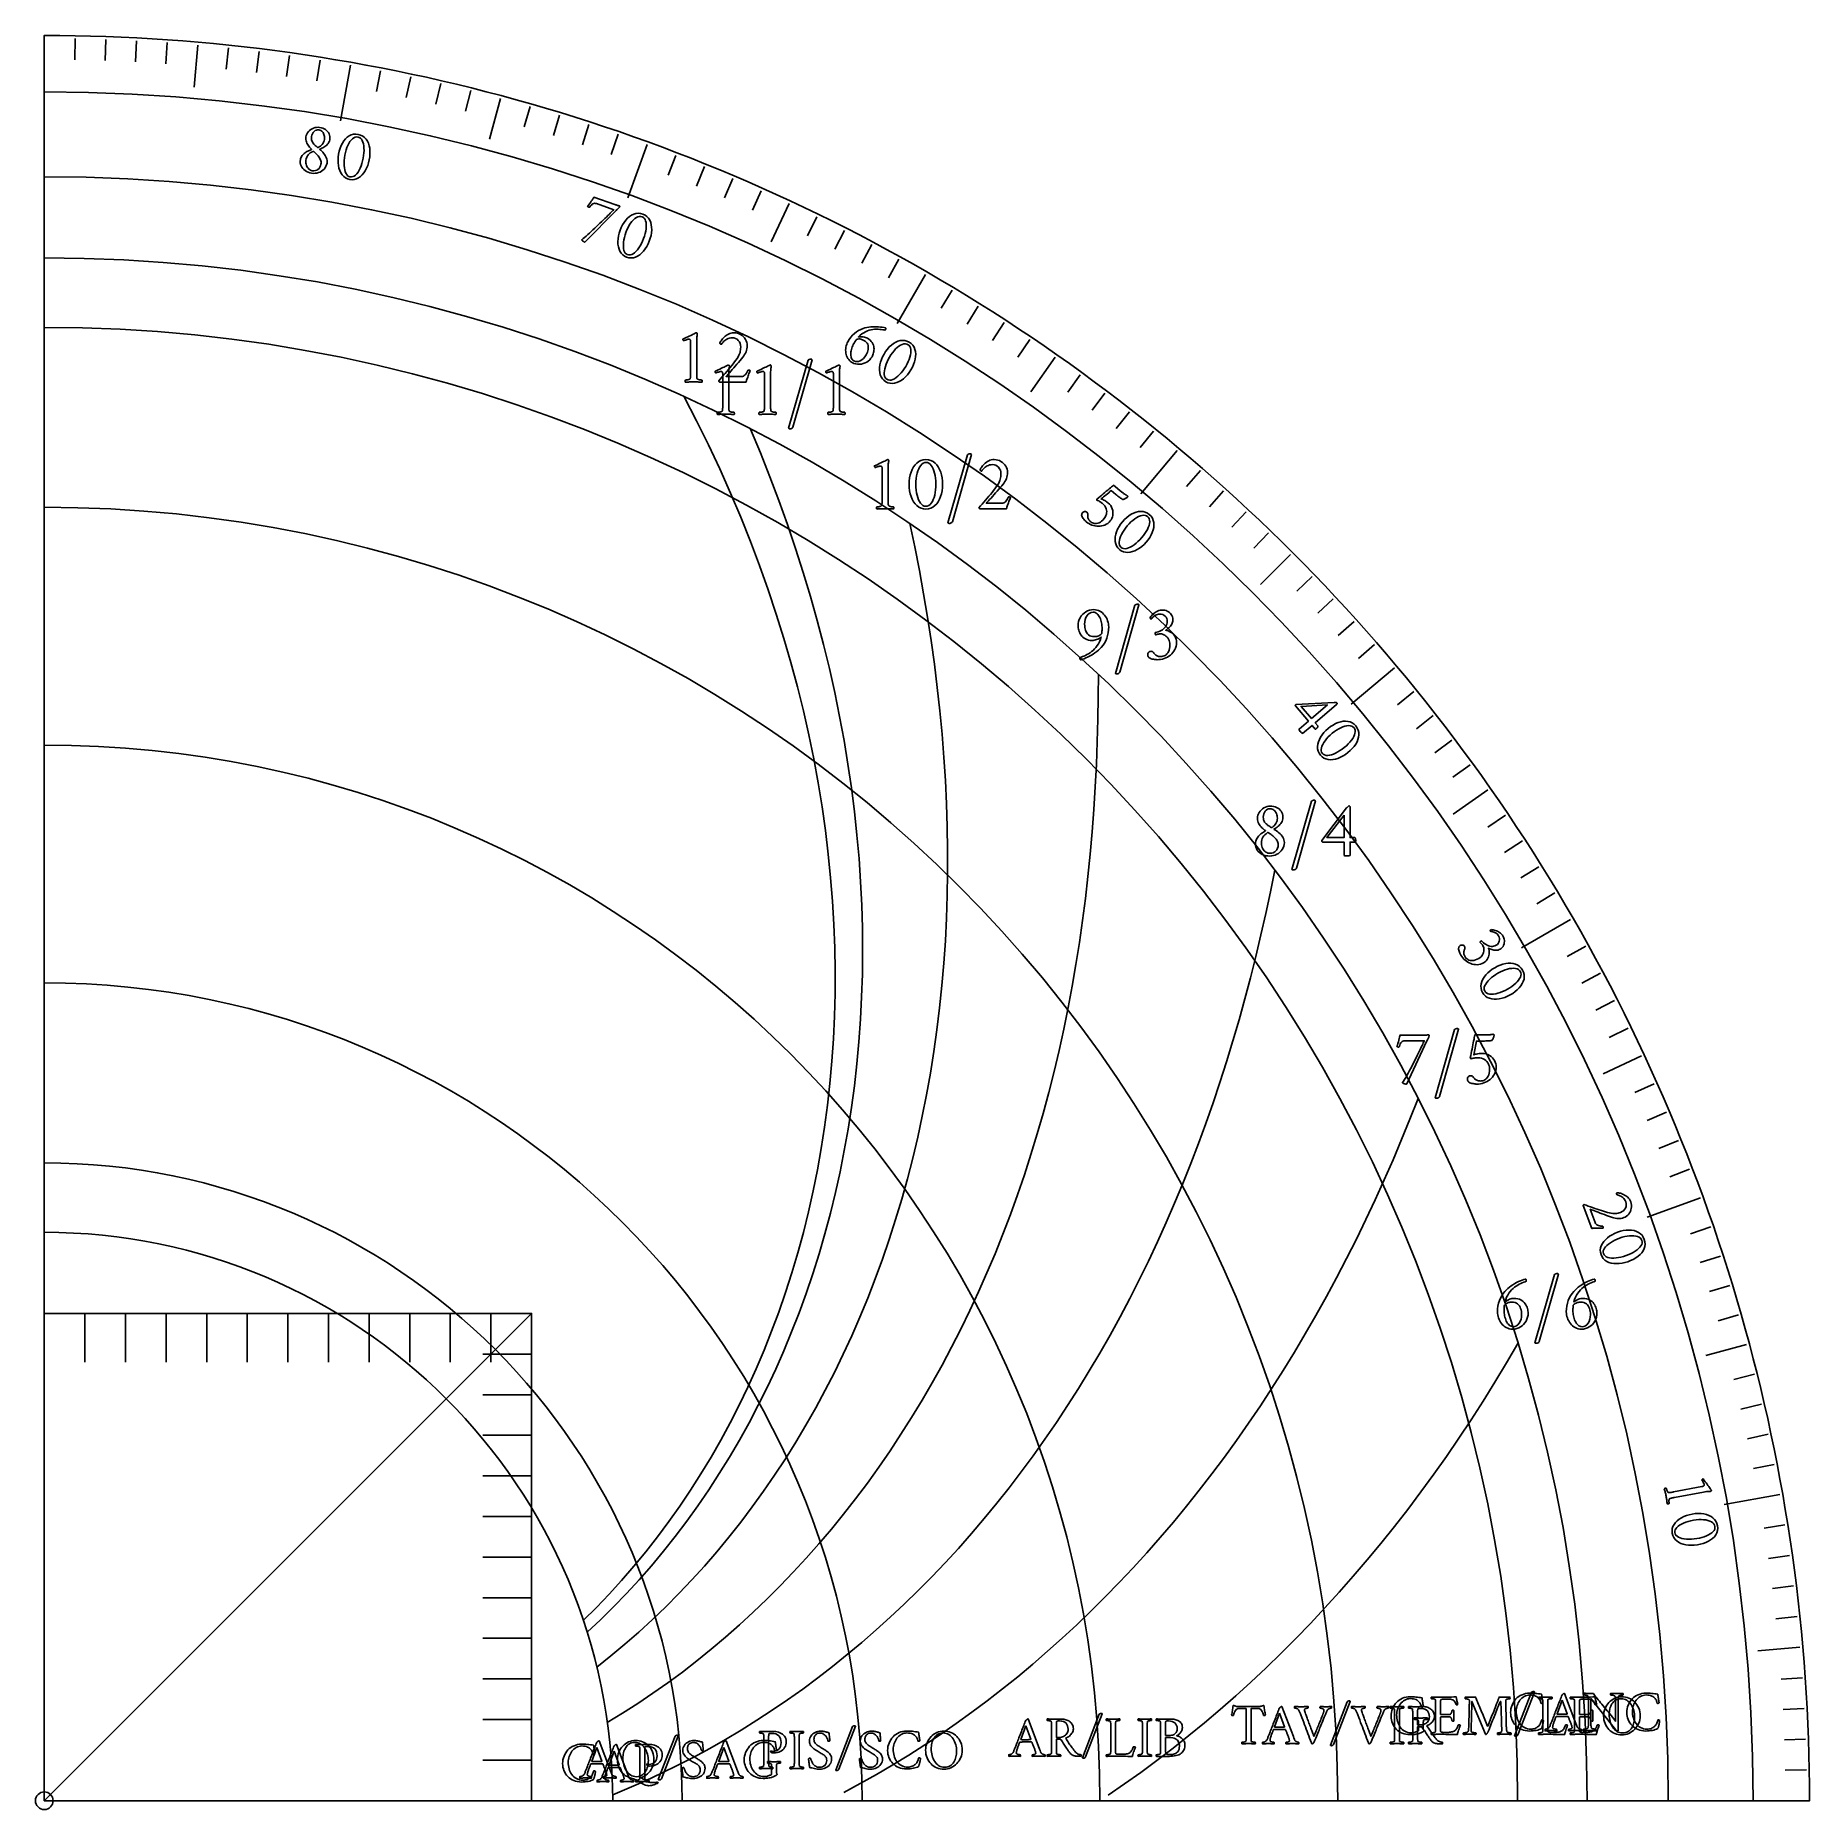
# Model space of a CAD drawing. Header units: millimetres. Extents: x -1 to 120, y -1 to 120.
import ezdxf

# ---------------------------------------------------------------- set-up
doc = ezdxf.new("R2010")
doc.units = ezdxf.units.MM
for name, color, linetype in [('CUT_INNER', 6, 'Continuous'), ('CUT_OUTER', 1, 'Continuous'), ('ENGRAVE', 7, 'Continuous'), ('ENGRAVE_FINE', 8, 'Continuous'), ('TEXT', 5, 'Continuous')]:
    doc.layers.add(name, color=color, linetype=linetype)

msp = doc.modelspace()

# ---------------------------------------------------------------- linework, layer by layer
at = {"layer": 'CUT_INNER'}
msp.add_circle((0, 0), 0.6, dxfattribs=at)
at = {"layer": 'CUT_OUTER'}
msp.add_lwpolyline([(0, 0), (120, 0), (120, 0), (119.9954, 1.0472), (119.9817, 2.0943), (119.9589, 3.1412), (119.9269, 4.1879), (119.8858, 5.2343), (119.8355, 6.2803), (119.7762, 7.3258), (119.7077, 8.3708), (119.6301, 9.4151), (119.5434, 10.4587), (119.4475, 11.5015), (119.3426, 12.5434), (119.2286, 13.5844), (119.1055, 14.6243), (118.9734, 15.6631), (118.8322, 16.7008), (118.6819, 17.7371), (118.5226, 18.7721), (118.3543, 19.8057), (118.1769, 20.8378), (117.9906, 21.8683), (117.7953, 22.8971), (117.591, 23.9242), (117.3777, 24.9494), (117.1555, 25.9728), (116.9244, 26.9941), (116.6844, 28.0134), (116.4355, 29.0306), (116.1777, 30.0456), (115.9111, 31.0583), (115.6357, 32.0686), (115.3514, 33.0765), (115.0584, 34.0818), (114.7566, 35.0846), (114.446, 36.0847), (114.1268, 37.082), (113.7988, 38.0766), (113.4622, 39.0682), (113.117, 40.0568), (112.7631, 41.0424), (112.4007, 42.0249), (112.0297, 43.0042), (111.6501, 43.9801), (111.2621, 44.9528), (110.8655, 45.922), (110.4606, 46.8877), (110.0472, 47.8499), (109.6255, 48.8084), (109.1954, 49.7632), (108.7569, 50.7142), (108.3102, 51.6613), (107.8553, 52.6045), (107.3921, 53.5437), (106.9208, 54.4789), (106.4413, 55.4098), (105.9537, 56.3366), (105.4581, 57.2591), (104.9544, 58.1772), (104.4427, 59.0908), (103.923, 60), (103.3955, 60.9046), (102.8601, 61.8046), (102.3168, 62.6998), (101.7658, 63.5903), (101.207, 64.476), (100.6405, 65.3567), (100.0663, 66.2324), (99.4845, 67.1031), (98.8951, 67.9687), (98.2982, 68.8292), (97.6939, 69.6844), (97.082, 70.5342), (96.4628, 71.3787), (95.8363, 72.2178), (95.2024, 73.0514), (94.5613, 73.8794), (93.913, 74.7018), (93.2575, 75.5184), (92.595, 76.3294), (91.9253, 77.1345), (91.2487, 77.9338), (90.5651, 78.7271), (89.8747, 79.5144), (89.1774, 80.2957), (88.4733, 81.0708), (87.7624, 81.8398), (87.0449, 82.6025), (86.3208, 83.359), (85.5901, 84.1091), (84.8528, 84.8528), (84.1091, 85.5901), (83.359, 86.3208), (82.6025, 87.0449), (81.8398, 87.7624), (81.0708, 88.4733), (80.2957, 89.1774), (79.5144, 89.8747), (78.7271, 90.5651), (77.9338, 91.2487), (77.1345, 91.9253), (76.3294, 92.595), (75.5184, 93.2575), (74.7018, 93.913), (73.8794, 94.5613), (73.0514, 95.2024), (72.2178, 95.8363), (71.3787, 96.4628), (70.5342, 97.082), (69.6844, 97.6939), (68.8292, 98.2982), (67.9687, 98.8951), (67.1031, 99.4845), (66.2324, 100.0663), (65.3567, 100.6405), (64.476, 101.207), (63.5903, 101.7658), (62.6998, 102.3168), (61.8046, 102.8601), (60.9046, 103.3955), (60, 103.923), (59.0908, 104.4427), (58.1772, 104.9544), (57.2591, 105.4581), (56.3366, 105.9537), (55.4098, 106.4413), (54.4789, 106.9208), (53.5437, 107.3921), (52.6045, 107.8553), (51.6613, 108.3102), (50.7142, 108.7569), (49.7632, 109.1954), (48.8084, 109.6255), (47.8499, 110.0472), (46.8877, 110.4606), (45.922, 110.8655), (44.9528, 111.2621), (43.9801, 111.6501), (43.0042, 112.0297), (42.0249, 112.4007), (41.0424, 112.7631), (40.0568, 113.117), (39.0682, 113.4622), (38.0766, 113.7988), (37.082, 114.1268), (36.0847, 114.446), (35.0846, 114.7566), (34.0818, 115.0584), (33.0765, 115.3514), (32.0686, 115.6357), (31.0583, 115.9111), (30.0456, 116.1777), (29.0306, 116.4355), (28.0134, 116.6844), (26.9941, 116.9244), (25.9728, 117.1555), (24.9494, 117.3777), (23.9242, 117.591), (22.8971, 117.7953), (21.8683, 117.9906), (20.8378, 118.1769), (19.8057, 118.3543), (18.7721, 118.5226), (17.7371, 118.6819), (16.7008, 118.8322), (15.6631, 118.9734), (14.6243, 119.1055), (13.5844, 119.2286), (12.5434, 119.3426), (11.5015, 119.4475), (10.4587, 119.5434), (9.4151, 119.6301), (8.3708, 119.7077), (7.3258, 119.7762), (6.2803, 119.8355), (5.2343, 119.8858), (4.1879, 119.9269), (3.1412, 119.9589), (2.0943, 119.9817), (1.0472, 119.9954), (0, 120), (0, 120)], close=True, dxfattribs=at)
at = {"layer": 'ENGRAVE'}
for points in [[(0, 0), (0, 120)], [(0, 119.808), (0, 115.968)], [(10.442, 119.3521), (10.1909, 116.4831)], [(20.8044, 117.9878), (20.1376, 114.2062)], [(31.0086, 115.7256), (30.2632, 112.9438)], [(40.9767, 112.5827), (39.6634, 108.9743)], [(50.633, 108.5829), (49.4159, 105.9728)], [(59.904, 103.7568), (57.984, 100.4312)], [(68.719, 98.141), (67.0671, 95.7818)], [(36.6432, 12.2607), (37.5289, 13.1399), (38.3969, 14.0461), (39.2468, 14.9789), (40.078, 15.938), (40.89, 16.923), (41.682, 17.9336), (42.4537, 18.9694), (43.2045, 20.03), (43.9337, 21.1151), (44.641, 22.2242), (45.3257, 23.357), (45.9873, 24.513), (46.6254, 25.6918), (47.2393, 26.893), (47.8287, 28.1161), (48.3931, 29.3607), (48.9319, 30.6264), (49.4446, 31.9125), (49.9309, 33.2188), (50.3903, 34.5446), (50.8222, 35.8894), (51.2263, 37.2529), (51.6022, 38.6343), (51.9494, 40.0333), (52.2674, 41.4493), (52.556, 42.8818), (52.8147, 44.3301), (53.0431, 45.7938), (53.2408, 47.2722), (53.4075, 48.7649), (53.5429, 50.2712), (53.6465, 51.7905), (53.7181, 53.3223), (53.7573, 54.8659), (53.7638, 56.4208), (53.7373, 57.9863), (53.6776, 59.5618), (53.5842, 61.1467), (53.457, 62.7403), (53.2958, 64.3421), (53.1002, 65.9514), (52.87, 67.5674), (52.605, 69.1897), (52.305, 70.8175), (51.9697, 72.4501), (51.5991, 74.0869), (51.1928, 75.7273), (50.7508, 77.3704), (50.2729, 79.0158), (49.7589, 80.6626), (49.2088, 82.3103), (48.6223, 83.958), (47.9994, 85.6052), (47.34, 87.2511), (46.6441, 88.895), (45.9114, 90.5362), (45.1421, 92.174), (44.3359, 93.8078), (43.493, 95.4367)], [(36.9037, 11.4527), (37.8113, 12.3036), (38.7024, 13.1812), (39.5763, 14.0854), (40.4326, 15.0158), (41.2707, 15.972), (42.0901, 16.9537), (42.8902, 17.9606), (43.6705, 18.9924), (44.4306, 20.0485), (45.1697, 21.1287), (45.8876, 22.2326), (46.5836, 23.3598), (47.2574, 24.5098), (47.9083, 25.6823), (48.536, 26.8768), (49.14, 28.0929), (49.7197, 29.33), (50.2749, 30.5879), (50.805, 31.8659), (51.3096, 33.1637), (51.7883, 34.4808), (52.2407, 35.8165), (52.6664, 37.1706), (53.065, 38.5424), (53.4361, 39.9314), (53.7794, 41.337), (54.0946, 42.7589), (54.3812, 44.1964), (54.639, 45.6489), (54.8677, 47.116), (55.0669, 48.597), (55.2364, 50.0914), (55.3758, 51.5986), (55.4851, 53.118), (55.5638, 54.6491), (55.6118, 56.1911), (55.6288, 57.7436), (55.6147, 59.3059), (55.5693, 60.8774), (55.4925, 62.4575), (55.384, 64.0455), (55.2438, 65.6408), (55.0718, 67.2428), (54.8679, 68.8508), (54.6321, 70.4642), (54.3642, 72.0823), (54.0644, 73.7045), (53.7327, 75.3302), (53.369, 76.9585), (52.9735, 78.5889), (52.5463, 80.2207), (52.0876, 81.8533), (51.5975, 83.4859), (51.0763, 85.1178), (50.5242, 86.7484), (49.9416, 88.377), (49.3288, 90.0029), (48.6863, 91.6254), (48.0147, 93.2438)], [(77.0111, 91.7783), (74.5428, 88.8366)], [(37.557, 9.084), (38.523, 9.8515), (39.4752, 10.6456), (40.4131, 11.4658), (41.3363, 12.3119), (42.2441, 13.1838), (43.1362, 14.081), (44.012, 15.0032), (44.8711, 15.9502), (45.713, 16.9216), (46.5372, 17.9171), (47.3432, 18.9363), (48.1307, 19.9789), (48.8991, 21.0445), (49.6481, 22.1327), (50.3772, 23.2432), (51.086, 24.3756), (51.7741, 25.5294), (52.4411, 26.7042), (53.0866, 27.8997), (53.7103, 29.1154), (54.3119, 30.3508), (54.8908, 31.6055), (55.4469, 32.8791), (55.9798, 34.171), (56.4893, 35.4809), (56.9749, 36.8082), (57.4364, 38.1524), (57.8736, 39.5131), (58.2862, 40.8897), (58.674, 42.2817), (59.0367, 43.6886), (59.3743, 45.1099), (59.6864, 46.545), (59.9729, 47.9934), (60.2337, 49.4546), (60.4686, 50.928), (60.6776, 52.4129), (60.8606, 53.909), (61.0174, 55.4155), (61.1482, 56.932), (61.2528, 58.4577), (61.3313, 59.9922), (61.3838, 61.5348), (61.4103, 63.0849), (61.4108, 64.6419), (61.3857, 66.2052), (61.3349, 67.7743), (61.2588, 69.3483), (61.1576, 70.9268), (61.0315, 72.5091), (60.8809, 74.0946), (60.7061, 75.6825), (60.5076, 77.2724), (60.2858, 78.8635), (60.0413, 80.4551), (59.7745, 82.0467), (59.4863, 83.6376), (59.1771, 85.227), (58.8479, 86.8144)], [(84.717, 84.717), (82.6806, 82.6806)], [(38.2726, 5.3159), (39.3149, 5.9509), (40.3473, 6.6118), (41.3693, 7.2985), (42.3804, 8.0108), (43.3802, 8.7484), (44.3683, 9.511), (45.3442, 10.2986), (46.3074, 11.1108), (47.2576, 11.9474), (48.1942, 12.808), (49.117, 13.6925), (50.0254, 14.6006), (50.9191, 15.5319), (51.7976, 16.4861), (52.6607, 17.463), (53.5078, 18.4622), (54.3387, 19.4834), (55.153, 20.5262), (55.9503, 21.5903), (56.7304, 22.6754), (57.4927, 23.781), (58.2372, 24.9067), (58.9633, 26.0523), (59.671, 27.2173), (60.3597, 28.4012), (61.0294, 29.6038), (61.6798, 30.8245), (62.3105, 32.063), (62.9214, 33.3188), (63.5123, 34.5914), (64.0829, 35.8805), (64.6332, 37.1854), (65.1628, 38.5059), (65.6717, 39.8414), (66.1598, 41.1914), (66.6269, 42.5555), (67.0729, 43.9331), (67.4977, 45.3237), (67.9014, 46.7269), (68.2838, 48.1421), (68.645, 49.5688), (68.985, 51.0065), (69.3038, 52.4546), (69.6014, 53.9126), (69.8779, 55.38), (70.1336, 56.8561), (70.3684, 58.3405), (70.5825, 59.8326), (70.7762, 61.3318), (70.9497, 62.8375), (71.1032, 64.3492), (71.237, 65.8663), (71.3514, 67.3882), (71.4469, 68.9142), (71.5237, 70.4439), (71.5823, 71.9766), (71.6232, 73.5117), (71.6469, 75.0487), (71.6539, 76.5868)], [(91.7783, 77.0111), (88.8366, 74.5428)], [(98.141, 68.719), (95.7818, 67.0671)], [(38.6379, 0.4053), (39.7532, 0.8675), (40.863, 1.355), (41.9666, 1.8677), (43.0637, 2.4054), (44.1539, 2.968), (45.2368, 3.5554), (46.3119, 4.1674), (47.3788, 4.804), (48.4371, 5.4648), (49.4865, 6.1498), (50.5264, 6.8588), (51.5566, 7.5915), (52.5767, 8.3478), (53.5862, 9.1274), (54.5848, 9.9302), (55.5721, 10.7558), (56.5477, 11.6042), (57.5114, 12.4749), (58.4627, 13.3678), (59.4013, 14.2826), (60.3269, 15.219), (61.2391, 16.1767), (62.1376, 17.1555), (63.0222, 18.155), (63.8925, 19.1749), (64.7483, 20.2149), (65.5891, 21.2747), (66.4149, 22.3539), (67.2253, 23.4522), (68.0201, 24.5693), (68.799, 25.7047), (69.5618, 26.8581), (70.3084, 28.0292), (71.0384, 29.2175), (71.7517, 30.4227), (72.4482, 31.6443), (73.1277, 32.8819), (73.7901, 34.1352), (74.4351, 35.4037), (75.0627, 36.687), (75.6728, 37.9846), (76.2654, 39.2962), (76.8402, 40.6211), (77.3974, 41.9591), (77.9368, 43.3096), (78.4585, 44.6721), (78.9624, 46.0463), (79.4486, 47.4315), (79.9172, 48.8273), (80.3681, 50.2333), (80.8015, 51.6488), (81.2175, 53.0735), (81.6162, 54.5068), (81.9977, 55.9482), (82.3623, 57.3971), (82.7102, 58.8531), (83.0415, 60.3155), (83.3566, 61.784), (83.6556, 63.2578)], [(103.7568, 59.904), (100.4312, 57.984)], [(108.5829, 50.633), (105.9728, 49.4159)], [(54.3551, 0.5579), (55.4686, 1.1579), (56.5753, 1.7815), (57.675, 2.4286), (58.7672, 3.0989), (59.8515, 3.7924), (60.9276, 4.509), (61.9952, 5.2483), (63.0539, 6.0104), (64.1033, 6.7949), (65.1431, 7.6017), (66.1729, 8.4305), (67.1925, 9.2812), (68.2015, 10.1536), (69.1997, 11.0474), (70.1865, 11.9623), (71.1619, 12.8982), (72.1254, 13.8547), (73.0768, 14.8317), (74.0159, 15.8288), (74.9422, 16.8457), (75.8556, 17.8822), (76.7559, 18.9379), (77.6427, 20.0126), (78.5158, 21.1059), (79.375, 22.2176), (80.22, 23.3473), (81.0508, 24.4946), (81.867, 25.6592), (82.6684, 26.8408), (83.455, 28.0389), (84.2266, 29.2533), (84.9829, 30.4836), (85.7238, 31.7293), (86.4493, 32.9901), (87.1592, 34.2655), (87.8535, 35.5553), (88.5319, 36.8589), (89.1946, 38.176), (89.8413, 39.5061), (90.4721, 40.8488), (91.0869, 42.2037), (91.6858, 43.5703), (92.2687, 44.9482), (92.8357, 46.3369), (93.3868, 47.7359)], [(112.5827, 40.9767), (108.9743, 39.6634)], [(2.76, 33.12), (2.76, 29.808)], [(5.52, 33.12), (5.52, 29.808)], [(8.28, 33.12), (8.28, 29.808)], [(11.04, 33.12), (11.04, 29.808)], [(13.8, 33.12), (13.8, 29.808)], [(16.56, 33.12), (16.56, 29.808)], [(19.32, 33.12), (19.32, 29.808)], [(22.08, 33.12), (22.08, 29.808)], [(24.84, 33.12), (24.84, 29.808)], [(27.6, 33.12), (27.6, 29.808)], [(30.36, 33.12), (30.36, 29.808)], [(33.12, 30.36), (29.808, 30.36)], [(72.3204, 0.3736), (73.4352, 1.1382), (74.5419, 1.9257), (75.64, 2.7361), (76.7292, 3.5691), (77.8092, 4.4245), (78.8796, 5.3023), (79.9401, 6.2021), (80.9904, 7.1238), (82.03, 8.0671), (83.0588, 9.0319), (84.0765, 10.0179), (85.0826, 11.0249), (86.0769, 12.0526), (87.0591, 13.1007), (88.029, 14.1691), (88.9862, 15.2573), (89.9305, 16.3653), (90.8617, 17.4925), (91.7794, 18.6388), (92.6834, 19.8039), (93.5736, 20.9874), (94.4496, 22.189), (95.3113, 23.4084), (96.1584, 24.6453), (96.9908, 25.8992), (97.8082, 27.1699), (98.6106, 28.457), (99.3977, 29.7601), (100.1694, 31.0789)], [(115.7256, 31.0086), (112.9438, 30.2632)], [(33.12, 27.6), (29.808, 27.6)], [(33.12, 24.84), (29.808, 24.84)], [(33.12, 22.08), (29.808, 22.08)], [(117.9878, 20.8044), (114.2062, 20.1376)], [(33.12, 19.32), (29.808, 19.32)], [(33.12, 16.56), (29.808, 16.56)], [(33.12, 13.8), (29.808, 13.8)], [(33.12, 11.04), (29.808, 11.04)], [(119.3521, 10.442), (116.4831, 10.1909)], [(33.12, 8.28), (29.808, 8.28)], [(33.12, 5.52), (29.808, 5.52)], [(33.12, 2.76), (29.808, 2.76)], [(0, 0), (120, 0)], [(119.808, 0), (115.968, 0)]]:
    msp.add_lwpolyline(points, dxfattribs=at)
msp.add_lwpolyline([(0, 0), (33.12, 0), (33.12, 33.12), (0, 33.12)], close=True, dxfattribs=at)
for radius in [116.16, 110.4, 104.88, 71.76, 38.64]:
    msp.add_arc((0, 0), radius, 0, 90, dxfattribs=at)
at = {"layer": 'ENGRAVE_FINE'}
for points in [[(2.0909, 119.7898), (2.0658, 118.35)], [(4.1812, 119.735), (4.131, 118.2959)], [(6.2703, 119.6438), (6.1949, 118.2058)], [(8.3574, 119.5162), (8.2569, 118.0797)], [(12.5233, 119.1517), (12.3728, 117.7196)], [(14.6009, 118.915), (14.4254, 117.4857)], [(16.6741, 118.642), (16.4736, 117.2161)], [(18.7421, 118.333), (18.5168, 116.9107)], [(22.8604, 117.6068), (22.5857, 116.1932)], [(24.9095, 117.1899), (24.6101, 115.7814)], [(26.9509, 116.7373), (26.627, 115.3342)], [(28.9842, 116.2492), (28.6358, 114.852)], [(33.0236, 115.1668), (32.6266, 113.7826)], [(35.0285, 114.573), (34.6075, 113.1959)], [(37.0227, 113.9442), (36.5777, 112.5747)], [(39.0057, 113.2807), (38.5369, 111.9191)], [(42.9353, 111.8504), (42.4193, 110.506)], [(44.8809, 111.084), (44.3414, 109.7489)], [(46.8127, 110.2838), (46.2501, 108.9583)], [(48.7303, 109.4501), (48.1446, 108.1345)], [(52.5204, 107.6827), (51.8891, 106.3885)], [(54.3917, 106.7497), (53.7379, 105.4667)], [(56.2464, 105.7842), (55.5704, 104.5127)], [(58.0841, 104.7864), (57.3859, 103.527)], [(61.7057, 102.6955), (60.964, 101.4612)], [(63.4886, 101.6029), (62.7255, 100.3818)], [(65.2521, 100.4794), (64.4678, 99.2718)], [(66.9958, 99.3253), (66.1905, 98.1315)], [(70.4214, 96.9267), (69.575, 95.7617)], [(72.1023, 95.6829), (71.2356, 94.5329)], [(73.7612, 94.41), (72.8746, 93.2753)], [(75.3976, 93.1083), (74.4914, 91.9892)], [(78.6011, 90.4202), (77.6564, 89.3335)], [(80.1672, 89.0347), (79.2037, 87.9646)], [(81.7089, 87.622), (80.7268, 86.5689)], [(83.2256, 86.1827), (82.2253, 85.1468)], [(86.1827, 83.2256), (85.1468, 82.2253)], [(87.622, 81.7089), (86.5689, 80.7268)], [(89.0347, 80.1672), (87.9646, 79.2037)], [(90.4202, 78.6011), (89.3335, 77.6564)], [(93.1083, 75.3976), (91.9892, 74.4914)], [(94.41, 73.7612), (93.2753, 72.8746)], [(95.6829, 72.1023), (94.5329, 71.2356)], [(96.9267, 70.4214), (95.7617, 69.575)], [(99.3253, 66.9958), (98.1315, 66.1905)], [(100.4794, 65.2521), (99.2718, 64.4678)], [(101.6029, 63.4886), (100.3818, 62.7255)], [(102.6955, 61.7057), (101.4612, 60.964)], [(104.7864, 58.0841), (103.527, 57.3859)], [(105.7842, 56.2464), (104.5127, 55.5704)], [(106.7497, 54.3917), (105.4667, 53.7379)], [(107.6827, 52.5204), (106.3885, 51.8891)], [(109.4501, 48.7303), (108.1345, 48.1446)], [(110.2838, 46.8127), (108.9583, 46.2501)], [(111.084, 44.8809), (109.7489, 44.3414)], [(111.8504, 42.9353), (110.506, 42.4193)], [(113.2807, 39.0057), (111.9191, 38.5369)], [(113.9442, 37.0227), (112.5747, 36.5777)], [(114.573, 35.0285), (113.1959, 34.6075)], [(0, 0), (33.12, 33.12)], [(115.1668, 33.0236), (113.7826, 32.6266)], [(116.2492, 28.9842), (114.852, 28.6358)], [(116.7373, 26.9509), (115.3342, 26.627)], [(117.1899, 24.9095), (115.7814, 24.6101)], [(117.6068, 22.8604), (116.1932, 22.5857)], [(118.333, 18.7421), (116.9107, 18.5168)], [(118.642, 16.6741), (117.2161, 16.4736)], [(118.915, 14.6009), (117.4857, 14.4254)], [(119.1517, 12.5233), (117.7196, 12.3728)], [(119.5162, 8.3574), (118.0797, 8.2569)], [(119.6438, 6.2703), (118.2058, 6.1949)], [(119.735, 4.1812), (118.2959, 4.131)], [(119.7898, 2.0909), (118.35, 2.0658)]]:
    msp.add_lwpolyline(points, dxfattribs=at)
for radius in [100.1586, 87.9254, 55.5946, 43.3614]:
    msp.add_arc((0, 0), radius, 0, 90, dxfattribs=at)
at = {"layer": 'TEXT'}
for points in [[(18.7183, 113.7482), (18.8247, 113.7253), (18.9248, 113.6927), (19.0183, 113.6504), (19.1054, 113.5984), (19.1839, 113.5377), (19.2518, 113.4694), (19.3091, 113.3934), (19.3556, 113.3097), (19.3893, 113.2191), (19.4078, 113.1223), (19.4112, 113.0193), (19.3994, 112.9101), (19.3784, 112.8214), (19.3474, 112.7406), (19.3063, 112.6678), (19.2552, 112.6031), (19.1973, 112.5451), (19.1356, 112.4928), (19.0701, 112.4461), (19.0009, 112.405), (18.931, 112.3685), (18.8632, 112.3353), (18.7977, 112.3055), (18.7343, 112.279), (18.7205, 112.2757), (18.7151, 112.2697), (18.718, 112.261), (18.7294, 112.2497), (18.796, 112.1952), (18.8611, 112.1347), (18.9249, 112.068), (18.9872, 111.9953), (19.0454, 111.9182), (19.0967, 111.8384), (19.1413, 111.756), (19.179, 111.671), (19.2071, 111.5848), (19.2229, 111.4988), (19.2265, 111.413), (19.2179, 111.3275), (19.1898, 111.2123), (19.1471, 111.1059), (19.0896, 111.0083), (19.0174, 110.9195), (18.9338, 110.841), (18.842, 110.7742), (18.742, 110.7191), (18.6338, 110.6756), (18.5207, 110.6451), (18.4061, 110.629), (18.2898, 110.6271), (18.1719, 110.6394), (18.0479, 110.666), (17.9328, 110.7035), (17.8266, 110.752), (17.7293, 110.8116), (17.6427, 110.8806), (17.5688, 110.9575), (17.5076, 111.0424), (17.4591, 111.1353), (17.4245, 111.2345), (17.4048, 111.3382), (17.4001, 111.4464), (17.4105, 111.5592), (17.4268, 111.635), (17.451, 111.7058), (17.4832, 111.7716), (17.5235, 111.8324), (17.5696, 111.8885), (17.6195, 111.9402), (17.6732, 111.9876), (17.7306, 112.0305), (17.7897, 112.0694), (17.8487, 112.1046), (17.9073, 112.136), (17.9658, 112.1637), (18.0216, 112.1883), (18.0723, 112.2106), (18.1179, 112.2305), (18.1584, 112.2481), (18.1669, 112.2539), (18.1704, 112.26), (18.1689, 112.2662), (18.1624, 112.2725), (18.1174, 112.3132), (18.0712, 112.3607), (18.0239, 112.4148), (17.9753, 112.4758), (17.9287, 112.542), (17.8871, 112.6121), (17.8504, 112.6861), (17.8188, 112.764), (17.795, 112.8449), (17.7819, 112.9279), (17.7796, 113.0129), (17.7881, 113.0999), (17.8109, 113.1998), (17.8472, 113.2938), (17.8969, 113.3819), (17.96, 113.4641), (18.0337, 113.5384), (18.1153, 113.6031), (18.2046, 113.6579), (18.3018, 113.703), (18.4036, 113.736), (18.507, 113.7545), (18.6119, 113.7586), (18.7183, 113.7482)], [(18.6661, 113.5861), (18.5806, 113.59), (18.4986, 113.5733), (18.4199, 113.5359), (18.3446, 113.4778), (18.2781, 113.4045), (18.2257, 113.3213), (18.1874, 113.2284), (18.1631, 113.1256), (18.1545, 113.0378), (18.1579, 112.9552), (18.1733, 112.8779), (18.2005, 112.8059), (18.2361, 112.7392), (18.2767, 112.6776), (18.3221, 112.6211), (18.3724, 112.5697), (18.4236, 112.5228), (18.4716, 112.4794), (18.5163, 112.4398), (18.5578, 112.4037), (18.563, 112.4007), (18.5695, 112.398), (18.5773, 112.3958), (18.5865, 112.394), (18.5887, 112.3936), (18.5902, 112.3933), (18.5911, 112.3932), (18.5914, 112.3931), (18.5986, 112.3923), (18.6052, 112.3921), (18.6113, 112.3927), (18.6169, 112.394), (18.6957, 112.4342), (18.7682, 112.4818), (18.8343, 112.5367), (18.8942, 112.5989), (18.9459, 112.6687), (18.9875, 112.7465), (19.0191, 112.8322), (19.0407, 112.926), (19.0489, 112.9968), (19.0499, 113.0676), (19.0435, 113.1384), (19.0298, 113.2092), (19.0089, 113.2777), (18.9812, 113.3417), (18.9466, 113.4011), (18.9052, 113.4561), (18.8566, 113.5037), (18.8005, 113.5413), (18.737, 113.5687), (18.6661, 113.5861)], [(21.3377, 113.276), (21.4997, 113.2318), (21.6434, 113.1637), (21.7685, 113.0719), (21.8751, 112.9564), (21.9635, 112.8217), (22.034, 112.6725), (22.0868, 112.5086), (22.1217, 112.3302), (22.1393, 112.1419), (22.1402, 111.9484), (22.1242, 111.7497), (22.0916, 111.5457), (22.0439, 111.3448), (21.9826, 111.155), (21.9078, 110.9765), (21.8196, 110.809), (21.7197, 110.657), (21.6096, 110.5246), (21.4894, 110.4117), (21.3592, 110.3184), (21.2204, 110.2491), (21.0744, 110.2085), (20.9213, 110.1966), (20.7608, 110.2132), (20.6093, 110.2554), (20.4736, 110.3218), (20.3534, 110.4125), (20.2489, 110.5276), (20.1603, 110.6621), (20.0883, 110.8112), (20.0327, 110.9748), (19.9937, 111.153), (19.9714, 111.3412), (19.9659, 111.5349), (19.9774, 111.734), (20.0059, 111.9386), (20.0499, 112.1404), (20.1078, 112.3312), (20.1798, 112.511), (20.2658, 112.6798), (20.3645, 112.8331), (20.4745, 112.9663), (20.5957, 113.0794), (20.7283, 113.1725), (20.8701, 113.2412), (21.0189, 113.2814), (21.1749, 113.293), (21.3377, 113.276)], [(21.3295, 113.096), (21.2293, 113.103), (21.132, 113.0858), (21.0376, 113.0444), (20.9461, 112.9787), (20.859, 112.8923), (20.7774, 112.7888), (20.7015, 112.6681), (20.6311, 112.5304), (20.5677, 112.3789), (20.5127, 112.2171), (20.466, 112.0449), (20.4276, 111.8624), (20.3993, 111.6801), (20.3822, 111.5037), (20.3763, 111.333), (20.3813, 111.1682), (20.3968, 111.0135), (20.422, 110.873), (20.4569, 110.7467), (20.5015, 110.6347), (20.5557, 110.5408), (20.6192, 110.4692), (20.6921, 110.4196), (20.7744, 110.3922), (20.8786, 110.3848), (20.9781, 110.4028), (21.0732, 110.4462), (21.1638, 110.5149), (21.2493, 110.6051), (21.3293, 110.7127), (21.4036, 110.8378), (21.4722, 110.9803), (21.5344, 111.1358), (21.589, 111.2996), (21.6362, 111.4719), (21.6759, 111.6525), (21.7066, 111.836), (21.7259, 112.0119), (21.7339, 112.1802), (21.7304, 112.3409), (21.716, 112.491), (21.6911, 112.6273), (21.6558, 112.7499), (21.61, 112.8586), (21.5542, 112.9498), (21.4888, 113.0198), (21.4139, 113.0685), (21.3295, 113.096)], [(18.2097, 110.809), (18.3218, 110.7999), (18.4251, 110.811), (18.5197, 110.8423), (18.6056, 110.8939), (18.6795, 110.9628), (18.7381, 111.0462), (18.7814, 111.1441), (18.8093, 111.2565), (18.8163, 111.3296), (18.8126, 111.4023), (18.7981, 111.4746), (18.7729, 111.5466), (18.7401, 111.6168), (18.7029, 111.6839), (18.6614, 111.748), (18.6156, 111.809), (18.5681, 111.866), (18.5217, 111.9182), (18.4763, 111.9654), (18.4319, 112.0077), (18.3921, 112.0437), (18.3606, 112.0721), (18.3372, 112.0929), (18.322, 112.106), (18.3135, 112.1118), (18.306, 112.1162), (18.2995, 112.1191), (18.2941, 112.1206), (18.2873, 112.1214), (18.2816, 112.1214), (18.2771, 112.1206), (18.2737, 112.1189), (18.1717, 112.0706), (18.0824, 112.0157), (18.0057, 111.9543), (17.9415, 111.8866), (17.8886, 111.81), (17.8455, 111.7225), (17.8124, 111.624), (17.7891, 111.5145), (17.779, 111.4194), (17.7797, 111.3297), (17.7912, 111.2456), (17.8136, 111.1669), (17.8446, 111.0946), (17.8821, 111.0298), (17.926, 110.9724), (17.9764, 110.9223), (18.0311, 110.8805), (18.0883, 110.8477), (18.1478, 110.8238), (18.2097, 110.809)], [(38.7741, 108.5089), (38.8203, 108.4928), (38.8686, 108.477), (38.919, 108.4614), (38.9714, 108.446), (39.0195, 108.4322), (39.0565, 108.4214), (39.0825, 108.4135), (39.0975, 108.4086), (39.109, 108.4015), (39.1151, 108.3904), (39.1157, 108.3753), (39.1108, 108.3563), (39.099, 108.3318), (39.0802, 108.3049), (39.0545, 108.2754), (39.0219, 108.2436), (38.9853, 108.2099), (38.9476, 108.1749), (38.9088, 108.1387), (38.8689, 108.1012), (36.7577, 105.962), (36.7475, 105.9587), (36.7355, 105.9579), (36.7218, 105.9597), (36.7064, 105.9641), (36.68, 105.975), (36.6518, 105.9902), (36.6218, 106.0096), (36.5899, 106.0332), (36.562, 106.0577), (36.5437, 106.0799), (36.5349, 106.0998), (36.5358, 106.1174), (36.6276, 106.1905), (36.7258, 106.272), (36.8301, 106.3617), (36.9408, 106.4597), (37.0557, 106.5633), (37.1729, 106.6701), (37.2924, 106.7799), (37.4141, 106.8929), (37.536, 107.007), (37.6559, 107.1205), (37.7738, 107.2333), (37.8896, 107.3455), (38.0017, 107.4548), (38.1082, 107.5592), (38.2091, 107.6586), (38.3045, 107.7531), (38.3924, 107.8405), (38.4712, 107.9186), (38.5407, 107.9875), (38.6011, 108.0472), (38.6498, 108.0953), (38.6847, 108.1297), (38.7056, 108.1504), (38.7126, 108.1573), (37.5351, 108.5715), (37.4684, 108.5886), (37.4065, 108.5923), (37.3493, 108.5825), (37.2967, 108.5593), (37.2457, 108.5228), (37.1928, 108.4732), (37.1381, 108.4104), (37.0816, 108.3345), (37.072, 108.3241), (37.0577, 108.3191), (37.0387, 108.3197), (37.015, 108.3259), (37.007, 108.3293), (36.9974, 108.3345), (36.9861, 108.3416), (36.9731, 108.3507), (36.9603, 108.3603), (36.9496, 108.3691), (36.941, 108.3773), (36.9344, 108.3848), (36.997, 108.4687), (37.059, 108.5537), (37.1205, 108.6399), (37.1814, 108.7272), (37.2383, 108.8103), (37.2876, 108.8839), (37.3294, 108.948), (37.3636, 109.0026)], [(40.6837, 107.8498), (40.8356, 107.7781), (40.9652, 107.6862), (41.0725, 107.574), (41.1574, 107.4418), (41.2211, 107.2938), (41.2646, 107.1345), (41.2881, 106.964), (41.2916, 106.7823), (41.2762, 106.5938), (41.2434, 106.4031), (41.1932, 106.2101), (41.1257, 106.0149), (41.0438, 105.8253), (40.9505, 105.6491), (40.8459, 105.4862), (40.7299, 105.3367), (40.6051, 105.2043), (40.4737, 105.093), (40.3358, 105.0027), (40.1913, 104.9334), (40.0426, 104.8893), (39.8918, 104.8747), (39.7389, 104.8895), (39.5837, 104.9338), (39.4418, 105.0016), (39.3197, 105.0905), (39.2171, 105.2007), (39.1341, 105.3322), (39.0703, 105.4801), (39.0252, 105.6394), (38.9989, 105.8102), (38.9915, 105.9925), (39.0022, 106.1817), (39.0304, 106.3734), (39.0763, 106.5675), (39.1399, 106.764), (39.2183, 106.9551), (39.3085, 107.133), (39.4105, 107.2976), (39.5245, 107.4488), (39.6484, 107.5826), (39.7798, 107.6947), (39.9189, 107.7851), (40.0656, 107.8537), (40.2171, 107.8968), (40.3707, 107.9105), (40.5263, 107.8948), (40.6837, 107.8498)], [(40.6443, 107.674), (40.5469, 107.6983), (40.4481, 107.6983), (40.3479, 107.6738), (40.2465, 107.625), (40.1456, 107.5551), (40.0473, 107.4673), (39.9516, 107.3617), (39.8583, 107.2383), (39.7696, 107.1001), (39.6873, 106.9503), (39.6114, 106.7888), (39.5419, 106.6158), (39.4825, 106.4411), (39.435, 106.2703), (39.3995, 106.1033), (39.3759, 105.9401), (39.3642, 105.7851), (39.3646, 105.6423), (39.3771, 105.5119), (39.4016, 105.3938), (39.4386, 105.292), (39.4887, 105.2104), (39.5519, 105.1489), (39.6282, 105.1076), (39.7295, 105.0823), (39.8307, 105.0827), (39.9318, 105.109), (40.033, 105.1609), (40.1329, 105.2349), (40.2303, 105.327), (40.3252, 105.4372), (40.4176, 105.5657), (40.5057, 105.708), (40.588, 105.8598), (40.6644, 106.0213), (40.7348, 106.1923), (40.7969, 106.3676), (40.8465, 106.5375), (40.8836, 106.7019), (40.9081, 106.8608), (40.9199, 107.0111), (40.9191, 107.1497), (40.9056, 107.2765), (40.8794, 107.3915), (40.8403, 107.491), (40.7881, 107.5713), (40.7227, 107.6323), (40.6443, 107.674)], [(55.9539, 99.4141), (56.0576, 99.349), (56.1464, 99.2785), (56.2204, 99.2028), (56.2795, 99.122), (56.3257, 99.0378), (56.361, 98.9523), (56.3855, 98.8655), (56.399, 98.7774), (56.4035, 98.6895), (56.4009, 98.6037), (56.391, 98.5198), (56.374, 98.4378), (56.3519, 98.36), (56.327, 98.2884), (56.2992, 98.2231), (56.2686, 98.1641), (56.1961, 98.0541), (56.1118, 97.9563), (56.0155, 97.8706), (55.9075, 97.797), (55.7915, 97.737), (55.6716, 97.6921), (55.5476, 97.6622), (55.4196, 97.6473), (55.2908, 97.6493), (55.1647, 97.6699), (55.041, 97.7092), (54.9199, 97.7673), (54.8309, 97.8241), (54.7522, 97.8889), (54.684, 97.9617), (54.626, 98.0424), (54.578, 98.1289), (54.5392, 98.219), (54.5097, 98.3127), (54.4896, 98.4101), (54.4783, 98.5096), (54.4753, 98.6098), (54.4807, 98.7106), (54.4946, 98.8121), (54.5162, 98.9117), (54.5449, 99.0071), (54.5807, 99.0982), (54.6238, 99.185), (54.7187, 99.342), (54.8244, 99.4874), (54.9408, 99.6212), (55.0681, 99.7434), (55.2043, 99.8518), (55.3476, 99.9442), (55.498, 100.0205), (55.6555, 100.0807), (55.78, 100.117), (55.9086, 100.1467), (56.0411, 100.1698), (56.1778, 100.1863), (56.3156, 100.1966), (56.4519, 100.2013), (56.5866, 100.2004), (56.7198, 100.1937), (56.8484, 100.1817), (56.9694, 100.1646), (57.083, 100.1424), (57.189, 100.115), (57.2012, 100.1039), (57.2071, 100.0883), (57.2068, 100.0679), (57.2002, 100.043), (57.1908, 100.0178), (57.1824, 99.9968), (57.1749, 99.9798), (57.1683, 99.967), (57.0846, 99.9835), (56.9937, 99.9982), (56.8958, 100.0112), (56.7908, 100.0225), (56.6802, 100.0296), (56.5658, 100.0304), (56.4475, 100.0246), (56.3253, 100.0125), (56.2011, 99.9916), (56.0766, 99.9597), (55.9519, 99.9169), (55.827, 99.8631), (55.7032, 99.7962), (55.5818, 99.7141), (55.4629, 99.6168), (55.3463, 99.5043), (55.4285, 99.5147), (55.5111, 99.5181), (55.5942, 99.5145), (55.6777, 99.5038), (55.7577, 99.4876), (55.8304, 99.4672), (55.8958, 99.4427), (55.9539, 99.4141)], [(43.9385, 97.0468), (43.9385, 99.1568), (43.937, 99.2086), (43.9325, 99.2517), (43.925, 99.286), (43.9145, 99.3118), (43.9003, 99.3305), (43.8818, 99.3438), (43.8589, 99.3518), (43.8317, 99.3545), (43.7983, 99.352), (43.7569, 99.3445), (43.7075, 99.332), (43.6501, 99.3144), (43.5923, 99.2952), (43.5419, 99.2777), (43.4988, 99.2618), (43.4631, 99.2477), (43.4421, 99.2674), (43.427, 99.2891), (43.418, 99.3128), (43.415, 99.3385), (43.415, 99.3388), (43.415, 99.3398), (43.415, 99.3415), (43.415, 99.3438), (43.4157, 99.3535), (43.4177, 99.3612), (43.421, 99.3668), (43.4257, 99.3705), (43.532, 99.4188), (43.6374, 99.4673), (43.7417, 99.5163), (43.845, 99.5655), (43.9435, 99.6127), (44.0333, 99.6556), (44.1145, 99.6942), (44.1869, 99.7284), (44.2469, 99.7565), (44.2904, 99.7765), (44.3176, 99.7885), (44.3285, 99.7925), (44.3392, 99.7925), (44.3515, 99.7905), (44.3619, 99.7845), (44.3702, 99.7745), (44.3766, 99.7605), (44.3816, 99.7451), (44.3859, 99.7311), (44.3896, 99.7184), (44.3926, 99.7071), (44.3913, 99.6989), (44.3872, 99.6743), (44.3806, 99.6334), (44.3712, 99.5762), (44.3619, 99.5039), (44.3552, 99.4179), (44.3512, 99.3183), (44.3499, 99.2049), (44.3499, 97.0468), (44.35, 96.989), (44.3505, 96.9333), (44.3514, 96.8795), (44.3525, 96.8278), (44.355, 96.7793), (44.3599, 96.7356), (44.367, 96.6965), (44.3766, 96.6622), (44.3856, 96.6491), (44.4019, 96.6368), (44.4256, 96.6251), (44.4567, 96.6141), (44.4919, 96.6042), (44.5281, 96.5961), (44.5654, 96.5895), (44.6036, 96.5847), (44.6395, 96.5812), (44.6697, 96.5787), (44.6942, 96.5772), (44.7131, 96.5767), (44.7203, 96.564), (44.7258, 96.5473), (44.7296, 96.5266), (44.7318, 96.5019), (44.7316, 96.4772), (44.7285, 96.4565), (44.7223, 96.4398), (44.7131, 96.4271), (44.6346, 96.4323), (44.5595, 96.4371), (44.4877, 96.4416), (44.4193, 96.4458), (44.3512, 96.4493), (44.2804, 96.4518), (44.207, 96.4533), (44.1308, 96.4538), (44.0577, 96.4533), (43.9879, 96.4518), (43.9215, 96.4493), (43.8584, 96.4458), (43.7946, 96.4416), (43.7262, 96.4371), (43.6531, 96.4323), (43.5753, 96.4271), (43.5661, 96.4398), (43.5599, 96.4565), (43.5567, 96.4772), (43.5566, 96.5019), (43.5587, 96.5266), (43.5626, 96.5473), (43.5681, 96.564), (43.5753, 96.5767), (43.5941, 96.5772), (43.6187, 96.5787), (43.6489, 96.5812), (43.6848, 96.5847), (43.723, 96.5895), (43.7602, 96.5961), (43.7965, 96.6042), (43.8317, 96.6141), (43.8624, 96.6251), (43.8851, 96.6368), (43.8998, 96.6491), (43.9065, 96.6622), (43.9162, 96.6965), (43.9238, 96.7356), (43.9295, 96.7793), (43.9332, 96.8278), (43.9355, 96.8795), (43.9372, 96.9333), (43.9382, 96.989), (43.9385, 97.0468)], [(47.9877, 97.2231), (47.9607, 97.1568), (47.933, 97.0862), (47.9046, 97.0112), (47.8755, 96.9319), (47.8468, 96.852), (47.8194, 96.775), (47.7934, 96.7011), (47.7687, 96.6301), (47.7467, 96.5663), (47.7286, 96.5139), (47.7146, 96.4729), (47.7046, 96.4431), (45.899, 96.4431), (45.8908, 96.4493), (45.8823, 96.4572), (45.8735, 96.4667), (45.8643, 96.4779), (45.8561, 96.4894), (45.8503, 96.4999), (45.8468, 96.5094), (45.8456, 96.5179), (45.9558, 96.6421), (46.0673, 96.769), (46.1801, 96.8985), (46.2943, 97.0308), (46.4078, 97.164), (46.5187, 97.2965), (46.6269, 97.4284), (46.7324, 97.5596), (46.8329, 97.6878), (46.926, 97.8107), (47.0118, 97.9282), (47.0903, 98.0404), (47.1632, 98.1542), (47.2218, 98.2607), (47.266, 98.3599), (47.2959, 98.4517), (47.3158, 98.5408), (47.33, 98.632), (47.3385, 98.7251), (47.3413, 98.8203), (47.3312, 98.9485), (47.3006, 99.066), (47.2497, 99.1729), (47.1784, 99.269), (47.0914, 99.3485), (46.9934, 99.4052), (46.8844, 99.4393), (46.7644, 99.4506), (46.6636, 99.445), (46.5694, 99.4279), (46.482, 99.3996), (46.4012, 99.3598), (46.3274, 99.3134), (46.2609, 99.265), (46.2018, 99.2146), (46.1501, 99.1622), (46.106, 99.1121), (46.07, 99.0687), (46.0419, 99.032), (46.0219, 99.0019), (46.0057, 99.0041), (45.9892, 99.0106), (45.9723, 99.0215), (45.9551, 99.0366), (45.9399, 99.0528), (45.9291, 99.0667), (45.9226, 99.0782), (45.9204, 99.0874), (45.9319, 99.1156), (45.9504, 99.1522), (45.976, 99.1971), (46.0085, 99.2503), (46.0481, 99.3084), (46.0947, 99.3678), (46.1482, 99.4286), (46.2088, 99.4907), (46.2755, 99.5511), (46.3471, 99.6069), (46.4237, 99.658), (46.5053, 99.7044), (46.592, 99.743), (46.6836, 99.7705), (46.7803, 99.787), (46.8819, 99.7925), (47.0046, 99.7847), (47.1216, 99.7611), (47.233, 99.7219), (47.3387, 99.667), (47.4362, 99.5997), (47.523, 99.5234), (47.5991, 99.4381), (47.6645, 99.3438), (47.7171, 99.2433), (47.7547, 99.1395), (47.7772, 99.0323), (47.7847, 98.9218), (47.7797, 98.8113), (47.7647, 98.7041), (47.7396, 98.6003), (47.7046, 98.4998), (47.6609, 98.4026), (47.6098, 98.3088), (47.5513, 98.2183), (47.4856, 98.1312), (47.3923, 98.0172), (47.2939, 97.8995), (47.1906, 97.7781), (47.0823, 97.6531), (46.9729, 97.5282), (46.8666, 97.4074), (46.7632, 97.2905), (46.6629, 97.1777), (46.5691, 97.0723), (46.4853, 96.978), (46.4115, 96.8947), (46.3477, 96.8224), (47.3841, 96.8224), (47.458, 96.8286), (47.525, 96.8471), (47.5849, 96.878), (47.6378, 96.9212), (47.6864, 96.9772), (47.7333, 97.0461), (47.7785, 97.1281), (47.8221, 97.2231), (47.8298, 97.2371), (47.8421, 97.2471), (47.8592, 97.2531), (47.8809, 97.2551), (47.8902, 97.2544), (47.9022, 97.2524), (47.9169, 97.2491), (47.9343, 97.2444), (47.9517, 97.2391), (47.9663, 97.2337), (47.9784, 97.2284), (47.9877, 97.2231)], [(55.208, 99.3374), (55.1845, 99.3048), (55.1612, 99.2713), (55.1382, 99.2369), (55.1155, 99.2018), (55.0931, 99.166), (55.0713, 99.1299), (55.0501, 99.0936), (55.0293, 99.0569), (54.9911, 98.9836), (54.9557, 98.9065), (54.9232, 98.8257), (54.8936, 98.7412), (54.8682, 98.6551), (54.8483, 98.5694), (54.8339, 98.4842), (54.825, 98.3995), (54.8226, 98.3169), (54.8277, 98.2384), (54.8402, 98.1639), (54.8602, 98.0933), (54.8887, 98.0289), (54.9268, 97.9729), (54.9745, 97.9254), (55.0319, 97.8862), (55.1348, 97.8439), (55.2419, 97.8304), (55.3534, 97.8457), (55.4693, 97.8897), (55.5827, 97.9585), (55.6869, 98.0482), (55.7817, 98.1589), (55.8672, 98.2905), (55.9143, 98.3813), (55.9529, 98.4726), (55.9828, 98.5646), (56.0042, 98.6572), (56.0151, 98.7486), (56.0138, 98.8368), (56.0004, 98.922), (55.9748, 99.0041), (55.935, 99.0814), (55.8793, 99.1519), (55.8076, 99.2158), (55.7199, 99.2729), (55.672, 99.2974), (55.6197, 99.3198), (55.563, 99.34), (55.5018, 99.3581), (55.4359, 99.3695), (55.365, 99.3699), (55.289, 99.3592), (55.208, 99.3374)], [(58.7935, 99.1467), (58.9307, 99.0497), (59.0424, 98.9366), (59.1286, 98.8076), (59.1892, 98.6626), (59.2262, 98.5058), (59.2415, 98.3414), (59.235, 98.1694), (59.2068, 97.9898), (59.159, 97.8068), (59.0936, 97.6247), (59.0106, 97.4434), (58.9102, 97.2629), (58.7967, 97.0904), (58.6742, 96.9331), (58.5428, 96.7908), (58.4027, 96.6637), (58.2567, 96.555), (58.108, 96.4682), (57.9565, 96.4032), (57.8022, 96.3601), (57.6481, 96.3425), (57.497, 96.3543), (57.349, 96.3954), (57.2039, 96.466), (57.076, 96.5574), (56.9711, 96.6662), (56.8893, 96.7925), (56.8304, 96.9364), (56.7932, 97.0931), (56.7764, 97.2579), (56.7802, 97.4306), (56.8045, 97.6114), (56.8479, 97.7959), (56.909, 97.9798), (56.9879, 98.163), (57.0847, 98.3455), (57.195, 98.52), (57.3147, 98.6795), (57.4438, 98.8239), (57.5824, 98.9531), (57.7275, 99.0633), (57.8764, 99.1509), (58.0291, 99.2157), (58.1855, 99.2578), (58.3422, 99.2739), (58.4959, 99.2608), (58.6463, 99.2183), (58.7935, 99.1467)], [(58.7242, 98.9804), (58.6325, 99.0212), (58.5352, 99.0383), (58.4323, 99.0317), (58.3239, 99.0012), (58.2125, 98.9498), (58.1004, 98.8805), (57.9878, 98.7931), (57.8745, 98.6877), (57.7632, 98.5671), (57.6561, 98.4338), (57.5533, 98.288), (57.4548, 98.1297), (57.366, 97.968), (57.2895, 97.808), (57.2256, 97.6497), (57.174, 97.4931), (57.1356, 97.3424), (57.1112, 97.2018), (57.1008, 97.0712), (57.1044, 96.9506), (57.1232, 96.8439), (57.1584, 96.7549), (57.21, 96.6834), (57.2779, 96.6294), (57.3733, 96.5869), (57.473, 96.5698), (57.5771, 96.578), (57.6858, 96.6116), (57.797, 96.6671), (57.9089, 96.7409), (58.0215, 96.833), (58.1348, 96.9435), (58.2464, 97.0683), (58.3538, 97.2036), (58.457, 97.3493), (58.5561, 97.5054), (58.6477, 97.6673), (58.726, 97.826), (58.791, 97.9815), (58.8428, 98.1337), (58.8805, 98.2797), (58.9038, 98.4163), (58.9125, 98.5435), (58.9067, 98.6613), (58.8855, 98.7661), (58.848, 98.8543), (58.7942, 98.9257), (58.7242, 98.9804)], [(52.1301, 98.0002), (52.1521, 97.9972), (52.1701, 97.9882), (52.1842, 97.9732), (52.1942, 97.9522), (50.8961, 93.3741), (50.8897, 93.3594), (50.8761, 93.3421), (50.855, 93.322), (50.8266, 93.2993), (50.7963, 93.2806), (50.7639, 93.2673), (50.7295, 93.2593), (50.6931, 93.2566), (50.6794, 93.2573), (50.665, 93.2593), (50.65, 93.2626), (50.6343, 93.2673), (50.6243, 93.2723), (50.6156, 93.2766), (50.6083, 93.2803), (50.6023, 93.2833), (50.5969, 93.294), (51.9217, 97.9254), (51.9234, 97.9311), (51.9284, 97.9375), (51.9368, 97.9445), (51.9484, 97.9522), (51.9611, 97.9602), (51.9778, 97.9682), (51.9985, 97.9762), (52.0232, 97.9842), (52.0479, 97.9912), (52.074, 97.9962), (52.1014, 97.9992), (52.1301, 98.0002)], [(46.1204, 94.8538), (46.1204, 96.9639), (46.1189, 97.0157), (46.1144, 97.0587), (46.1069, 97.0931), (46.0964, 97.1188), (46.0822, 97.1375), (46.0636, 97.1509), (46.0408, 97.1589), (46.0136, 97.1616), (45.9802, 97.159), (45.9388, 97.1515), (45.8894, 97.139), (45.8319, 97.1215), (45.7742, 97.1023), (45.7238, 97.0848), (45.6807, 97.0689), (45.645, 97.0547), (45.6239, 97.0744), (45.6089, 97.0961), (45.5999, 97.1198), (45.5969, 97.1455), (45.5969, 97.1459), (45.5969, 97.1469), (45.5969, 97.1485), (45.5969, 97.1509), (45.5976, 97.1606), (45.5996, 97.1682), (45.6029, 97.1739), (45.6076, 97.1776), (45.7139, 97.2258), (45.8192, 97.2744), (45.9236, 97.3233), (46.0269, 97.3726), (46.1254, 97.4198), (46.2152, 97.4627), (46.2963, 97.5013), (46.3688, 97.5355), (46.4287, 97.5635), (46.4723, 97.5836), (46.4995, 97.5956), (46.5104, 97.5996), (46.521, 97.5996), (46.5334, 97.5976), (46.5437, 97.5916), (46.5521, 97.5816), (46.5584, 97.5675), (46.5634, 97.5522), (46.5678, 97.5382), (46.5715, 97.5255), (46.5745, 97.5141), (46.5731, 97.5059), (46.5691, 97.4814), (46.5624, 97.4405), (46.5531, 97.3832), (46.5437, 97.311), (46.5371, 97.225), (46.5331, 97.1253), (46.5317, 97.012), (46.5317, 94.8538), (46.5319, 94.7961), (46.5324, 94.7403), (46.5332, 94.6866), (46.5344, 94.6348), (46.5369, 94.5864), (46.5417, 94.5427), (46.5489, 94.5036), (46.5584, 94.4692), (46.5675, 94.4562), (46.5838, 94.4438), (46.6075, 94.4322), (46.6386, 94.4211), (46.6738, 94.4113), (46.71, 94.4031), (46.7472, 94.3966), (46.7855, 94.3918), (46.8214, 94.3883), (46.8516, 94.3857), (46.8761, 94.3842), (46.895, 94.3837), (46.9022, 94.3711), (46.9077, 94.3544), (46.9115, 94.3337), (46.9137, 94.309), (46.9135, 94.2843), (46.9103, 94.2636), (46.9042, 94.2469), (46.895, 94.2342), (46.8165, 94.2393), (46.7414, 94.2442), (46.6696, 94.2487), (46.6012, 94.2529), (46.5331, 94.2564), (46.4623, 94.2589), (46.3888, 94.2604), (46.3127, 94.2609), (46.2396, 94.2604), (46.1698, 94.2589), (46.1034, 94.2564), (46.0403, 94.2529), (45.9765, 94.2487), (45.9081, 94.2442), (45.8349, 94.2393), (45.7571, 94.2342), (45.748, 94.2469), (45.7418, 94.2636), (45.7386, 94.2843), (45.7384, 94.309), (45.7406, 94.3337), (45.7445, 94.3544), (45.75, 94.3711), (45.7571, 94.3837), (45.776, 94.3842), (45.8005, 94.3857), (45.8308, 94.3883), (45.8667, 94.3918), (45.9049, 94.3966), (45.9421, 94.4031), (45.9783, 94.4113), (46.0136, 94.4211), (46.0443, 94.4322), (46.067, 94.4438), (46.0817, 94.4562), (46.0883, 94.4692), (46.098, 94.5036), (46.1057, 94.5427), (46.1114, 94.5864), (46.1151, 94.6348), (46.1174, 94.6866), (46.1191, 94.7403), (46.1201, 94.7961), (46.1204, 94.8538)], [(48.9623, 94.8538), (48.9623, 96.9639), (48.9608, 97.0157), (48.9563, 97.0587), (48.9488, 97.0931), (48.9383, 97.1188), (48.9241, 97.1375), (48.9055, 97.1509), (48.8827, 97.1589), (48.8555, 97.1616), (48.8221, 97.159), (48.7807, 97.1515), (48.7313, 97.139), (48.6738, 97.1215), (48.6161, 97.1023), (48.5657, 97.0848), (48.5226, 97.0689), (48.4869, 97.0547), (48.4658, 97.0744), (48.4508, 97.0961), (48.4418, 97.1198), (48.4388, 97.1455), (48.4388, 97.1459), (48.4388, 97.1469), (48.4388, 97.1485), (48.4388, 97.1509), (48.4395, 97.1606), (48.4415, 97.1682), (48.4448, 97.1739), (48.4495, 97.1776), (48.5558, 97.2258), (48.6612, 97.2744), (48.7655, 97.3233), (48.8688, 97.3726), (48.9673, 97.4198), (49.0571, 97.4627), (49.1383, 97.5013), (49.2107, 97.5355), (49.2706, 97.5635), (49.3142, 97.5836), (49.3414, 97.5956), (49.3523, 97.5996), (49.363, 97.5996), (49.3753, 97.5976), (49.3857, 97.5916), (49.394, 97.5816), (49.4003, 97.5675), (49.4054, 97.5522), (49.4097, 97.5382), (49.4134, 97.5255), (49.4164, 97.5141), (49.415, 97.5059), (49.411, 97.4814), (49.4044, 97.4405), (49.395, 97.3832), (49.3857, 97.311), (49.379, 97.225), (49.375, 97.1253), (49.3736, 97.012), (49.3736, 94.8538), (49.3738, 94.7961), (49.3743, 94.7403), (49.3751, 94.6866), (49.3763, 94.6348), (49.3788, 94.5864), (49.3837, 94.5427), (49.3908, 94.5036), (49.4003, 94.4692), (49.4094, 94.4562), (49.4257, 94.4438), (49.4494, 94.4322), (49.4805, 94.4211), (49.5157, 94.4113), (49.5519, 94.4031), (49.5892, 94.3966), (49.6274, 94.3918), (49.6633, 94.3883), (49.6935, 94.3857), (49.718, 94.3842), (49.7369, 94.3837), (49.7441, 94.3711), (49.7496, 94.3544), (49.7534, 94.3337), (49.7556, 94.309), (49.7554, 94.2843), (49.7522, 94.2636), (49.7461, 94.2469), (49.7369, 94.2342), (49.6584, 94.2393), (49.5833, 94.2442), (49.5115, 94.2487), (49.4431, 94.2529), (49.375, 94.2564), (49.3042, 94.2589), (49.2307, 94.2604), (49.1546, 94.2609), (49.0815, 94.2604), (49.0117, 94.2589), (48.9453, 94.2564), (48.8822, 94.2529), (48.8184, 94.2487), (48.75, 94.2442), (48.6768, 94.2393), (48.5991, 94.2342), (48.5899, 94.2469), (48.5837, 94.2636), (48.5805, 94.2843), (48.5804, 94.309), (48.5825, 94.3337), (48.5864, 94.3544), (48.5919, 94.3711), (48.5991, 94.3837), (48.6179, 94.3842), (48.6425, 94.3857), (48.6727, 94.3883), (48.7086, 94.3918), (48.7468, 94.3966), (48.784, 94.4031), (48.8202, 94.4113), (48.8555, 94.4211), (48.8862, 94.4322), (48.9089, 94.4438), (48.9236, 94.4562), (48.9303, 94.4692), (48.9399, 94.5036), (48.9476, 94.5427), (48.9533, 94.5864), (48.957, 94.6348), (48.9593, 94.6866), (48.961, 94.7403), (48.962, 94.7961), (48.9623, 94.8538)], [(53.6418, 94.8538), (53.6418, 96.9639), (53.6403, 97.0157), (53.6358, 97.0587), (53.6283, 97.0931), (53.6178, 97.1188), (53.6036, 97.1375), (53.5851, 97.1509), (53.5622, 97.1589), (53.535, 97.1616), (53.5016, 97.159), (53.4602, 97.1515), (53.4108, 97.139), (53.3534, 97.1215), (53.2956, 97.1023), (53.2452, 97.0848), (53.2021, 97.0689), (53.1664, 97.0547), (53.1454, 97.0744), (53.1304, 97.0961), (53.1213, 97.1198), (53.1183, 97.1455), (53.1183, 97.1459), (53.1183, 97.1469), (53.1183, 97.1485), (53.1183, 97.1509), (53.119, 97.1606), (53.121, 97.1682), (53.1243, 97.1739), (53.129, 97.1776), (53.2354, 97.2258), (53.3407, 97.2744), (53.445, 97.3233), (53.5484, 97.3726), (53.6469, 97.4198), (53.7367, 97.4627), (53.8178, 97.5013), (53.8902, 97.5355), (53.9502, 97.5635), (53.9937, 97.5836), (54.021, 97.5956), (54.0318, 97.5996), (54.0425, 97.5996), (54.0548, 97.5976), (54.0652, 97.5916), (54.0735, 97.5816), (54.0799, 97.5675), (54.0849, 97.5522), (54.0892, 97.5382), (54.0929, 97.5255), (54.0959, 97.5141), (54.0946, 97.5059), (54.0906, 97.4814), (54.0839, 97.4405), (54.0745, 97.3832), (54.0652, 97.311), (54.0585, 97.225), (54.0545, 97.1253), (54.0532, 97.012), (54.0532, 94.8538), (54.0533, 94.7961), (54.0538, 94.7403), (54.0547, 94.6866), (54.0558, 94.6348), (54.0583, 94.5864), (54.0632, 94.5427), (54.0704, 94.5036), (54.0799, 94.4692), (54.0889, 94.4562), (54.1053, 94.4438), (54.129, 94.4322), (54.16, 94.4211), (54.1952, 94.4113), (54.2315, 94.4031), (54.2687, 94.3966), (54.3069, 94.3918), (54.3428, 94.3883), (54.373, 94.3857), (54.3976, 94.3842), (54.4164, 94.3837), (54.4236, 94.3711), (54.4291, 94.3544), (54.433, 94.3337), (54.4351, 94.309), (54.435, 94.2843), (54.4318, 94.2636), (54.4256, 94.2469), (54.4164, 94.2342), (54.338, 94.2393), (54.2628, 94.2442), (54.1911, 94.2487), (54.1226, 94.2529), (54.0545, 94.2564), (53.9837, 94.2589), (53.9103, 94.2604), (53.8342, 94.2609), (53.761, 94.2604), (53.6913, 94.2589), (53.6248, 94.2564), (53.5617, 94.2529), (53.4979, 94.2487), (53.4295, 94.2442), (53.3564, 94.2393), (53.2786, 94.2342), (53.2694, 94.2469), (53.2632, 94.2636), (53.2601, 94.2843), (53.2599, 94.309), (53.2621, 94.3337), (53.2659, 94.3544), (53.2714, 94.3711), (53.2786, 94.3837), (53.2975, 94.3842), (53.322, 94.3857), (53.3522, 94.3883), (53.3881, 94.3918), (53.4263, 94.3966), (53.4636, 94.4031), (53.4998, 94.4113), (53.535, 94.4211), (53.5657, 94.4322), (53.5884, 94.4438), (53.6031, 94.4562), (53.6098, 94.4692), (53.6195, 94.5036), (53.6272, 94.5427), (53.6328, 94.5864), (53.6365, 94.6348), (53.6388, 94.6866), (53.6405, 94.7403), (53.6415, 94.7961), (53.6418, 94.8538)], [(56.9536, 88.4245), (56.9536, 90.5345), (56.9521, 90.5863), (56.9476, 90.6293), (56.9401, 90.6637), (56.9295, 90.6894), (56.9154, 90.7081), (56.8968, 90.7215), (56.874, 90.7295), (56.8467, 90.7322), (56.8134, 90.7297), (56.772, 90.7222), (56.7225, 90.7096), (56.6651, 90.6921), (56.6074, 90.6729), (56.5569, 90.6554), (56.5139, 90.6395), (56.4782, 90.6253), (56.4571, 90.645), (56.4421, 90.6667), (56.4331, 90.6904), (56.4301, 90.7162), (56.4301, 90.7165), (56.4301, 90.7175), (56.4301, 90.7192), (56.4301, 90.7215), (56.4307, 90.7312), (56.4327, 90.7389), (56.4361, 90.7445), (56.4408, 90.7482), (56.5471, 90.7964), (56.6524, 90.845), (56.7568, 90.8939), (56.8601, 90.9432), (56.9586, 90.9904), (57.0484, 91.0333), (57.1295, 91.0719), (57.202, 91.1061), (57.2619, 91.1342), (57.3055, 91.1542), (57.3327, 91.1662), (57.3435, 91.1702), (57.3542, 91.1702), (57.3666, 91.1682), (57.3769, 91.1622), (57.3853, 91.1522), (57.3916, 91.1382), (57.3966, 91.1228), (57.401, 91.1088), (57.4046, 91.0961), (57.4076, 91.0847), (57.4063, 91.0766), (57.4023, 91.052), (57.3956, 91.0111), (57.3863, 90.9539), (57.3769, 90.8816), (57.3703, 90.7956), (57.3662, 90.696), (57.3649, 90.5826), (57.3649, 88.4245), (57.3651, 88.3667), (57.3656, 88.3109), (57.3664, 88.2572), (57.3676, 88.2054), (57.3701, 88.157), (57.3749, 88.1133), (57.3821, 88.0742), (57.3916, 88.0398), (57.4006, 88.0268), (57.417, 88.0145), (57.4407, 88.0028), (57.4718, 87.9918), (57.507, 87.9819), (57.5432, 87.9737), (57.5804, 87.9672), (57.6187, 87.9624), (57.6545, 87.9589), (57.6848, 87.9564), (57.7093, 87.9549), (57.7282, 87.9544), (57.7353, 87.9417), (57.7409, 87.925), (57.7447, 87.9043), (57.7469, 87.8796), (57.7467, 87.8549), (57.7435, 87.8342), (57.7373, 87.8175), (57.7282, 87.8048), (57.6497, 87.81), (57.5746, 87.8148), (57.5028, 87.8193), (57.4344, 87.8235), (57.3662, 87.827), (57.2955, 87.8295), (57.222, 87.831), (57.1459, 87.8315), (57.0728, 87.831), (57.003, 87.8295), (56.9366, 87.827), (56.8735, 87.8235), (56.8097, 87.8193), (56.7412, 87.8148), (56.6681, 87.81), (56.5903, 87.8048), (56.5812, 87.8175), (56.575, 87.8342), (56.5718, 87.8549), (56.5716, 87.8796), (56.5738, 87.9043), (56.5776, 87.925), (56.5832, 87.9417), (56.5903, 87.9544), (56.6092, 87.9549), (56.6337, 87.9564), (56.664, 87.9589), (56.6998, 87.9624), (56.7381, 87.9672), (56.7753, 87.9737), (56.8115, 87.9819), (56.8467, 87.9918), (56.8775, 88.0028), (56.9002, 88.0145), (56.9149, 88.0268), (56.9215, 88.0398), (56.9312, 88.0742), (56.9389, 88.1133), (56.9446, 88.157), (56.9482, 88.2054), (56.9506, 88.2572), (56.9522, 88.3109), (56.9533, 88.3667), (56.9536, 88.4245)], [(59.929, 91.1649), (60.1062, 91.1505), (60.2689, 91.1075), (60.4173, 91.0357), (60.5514, 90.9352), (60.6706, 90.8108), (60.7744, 90.6674), (60.8629, 90.505), (60.936, 90.3235), (60.9933, 90.128), (61.0342, 89.9235), (61.0587, 89.71), (61.0669, 89.4875), (61.0585, 89.265), (61.0335, 89.0515), (60.9918, 88.847), (60.9333, 88.6515), (60.859, 88.4699), (60.7697, 88.3069), (60.6654, 88.1627), (60.546, 88.0372), (60.4123, 87.9355), (60.2649, 87.8629), (60.1038, 87.8193), (59.929, 87.8048), (59.7588, 87.8193), (59.6005, 87.8629), (59.4543, 87.9355), (59.3201, 88.0372), (59.1994, 88.1627), (59.0937, 88.3069), (59.0031, 88.4699), (58.9274, 88.6515), (58.8678, 88.847), (58.8253, 89.0515), (58.7997, 89.265), (58.7912, 89.4875), (58.7996, 89.71), (58.8246, 89.9235), (58.8663, 90.128), (58.9248, 90.3235), (58.9992, 90.505), (59.089, 90.6674), (59.1942, 90.8108), (59.3147, 90.9352), (59.4493, 91.0357), (59.5965, 91.1075), (59.7564, 91.1505), (59.929, 91.1649)], [(59.9558, 90.9726), (59.8501, 90.96), (59.7521, 90.9225), (59.6618, 90.8599), (59.5791, 90.7722), (59.5049, 90.6636), (59.4396, 90.5379), (59.3833, 90.3951), (59.3361, 90.2354), (59.2987, 90.0624), (59.272, 89.8801), (59.256, 89.6885), (59.2506, 89.4875), (59.256, 89.2887), (59.272, 89.0982), (59.2987, 88.9161), (59.3361, 88.7423), (59.3827, 88.5812), (59.4369, 88.4372), (59.4988, 88.3101), (59.5685, 88.2001), (59.6448, 88.1113), (59.7267, 88.0479), (59.8144, 88.0098), (59.9077, 87.9971), (60.0202, 88.0101), (60.1227, 88.0492), (60.2152, 88.1143), (60.2976, 88.2054), (60.3703, 88.3183), (60.4332, 88.4485), (60.4864, 88.5961), (60.53, 88.761), (60.5639, 88.9383), (60.5881, 89.1229), (60.6026, 89.3149), (60.6075, 89.5142), (60.6023, 89.7147), (60.5868, 89.9048), (60.5609, 90.0846), (60.5247, 90.2541), (60.4793, 90.41), (60.4258, 90.5492), (60.3644, 90.6717), (60.295, 90.7776), (60.2187, 90.8629), (60.1367, 90.9238), (60.0491, 90.9604), (59.9558, 90.9726)], [(62.9633, 91.5709), (62.9853, 91.5679), (63.0033, 91.5588), (63.0173, 91.5438), (63.0274, 91.5228), (61.7293, 86.9447), (61.7229, 86.9301), (61.7092, 86.9127), (61.6882, 86.8927), (61.6598, 86.87), (61.6294, 86.8513), (61.5971, 86.8379), (61.5627, 86.8299), (61.5263, 86.8272), (61.5126, 86.8279), (61.4982, 86.8299), (61.4832, 86.8332), (61.4675, 86.8379), (61.4575, 86.8429), (61.4488, 86.8473), (61.4415, 86.8509), (61.4355, 86.8539), (61.4301, 86.8646), (62.7549, 91.4961), (62.7566, 91.5018), (62.7616, 91.5081), (62.77, 91.5151), (62.7816, 91.5228), (62.7943, 91.5308), (62.811, 91.5388), (62.8317, 91.5468), (62.8564, 91.5548), (62.8811, 91.5618), (62.9072, 91.5669), (62.9345, 91.5699), (62.9633, 91.5709)], [(65.6823, 88.6007), (65.6553, 88.5345), (65.6276, 88.4639), (65.5992, 88.3889), (65.5701, 88.3096), (65.5414, 88.2296), (65.514, 88.1527), (65.488, 88.0787), (65.4633, 88.0078), (65.4413, 87.944), (65.4232, 87.8916), (65.4092, 87.8505), (65.3992, 87.8208), (63.5936, 87.8208), (63.5854, 87.827), (63.5769, 87.8348), (63.5681, 87.8444), (63.5589, 87.8555), (63.5507, 87.8671), (63.5449, 87.8776), (63.5414, 87.8871), (63.5402, 87.8956), (63.6504, 88.0198), (63.7619, 88.1467), (63.8747, 88.2762), (63.9889, 88.4084), (64.1024, 88.5417), (64.2133, 88.6742), (64.3214, 88.8061), (64.427, 88.9373), (64.5274, 89.0655), (64.6206, 89.1884), (64.7064, 89.3059), (64.7849, 89.4181), (64.8578, 89.5319), (64.9164, 89.6384), (64.9606, 89.7376), (64.9905, 89.8294), (65.0104, 89.9185), (65.0246, 90.0097), (65.0331, 90.1028), (65.0359, 90.198), (65.0257, 90.3262), (64.9952, 90.4437), (64.9443, 90.5506), (64.873, 90.6467), (64.786, 90.7262), (64.688, 90.7829), (64.579, 90.817), (64.459, 90.8283), (64.3582, 90.8227), (64.264, 90.8056), (64.1765, 90.7773), (64.0958, 90.7375), (64.022, 90.6911), (63.9555, 90.6427), (63.8964, 90.5923), (63.8447, 90.5399), (63.8006, 90.4898), (63.7646, 90.4464), (63.7365, 90.4097), (63.7165, 90.3796), (63.7003, 90.3818), (63.6838, 90.3883), (63.6669, 90.3991), (63.6497, 90.4143), (63.6345, 90.4305), (63.6237, 90.4444), (63.6171, 90.4559), (63.615, 90.4651), (63.6265, 90.4933), (63.645, 90.5299), (63.6706, 90.5748), (63.7031, 90.628), (63.7427, 90.6861), (63.7893, 90.7455), (63.8428, 90.8063), (63.9034, 90.8684), (63.97, 90.9288), (64.0417, 90.9846), (64.1183, 91.0357), (64.1999, 91.0821), (64.2866, 91.1206), (64.3782, 91.1482), (64.4749, 91.1647), (64.5765, 91.1702), (64.6992, 91.1624), (64.8162, 91.1388), (64.9276, 91.0996), (65.0333, 91.0447), (65.1308, 90.9774), (65.2176, 90.9011), (65.2937, 90.8158), (65.3591, 90.7215), (65.4117, 90.621), (65.4493, 90.5172), (65.4718, 90.41), (65.4793, 90.2995), (65.4743, 90.189), (65.4593, 90.0818), (65.4342, 89.978), (65.3992, 89.8775), (65.3554, 89.7803), (65.3044, 89.6865), (65.2459, 89.596), (65.1802, 89.5089), (65.0868, 89.3949), (64.9885, 89.2772), (64.8852, 89.1558), (64.7768, 89.0308), (64.6675, 88.9059), (64.5612, 88.785), (64.4578, 88.6682), (64.3575, 88.5553), (64.2637, 88.45), (64.1799, 88.3557), (64.1061, 88.2724), (64.0423, 88.2001), (65.0787, 88.2001), (65.1526, 88.2063), (65.2196, 88.2248), (65.2795, 88.2557), (65.3324, 88.2989), (65.381, 88.3549), (65.4279, 88.4238), (65.4731, 88.5058), (65.5167, 88.6007), (65.5244, 88.6148), (65.5367, 88.6248), (65.5538, 88.6308), (65.5755, 88.6328), (65.5848, 88.6321), (65.5968, 88.6301), (65.6115, 88.6268), (65.6289, 88.6221), (65.6462, 88.6168), (65.6609, 88.6114), (65.673, 88.6061), (65.6823, 88.6007)], [(72.3051, 88.2382), (72.4078, 88.1435), (72.4918, 88.0432), (72.5569, 87.9374), (72.6032, 87.8261), (72.6329, 87.7125), (72.6482, 87.5998), (72.6492, 87.4881), (72.6359, 87.3773), (72.6097, 87.2709), (72.5719, 87.172), (72.5225, 87.0807), (72.4617, 86.997), (72.3792, 86.9083), (72.2902, 86.8327), (72.1948, 86.7701), (72.093, 86.7204), (71.9871, 86.6828), (71.8794, 86.6563), (71.7698, 86.641), (71.6583, 86.6367), (71.5466, 86.6429), (71.4362, 86.6587), (71.3271, 86.6841), (71.2193, 86.7192), (71.1146, 86.7631), (71.0148, 86.8148), (70.9199, 86.8743), (70.8299, 86.9418), (70.7925, 86.9744), (70.7527, 87.0134), (70.7105, 87.0586), (70.6659, 87.1102), (70.6227, 87.1654), (70.5846, 87.2215), (70.5516, 87.2787), (70.5237, 87.3369), (70.5213, 87.3515), (70.5201, 87.3716), (70.5201, 87.397), (70.5213, 87.4279), (70.5252, 87.4602), (70.5333, 87.4898), (70.5456, 87.5169), (70.5622, 87.5414), (70.5963, 87.5775), (70.6333, 87.605), (70.6731, 87.6237), (70.7159, 87.6338), (70.7584, 87.6357), (70.7976, 87.6299), (70.8334, 87.6165), (70.8658, 87.5955), (70.8991, 87.5624), (70.9223, 87.5251), (70.9353, 87.4836), (70.9382, 87.438), (70.9369, 87.391), (70.9371, 87.3456), (70.9389, 87.3016), (70.9423, 87.2592), (70.9501, 87.2115), (70.9639, 87.1657), (70.9836, 87.1219), (71.0092, 87.0801), (71.0387, 87.0406), (71.0702, 87.0039), (71.1035, 86.9701), (71.1387, 86.9391), (71.1912, 86.9019), (71.2496, 86.8715), (71.3139, 86.8477), (71.3842, 86.8307), (71.4591, 86.8232), (71.5375, 86.828), (71.6194, 86.8452), (71.7047, 86.8748), (71.792, 86.9194), (71.8796, 86.9818), (71.9675, 87.062), (72.0558, 87.16), (72.1015, 87.2228), (72.1408, 87.293), (72.1736, 87.3705), (72.2, 87.4554), (72.2167, 87.5452), (72.2206, 87.6375), (72.2115, 87.7324), (72.1895, 87.8299), (72.1508, 87.9276), (72.0918, 88.0231), (72.0122, 88.1163), (71.9123, 88.2073), (71.8779, 88.2336), (71.8363, 88.262), (71.7877, 88.2926), (71.732, 88.3253), (71.676, 88.3558), (71.6267, 88.3796), (71.5841, 88.3968), (71.5482, 88.4073), (71.5434, 88.413), (71.5406, 88.4207), (71.5397, 88.4303), (71.5409, 88.4419), (71.5438, 88.4541), (71.5481, 88.4656), (71.5537, 88.4763), (71.5608, 88.4863), (71.6678, 88.575), (71.7749, 88.6636), (71.882, 88.7522), (71.9892, 88.8408), (72.0946, 88.9278), (72.1964, 89.0117), (72.2945, 89.0925), (72.3891, 89.1704), (72.4773, 89.2433), (72.5565, 89.3096), (72.6267, 89.3693), (72.6879, 89.4223), (73.2507, 88.962), (73.2903, 88.9301), (73.3311, 88.8988), (73.3733, 88.8681), (73.4167, 88.8379), (73.4591, 88.8094), (73.4983, 88.784), (73.5343, 88.7617), (73.567, 88.7423), (73.5943, 88.7268), (73.6138, 88.7156), (73.6255, 88.709), (73.6294, 88.7067), (73.6342, 88.6935), (73.6386, 88.6813), (73.6428, 88.6702), (73.6466, 88.6602), (73.649, 88.651), (73.6489, 88.6423), (73.6463, 88.6339), (73.6412, 88.6261), (73.6337, 88.6188), (73.6207, 88.6084), (73.6024, 88.5949), (73.5785, 88.5783), (73.5507, 88.5601), (73.5205, 88.542), (73.4878, 88.5238), (73.4527, 88.5057), (73.4165, 88.489), (73.3807, 88.4752), (73.3454, 88.4643), (73.3103, 88.4564), (73.2665, 88.4863), (73.2187, 88.5193), (73.1671, 88.5556), (73.1115, 88.595), (73.052, 88.6385), (72.9884, 88.6869), (72.9206, 88.7402), (72.8487, 88.7984), (72.5292, 89.0596), (72.4427, 88.9889), (72.3558, 88.9172), (72.2687, 88.8446), (72.1812, 88.7711), (72.0943, 88.6983), (72.009, 88.6277), (71.9252, 88.5595), (71.8429, 88.4937), (71.8968, 88.4745), (71.9556, 88.4492), (72.0196, 88.4177), (72.0886, 88.38), (72.1558, 88.3406), (72.2143, 88.3038), (72.264, 88.2697), (72.3051, 88.2382)], [(75.117, 87.431), (75.2352, 87.3117), (75.3256, 87.181), (75.3881, 87.0389), (75.4226, 86.8856), (75.4318, 86.7247), (75.4183, 86.5602), (75.382, 86.3919), (75.3231, 86.2199), (75.2442, 86.0481), (75.1481, 85.8801), (75.035, 85.7159), (74.9048, 85.5556), (74.763, 85.4054), (74.615, 85.2718), (74.461, 85.1545), (74.3009, 85.0536), (74.1383, 84.9719), (73.9767, 84.9123), (73.8163, 84.8746), (73.6568, 84.8589), (73.502, 84.8684), (73.3553, 84.9062), (73.2166, 84.9724), (73.086, 85.0671), (72.9759, 85.1793), (72.8915, 85.3047), (72.8328, 85.4433), (72.7998, 85.5952), (72.7904, 85.756), (72.8025, 85.9212), (72.8362, 86.0906), (72.8916, 86.2645), (72.9663, 86.4386), (73.0585, 86.6091), (73.168, 86.7758), (73.2949, 86.9387), (73.4339, 87.0915), (73.5795, 87.2278), (73.7317, 87.3475), (73.8906, 87.4507), (74.0527, 87.534), (74.2145, 87.5944), (74.3761, 87.6318), (74.5375, 87.6461), (74.6946, 87.6347), (74.8436, 87.5951), (74.9845, 87.5272), (75.117, 87.431)], [(75.0199, 87.2793), (74.9366, 87.3355), (74.8437, 87.3692), (74.7413, 87.3805), (74.6292, 87.3693), (74.5105, 87.3381), (74.3882, 87.2892), (74.262, 87.2227), (74.1322, 87.1386), (74.0016, 87.0392), (73.873, 86.9265), (73.7465, 86.8008), (73.622, 86.6619), (73.5064, 86.5182), (73.4034, 86.3739), (73.3129, 86.2291), (73.2349, 86.0838), (73.1709, 85.9421), (73.1224, 85.8078), (73.0896, 85.681), (73.0722, 85.5617), (73.0722, 85.4533), (73.0913, 85.3595), (73.1297, 85.2801), (73.1873, 85.2152), (73.2738, 85.1568), (73.369, 85.1226), (73.473, 85.1126), (73.5858, 85.1269), (73.705, 85.1622), (73.8281, 85.2154), (73.9549, 85.2866), (74.0857, 85.3757), (74.2172, 85.4792), (74.3465, 85.5938), (74.4735, 85.7194), (74.5981, 85.856), (74.7164, 85.9995), (74.8211, 86.1422), (74.9122, 86.284), (74.9895, 86.4249), (75.0521, 86.5621), (75.0987, 86.6926), (75.1294, 86.8164), (75.1441, 86.9334), (75.1414, 87.0403), (75.1198, 87.1336), (75.0793, 87.2133), (75.0199, 87.2793)], [(70.3953, 77.7107), (70.481, 77.7401), (70.5723, 77.7748), (70.6693, 77.8149), (70.7719, 77.8603), (70.8776, 77.9123), (70.9836, 77.9724), (71.0899, 78.0406), (71.1966, 78.1167), (71.3009, 78.202), (71.4003, 78.2976), (71.4946, 78.4036), (71.5839, 78.52), (71.6652, 78.648), (71.7355, 78.7891), (71.7947, 78.9432), (71.843, 79.1103), (71.7737, 79.0574), (71.6994, 79.0108), (71.6201, 78.9706), (71.5358, 78.9367), (71.4515, 78.9098), (71.3722, 78.8906), (71.2979, 78.8791), (71.2287, 78.8752), (71.098, 78.8816), (70.9783, 78.9006), (70.8696, 78.9323), (70.7719, 78.9767), (70.6845, 79.031), (70.6063, 79.0922), (70.5375, 79.1605), (70.4781, 79.2358), (70.4274, 79.3156), (70.3846, 79.3974), (70.3499, 79.4812), (70.3232, 79.567), (70.3033, 79.6516), (70.2891, 79.7319), (70.2806, 79.8079), (70.2778, 79.8795), (70.2866, 80.0234), (70.3132, 80.1613), (70.3574, 80.2932), (70.4194, 80.4191), (70.4963, 80.5361), (70.5856, 80.6414), (70.6873, 80.7351), (70.8013, 80.817), (70.9248, 80.8836), (71.055, 80.9312), (71.1919, 80.9598), (71.3355, 80.9693), (71.4502, 80.9628), (71.5592, 80.9432), (71.6625, 80.9107), (71.7602, 80.8651), (71.8515, 80.8088), (71.9358, 80.7442), (72.0131, 80.6713), (72.0834, 80.59), (72.1461, 80.502), (72.2009, 80.409), (72.2476, 80.311), (72.2864, 80.208), (72.3167, 80.1027), (72.3384, 79.9977), (72.3515, 79.893), (72.3558, 79.7887), (72.348, 79.5911), (72.3244, 79.3987), (72.2852, 79.2118), (72.2303, 79.0301), (72.1597, 78.8569), (72.0734, 78.6949), (71.9714, 78.5444), (71.8537, 78.4051), (71.7588, 78.3056), (71.656, 78.2102), (71.5452, 78.1187), (71.4263, 78.0312), (71.3029, 77.9489), (71.1786, 77.873), (71.0532, 77.8033), (70.9268, 77.7401), (70.8021, 77.6838), (70.6818, 77.6352), (70.5658, 77.5943), (70.4541, 77.5611), (70.4371, 77.5651), (70.4234, 77.5771), (70.413, 77.5972), (70.406, 77.6252), (70.4013, 77.6546), (70.398, 77.6786), (70.396, 77.6973), (70.3953, 77.7107)], [(74.3484, 81.3432), (74.3704, 81.3402), (74.3884, 81.3312), (74.4024, 81.3162), (74.4125, 81.2951), (73.1144, 76.7171), (73.108, 76.7024), (73.0943, 76.685), (73.0733, 76.665), (73.0449, 76.6423), (73.0145, 76.6236), (72.9822, 76.6103), (72.9478, 76.6022), (72.9114, 76.5996), (72.8977, 76.6002), (72.8833, 76.6022), (72.8683, 76.6056), (72.8526, 76.6103), (72.8426, 76.6153), (72.8339, 76.6196), (72.8266, 76.6233), (72.8206, 76.6263), (72.8152, 76.637), (74.14, 81.2684), (74.1417, 81.2741), (74.1467, 81.2804), (74.155, 81.2874), (74.1667, 81.2951), (74.1794, 81.3031), (74.1961, 81.3112), (74.2168, 81.3192), (74.2415, 81.3272), (74.2662, 81.3342), (74.2923, 81.3392), (74.3196, 81.3422), (74.3484, 81.3432)], [(76.0417, 80.9426), (76.1102, 80.9377), (76.182, 80.9232), (76.2571, 80.899), (76.3356, 80.8651), (76.4128, 80.8219), (76.4845, 80.7696), (76.5504, 80.7084), (76.6107, 80.6381), (76.6609, 80.5593), (76.6968, 80.4725), (76.7183, 80.3777), (76.7255, 80.2748), (76.7203, 80.1937), (76.7048, 80.1159), (76.6789, 80.0414), (76.6427, 79.9703), (76.5993, 79.9032), (76.5519, 79.8408), (76.5005, 79.783), (76.4451, 79.7299), (76.3891, 79.6819), (76.3362, 79.6391), (76.2863, 79.6017), (76.2394, 79.5697), (76.3155, 79.554), (76.3943, 79.5283), (76.4758, 79.4926), (76.5599, 79.4468), (76.6422, 79.3912), (76.7182, 79.326), (76.7878, 79.251), (76.851, 79.1664), (76.9036, 79.072), (76.9412, 78.968), (76.9637, 78.8544), (76.9712, 78.731), (76.9641, 78.6006), (76.9425, 78.4766), (76.9066, 78.3589), (76.8564, 78.2476), (76.7943, 78.1434), (76.7228, 78.0472), (76.642, 77.9591), (76.5519, 77.879), (76.4542, 77.8073), (76.3509, 77.7447), (76.2419, 77.6912), (76.1272, 77.6466), (76.009, 77.6115), (75.8895, 77.5865), (75.7686, 77.5715), (75.6464, 77.5665), (75.5925, 77.5683), (75.5323, 77.5738), (75.4657, 77.583), (75.3927, 77.5958), (75.3184, 77.6127), (75.2478, 77.6339), (75.1809, 77.6594), (75.1176, 77.6893), (75.1056, 77.7), (75.0909, 77.716), (75.0735, 77.7374), (75.0535, 77.7641), (75.0348, 77.7938), (75.0214, 77.8242), (75.0134, 77.8553), (75.0108, 77.887), (75.0149, 77.9404), (75.0274, 77.9885), (75.0483, 78.0312), (75.0775, 78.0686), (75.1121, 78.099), (75.149, 78.1207), (75.1882, 78.1337), (75.2298, 78.138), (75.2804, 78.1329), (75.3253, 78.1173), (75.3645, 78.0915), (75.398, 78.0552), (75.4289, 78.015), (75.4601, 77.9771), (75.4917, 77.9416), (75.5236, 77.9083), (75.5628, 77.8738), (75.6057, 77.8449), (75.6523, 77.8217), (75.7025, 77.8042), (75.7544, 77.7913), (75.806, 77.7821), (75.8573, 77.7766), (75.9082, 77.7748), (75.9778, 77.7796), (76.0478, 77.7942), (76.118, 77.8184), (76.1886, 77.8523), (76.2566, 77.8973), (76.3189, 77.9551), (76.3754, 78.0255), (76.4264, 78.1087), (76.4684, 78.2057), (76.4985, 78.3177), (76.5165, 78.4447), (76.5225, 78.5868), (76.5165, 78.6904), (76.4985, 78.7878), (76.4684, 78.8787), (76.4264, 78.9634), (76.3748, 79.0407), (76.3162, 79.1096), (76.2506, 79.1702), (76.178, 79.2225), (76.1007, 79.2645), (76.021, 79.2946), (75.9391, 79.3126), (75.8548, 79.3186), (75.8119, 79.3169), (75.7686, 79.3119), (75.7251, 79.3036), (75.6812, 79.2919), (75.6396, 79.2795), (75.603, 79.2692), (75.5715, 79.2609), (75.5449, 79.2545), (75.5309, 79.2769), (75.5209, 79.3013), (75.5149, 79.3276), (75.5129, 79.356), (75.5136, 79.3734), (75.5156, 79.3881), (75.5189, 79.4001), (75.5236, 79.4094), (75.6264, 79.4365), (75.7266, 79.4695), (75.8241, 79.5086), (75.9189, 79.5537), (76.0079, 79.6052), (76.0878, 79.6638), (76.1588, 79.7294), (76.2207, 79.8021), (76.2709, 79.8827), (76.3068, 79.9723), (76.3284, 80.071), (76.3356, 80.1787), (76.3265, 80.2785), (76.2995, 80.3696), (76.2544, 80.4521), (76.1913, 80.5259), (76.1142, 80.5867), (76.0271, 80.6301), (75.9299, 80.6561), (75.8227, 80.6648), (75.7426, 80.6599), (75.6678, 80.6454), (75.5984, 80.6212), (75.5343, 80.5873), (75.476, 80.5483), (75.4241, 80.5085), (75.3785, 80.4681), (75.3393, 80.4271), (75.3061, 80.3895), (75.2785, 80.3596), (75.2566, 80.3374), (75.2405, 80.3229), (75.2298, 80.3252), (75.2191, 80.3322), (75.2084, 80.3439), (75.1977, 80.3603), (75.1884, 80.379), (75.1817, 80.3977), (75.1777, 80.4164), (75.1764, 80.4351), (75.2193, 80.496), (75.2678, 80.5559), (75.3221, 80.6149), (75.382, 80.6728), (75.4473, 80.7279), (75.5176, 80.7783), (75.5929, 80.824), (75.6732, 80.8651), (75.7583, 80.899), (75.8481, 80.9232), (75.9426, 80.9377), (76.0417, 80.9426)], [(71.8857, 79.34), (71.8907, 79.383), (71.8951, 79.4268), (71.8987, 79.4712), (71.9017, 79.5163), (71.9041, 79.5617), (71.9058, 79.6071), (71.9068, 79.6525), (71.9071, 79.6979), (71.9048, 79.787), (71.8977, 79.8782), (71.8861, 79.9713), (71.8697, 80.0665), (71.8487, 80.161), (71.823, 80.2521), (71.7926, 80.3399), (71.7575, 80.4244), (71.7174, 80.5034), (71.672, 80.5746), (71.6213, 80.6382), (71.5652, 80.6942), (71.5041, 80.7397), (71.4383, 80.7723), (71.3679, 80.7918), (71.2928, 80.7983), (71.1751, 80.7836), (71.0677, 80.7396), (70.9707, 80.6661), (70.8841, 80.5633), (70.8128, 80.4384), (70.7619, 80.2989), (70.7314, 80.1446), (70.7212, 79.9757), (70.7252, 79.8677), (70.7372, 79.7627), (70.7572, 79.6607), (70.7853, 79.5617), (70.8223, 79.469), (70.8694, 79.3861), (70.9265, 79.3128), (70.9936, 79.2492), (71.0714, 79.1978), (71.1606, 79.161), (71.261, 79.139), (71.3729, 79.1316), (71.4305, 79.1338), (71.4911, 79.1403), (71.5547, 79.1512), (71.6213, 79.1664), (71.6889, 79.1902), (71.7555, 79.2271), (71.8211, 79.277), (71.8857, 79.34)], [(87.8688, 74.6274), (87.8795, 74.6119), (87.8856, 74.5961), (87.887, 74.5801), (87.8837, 74.5639), (87.8774, 74.5484), (87.8696, 74.5345), (87.8604, 74.5224), (87.8498, 74.5119), (86.395, 73.278), (86.5809, 73.0582), (86.5859, 73.0466), (86.5848, 73.0306), (86.5776, 73.0103), (86.5643, 72.9858), (86.5462, 72.9592), (86.5246, 72.9329), (86.4995, 72.9069), (86.471, 72.8812), (86.451, 72.8655), (86.4326, 72.8537), (86.4159, 72.8457), (86.4008, 72.8414), (86.1834, 73.0985), (85.5372, 72.5505), (85.5353, 72.5515), (85.5297, 72.5546), (85.5203, 72.5597), (85.5071, 72.5668), (85.4882, 72.5808), (85.4615, 72.6062), (85.427, 72.6432), (85.3847, 72.6917), (85.3378, 72.7506), (85.3086, 72.7963), (85.2971, 72.8289), (85.3033, 72.8483), (85.9363, 73.3889), (85.0458, 74.419), (85.0443, 74.4331), (85.0451, 74.4471), (85.048, 74.4609), (85.053, 74.4746), (85.0594, 74.4874), (85.066, 74.4984), (85.073, 74.5076), (85.0803, 74.515), (87.6796, 74.6587), (87.7007, 74.6584), (87.7251, 74.6577), (87.7529, 74.6564), (87.7839, 74.6546), (87.8136, 74.6514), (87.8377, 74.6457), (87.8561, 74.6378), (87.8688, 74.6274)], [(87.2249, 74.4893), (85.4374, 74.3923), (86.1473, 73.5691)], [(89.158, 73.0588), (89.2537, 72.9208), (89.32, 72.7763), (89.3569, 72.6256), (89.3643, 72.4686), (89.3454, 72.3086), (89.3035, 72.1489), (89.2386, 71.9895), (89.1507, 71.8304), (89.0432, 71.6748), (88.9194, 71.526), (88.7795, 71.384), (88.6234, 71.2488), (88.4577, 71.1255), (88.2887, 71.0195), (88.1167, 70.9308), (87.9415, 70.8593), (87.7672, 70.8071), (87.5977, 70.7764), (87.4331, 70.7671), (87.2734, 70.7793), (87.1225, 70.8155), (86.9846, 70.8783), (86.8596, 70.9676), (86.7474, 71.0835), (86.6584, 71.2131), (86.5971, 71.3512), (86.5634, 71.4979), (86.5573, 71.6533), (86.5759, 71.8133), (86.6165, 71.9738), (86.6792, 72.1348), (86.7638, 72.2964), (86.8677, 72.455), (86.988, 72.6068), (87.1248, 72.752), (87.2782, 72.8904), (87.4416, 73.0167), (87.6086, 73.1256), (87.7793, 73.2172), (87.9537, 73.2911), (88.1278, 73.3451), (88.2977, 73.3764), (88.4633, 73.3852), (88.6247, 73.3713), (88.7774, 73.3328), (88.9173, 73.2678), (89.0442, 73.1765), (89.158, 73.0588)], [(89.036, 72.9263), (88.9638, 72.996), (88.8782, 73.0454), (88.7792, 73.0743), (88.667, 73.0828), (88.5447, 73.0726), (88.4156, 73.0457), (88.2799, 73.0022), (88.1375, 72.9419), (87.9915, 72.8666), (87.8454, 72.778), (87.6989, 72.6761), (87.5522, 72.561), (87.4134, 72.4395), (87.2869, 72.3153), (87.1726, 72.1884), (87.0706, 72.0589), (86.9829, 71.9304), (86.9119, 71.8066), (86.8575, 71.6874), (86.8197, 71.5729), (86.8009, 71.4662), (86.8034, 71.3705), (86.8274, 71.2857), (86.8729, 71.2118), (86.9479, 71.1392), (87.0357, 71.089), (87.1364, 71.0611), (87.25, 71.0556), (87.3735, 71.0696), (87.5039, 71.1007), (87.6413, 71.1487), (87.7855, 71.2138), (87.933, 71.2929), (88.0802, 71.3833), (88.227, 71.4849), (88.3735, 71.5978), (88.515, 71.7186), (88.6429, 71.8409), (88.7571, 71.9648), (88.8578, 72.0901), (88.9432, 72.2144), (89.0118, 72.3348), (89.0635, 72.4513), (89.0983, 72.5641), (89.1142, 72.6698), (89.1091, 72.7654), (89.0831, 72.8509), (89.036, 72.9263)], [(83.3426, 67.619), (83.4576, 67.6133), (83.5676, 67.5963), (83.6726, 67.5679), (83.7726, 67.5281), (83.8652, 67.4777), (83.9482, 67.4173), (84.0215, 67.3469), (84.0851, 67.2664), (84.1365, 67.1762), (84.1732, 67.0768), (84.1953, 66.9679), (84.2026, 66.8497), (84.1966, 66.7516), (84.1786, 66.6601), (84.1485, 66.5753), (84.1065, 66.4972), (84.0559, 66.425), (84.0003, 66.3583), (83.9397, 66.2968), (83.8741, 66.2407), (83.8068, 66.1893), (83.7412, 66.1419), (83.6773, 66.0985), (83.615, 66.0591), (83.601, 66.0531), (83.5963, 66.0458), (83.601, 66.0371), (83.615, 66.0271), (83.695, 65.981), (83.7746, 65.9282), (83.8539, 65.8688), (83.9328, 65.8027), (84.0083, 65.7313), (84.0771, 65.6558), (84.1392, 65.5763), (84.1946, 65.4929), (84.2402, 65.4064), (84.2727, 65.3179), (84.2923, 65.2274), (84.2988, 65.135), (84.2901, 65.0074), (84.264, 64.8866), (84.2206, 64.7724), (84.1599, 64.6649), (84.0849, 64.5662), (83.9989, 64.4786), (83.902, 64.4019), (83.794, 64.3363), (83.6783, 64.2838), (83.5582, 64.2462), (83.4339, 64.2237), (83.3052, 64.2161), (83.1674, 64.2228), (83.0374, 64.2429), (82.915, 64.2762), (82.8004, 64.323), (82.6957, 64.3817), (82.6034, 64.4512), (82.5234, 64.5313), (82.4558, 64.6221), (82.402, 64.722), (82.3636, 64.8291), (82.3406, 64.9437), (82.3329, 65.0655), (82.3376, 65.149), (82.3516, 65.2284), (82.375, 65.3039), (82.4077, 65.3753), (82.4474, 65.4428), (82.4919, 65.5062), (82.5409, 65.5657), (82.5947, 65.6211), (82.6509, 65.6725), (82.7075, 65.7199), (82.7645, 65.7633), (82.8217, 65.8027), (82.8766, 65.8384), (82.9266, 65.8708), (82.9715, 65.8999), (83.0114, 65.9256), (83.0194, 65.9332), (83.022, 65.9403), (83.0194, 65.9466), (83.0114, 65.9523), (82.9568, 65.9878), (82.8998, 66.0304), (82.8406, 66.08), (82.779, 66.1366), (82.7186, 66.1992), (82.6628, 66.2668), (82.6117, 66.3394), (82.5653, 66.417), (82.5267, 66.4992), (82.4992, 66.5853), (82.4827, 66.6754), (82.4772, 66.7696), (82.4847, 66.8798), (82.5072, 66.9859), (82.5448, 67.0881), (82.5974, 67.1863), (82.6623, 67.2779), (82.7369, 67.3605), (82.8212, 67.4342), (82.9152, 67.4988), (83.016, 67.5514), (83.1209, 67.5889), (83.2297, 67.6114), (83.3426, 67.619)], [(86.3501, 68.0143), (86.3721, 68.0113), (86.3901, 68.0022), (86.4042, 67.9872), (86.4142, 67.9662), (85.1161, 63.3881), (85.1097, 63.3735), (85.096, 63.3561), (85.075, 63.3361), (85.0466, 63.3134), (85.0163, 63.2947), (84.9839, 63.2813), (84.9495, 63.2733), (84.9131, 63.2706), (84.8994, 63.2713), (84.885, 63.2733), (84.87, 63.2766), (84.8543, 63.2813), (84.8443, 63.2863), (84.8356, 63.2907), (84.8283, 63.2943), (84.8223, 63.2973), (84.8169, 63.308), (86.1417, 67.9395), (86.1434, 67.9452), (86.1484, 67.9515), (86.1568, 67.9585), (86.1684, 67.9662), (86.1811, 67.9742), (86.1978, 67.9822), (86.2185, 67.9902), (86.2432, 67.9982), (86.2679, 68.0052), (86.294, 68.0103), (86.3214, 68.0133), (86.3501, 68.0143)], [(88.6898, 67.6243), (88.7097, 67.6223), (88.7266, 67.6163), (88.7404, 67.6063), (88.7513, 67.5923), (88.7594, 67.5762), (88.7653, 67.5602), (88.7688, 67.5442), (88.77, 67.5281), (88.77, 65.4715), (89.0798, 65.4715), (89.0928, 65.4675), (89.1052, 65.4555), (89.1169, 65.4354), (89.1279, 65.4074), (89.1372, 65.374), (89.1439, 65.338), (89.1479, 65.2992), (89.1492, 65.2578), (89.1482, 65.2304), (89.1452, 65.2071), (89.1402, 65.1877), (89.1332, 65.1724), (88.77, 65.1724), (88.77, 64.2589), (88.7678, 64.258), (88.7613, 64.2555), (88.7504, 64.2514), (88.7352, 64.2455), (88.7104, 64.2397), (88.6705, 64.2355), (88.6155, 64.233), (88.5456, 64.2322), (88.4638, 64.2348), (88.4054, 64.2429), (88.3703, 64.2562), (88.3586, 64.2749), (88.3586, 65.1724), (86.8896, 65.1724), (86.8771, 65.1812), (86.8662, 65.1917), (86.857, 65.2039), (86.8495, 65.2178), (86.8437, 65.232), (86.8395, 65.2451), (86.837, 65.2573), (86.8362, 65.2685), (88.5349, 67.4908), (88.5496, 67.5079), (88.567, 67.5275), (88.587, 67.5493), (88.6097, 67.5736), (88.6327, 67.5958), (88.6538, 67.6116), (88.6728, 67.6211), (88.6898, 67.6243)], [(83.3158, 67.4373), (83.2259, 67.4267), (83.1429, 67.3946), (83.0669, 67.3412), (82.998, 67.2664), (82.9407, 67.1769), (82.8998, 67.0794), (82.8753, 66.9739), (82.8671, 66.8604), (82.873, 66.7654), (82.8905, 66.6781), (82.9197, 66.5985), (82.9606, 66.5265), (83.0095, 66.4616), (83.0628, 66.403), (83.1204, 66.3508), (83.1823, 66.3048), (83.2444, 66.2638), (83.3025, 66.2261), (83.3566, 66.1917), (83.4067, 66.1606), (83.4127, 66.1583), (83.42, 66.1566), (83.4287, 66.1556), (83.4387, 66.1553), (83.441, 66.1553), (83.4427, 66.1553), (83.4437, 66.1553), (83.4441, 66.1553), (83.4517, 66.1556), (83.4587, 66.1566), (83.4651, 66.1583), (83.4708, 66.1606), (83.5469, 66.2174), (83.615, 66.2808), (83.6751, 66.3509), (83.7272, 66.4277), (83.7692, 66.5112), (83.7993, 66.6013), (83.8173, 66.6981), (83.8233, 66.8016), (83.8195, 66.8784), (83.808, 66.9539), (83.7888, 67.028), (83.7619, 67.1008), (83.728, 67.1699), (83.6878, 67.233), (83.6412, 67.2901), (83.5883, 67.3412), (83.5292, 67.3832), (83.4641, 67.4133), (83.393, 67.4313), (83.3158, 67.4373)], [(88.3586, 66.9993), (87.1888, 65.4715), (88.3586, 65.4715)], [(83.3158, 64.4031), (83.4375, 64.4131), (83.5462, 64.4432), (83.6419, 64.4933), (83.7245, 64.5634), (83.7911, 64.6498), (83.8387, 64.749), (83.8672, 64.8609), (83.8768, 64.9854), (83.8711, 65.0643), (83.854, 65.141), (83.8257, 65.2153), (83.7859, 65.2872), (83.7385, 65.356), (83.6871, 65.4208), (83.6317, 65.4815), (83.5723, 65.5383), (83.5118, 65.5905), (83.4534, 65.6378), (83.397, 65.68), (83.3426, 65.7172), (83.2941, 65.7486), (83.2558, 65.7733), (83.2274, 65.7914), (83.209, 65.8027), (83.199, 65.8074), (83.1903, 65.8107), (83.183, 65.8127), (83.177, 65.8134), (83.1696, 65.8131), (83.1636, 65.8121), (83.1589, 65.8104), (83.1556, 65.808), (83.0559, 65.7389), (82.9706, 65.6651), (82.8997, 65.5867), (82.8431, 65.5036), (82.7998, 65.4131), (82.769, 65.3126), (82.7504, 65.2021), (82.7443, 65.0815), (82.7496, 64.9785), (82.7656, 64.8832), (82.7923, 64.7956), (82.8297, 64.7156), (82.8753, 64.644), (82.9266, 64.5814), (82.9835, 64.5278), (83.0461, 64.4832), (83.112, 64.4482), (83.179, 64.4231), (83.2469, 64.4081), (83.3158, 64.4031)], [(99.1741, 58.757), (99.2032, 58.699), (99.2262, 58.6337), (99.2429, 58.5612), (99.2535, 58.4813), (99.256, 58.3981), (99.2485, 58.3152), (99.231, 58.2328), (99.2035, 58.1507), (99.1644, 58.0729), (99.112, 58.0031), (99.0464, 57.9411), (98.9674, 57.8872), (98.9, 57.8534), (98.8304, 57.8295), (98.7585, 57.8156), (98.6844, 57.8116), (98.6101, 57.8152), (98.5377, 57.8243), (98.4671, 57.8387), (98.3984, 57.8585), (98.3334, 57.881), (98.2741, 57.9035), (98.2205, 57.9261), (98.1726, 57.9488), (98.1962, 57.8801), (98.2131, 57.8046), (98.2231, 57.7221), (98.2263, 57.6329), (98.2207, 57.5405), (98.2043, 57.4487), (98.177, 57.3576), (98.139, 57.267), (98.0881, 57.1807), (98.0224, 57.1019), (97.9418, 57.0307), (97.8464, 56.9671), (97.7386, 56.912), (97.6291, 56.8714), (97.518, 56.8451), (97.4054, 56.8333), (97.293, 56.8341), (97.1827, 56.8461), (97.0745, 56.8692), (96.9683, 56.9033), (96.8654, 56.9473), (96.7671, 56.9999), (96.6733, 57.0611), (96.584, 57.131), (96.5006, 57.208), (96.4245, 57.2907), (96.3557, 57.3791), (96.2941, 57.4733), (96.2702, 57.5168), (96.2461, 57.567), (96.222, 57.6239), (96.1977, 57.6876), (96.1759, 57.7543), (96.1593, 57.8201), (96.1479, 57.8851), (96.1416, 57.9493), (96.1443, 57.9639), (96.1501, 57.9831), (96.1588, 58.0071), (96.1705, 58.0357), (96.1852, 58.0647), (96.2029, 58.0898), (96.2238, 58.111), (96.2477, 58.1283), (96.2921, 58.1506), (96.3362, 58.1638), (96.3801, 58.1678), (96.4237, 58.1626), (96.4644, 58.1498), (96.4992, 58.131), (96.5282, 58.1062), (96.5515, 58.0753), (96.5715, 58.0328), (96.5805, 57.9898), (96.5786, 57.9464), (96.5657, 57.9025), (96.5483, 57.8589), (96.533, 57.8161), (96.5197, 57.7742), (96.5083, 57.7331), (96.4994, 57.6856), (96.4967, 57.6379), (96.5002, 57.59), (96.51, 57.5419), (96.5242, 57.4947), (96.5412, 57.4495), (96.561, 57.4063), (96.5835, 57.3651), (96.6201, 57.3123), (96.6645, 57.2637), (96.7168, 57.2194), (96.777, 57.1794), (96.8449, 57.1467), (96.9202, 57.1244), (97.003, 57.1126), (97.0933, 57.1111), (97.1906, 57.1232), (97.2942, 57.1519), (97.4043, 57.1972), (97.5207, 57.2591), (97.6008, 57.3126), (97.6702, 57.3727), (97.7288, 57.4396), (97.7766, 57.5131), (97.8141, 57.5908), (97.8415, 57.6703), (97.8588, 57.7515), (97.8661, 57.8344), (97.863, 57.9163), (97.8492, 57.9944), (97.8245, 58.0687), (97.7892, 58.1392), (97.7674, 58.1728), (97.7427, 58.2051), (97.7153, 58.2361), (97.685, 58.2657), (97.6553, 58.2931), (97.6296, 58.3175), (97.6078, 58.3388), (97.5901, 58.357), (97.6012, 58.3789), (97.6158, 58.3985), (97.6339, 58.4159), (97.6555, 58.431), (97.6696, 58.4387), (97.6823, 58.4441), (97.6935, 58.4472), (97.7031, 58.4479), (97.7739, 58.3783), (97.8482, 58.3137), (97.9259, 58.2539), (98.0072, 58.1991), (98.0908, 58.152), (98.1757, 58.1153), (98.2618, 58.0891), (98.3493, 58.0735), (98.4377, 58.0709), (98.5264, 58.0842), (98.6155, 58.1132), (98.705, 58.1581), (98.7804, 58.2124), (98.8403, 58.2773), (98.8847, 58.3527), (98.9134, 58.4387), (98.9249, 58.5299), (98.9177, 58.6211), (98.8917, 58.7123), (98.847, 58.8033), (98.8044, 58.8659), (98.7567, 58.9196), (98.7039, 58.9644), (98.6459, 59.0001), (98.5866, 59.0286), (98.5299, 59.0517), (98.4756, 59.0692), (98.424, 59.0813), (98.378, 59.0902), (98.3409, 59.0981), (98.3126, 59.1051), (98.2933, 59.1113), (98.2899, 59.121), (98.2903, 59.133), (98.2944, 59.1472), (98.3022, 59.1636), (98.3126, 59.1801), (98.3242, 59.1944), (98.3371, 59.2066), (98.3513, 59.2166), (98.4206, 59.2111), (98.4918, 59.2005), (98.565, 59.1848), (98.6401, 59.164), (98.7156, 59.1375), (98.7898, 59.1046), (98.8627, 59.0653), (98.9343, 59.0197), (99.0025, 58.9667), (99.0652, 58.9052), (99.1224, 58.8353), (99.1741, 58.757)], [(100.49, 56.4668), (100.5603, 56.3142), (100.6005, 56.1604), (100.6107, 56.0056), (100.5907, 55.8497), (100.5443, 55.6954), (100.4753, 55.5454), (100.3837, 55.3997), (100.2695, 55.2582), (100.1366, 55.1237), (99.9889, 54.9987), (99.8264, 54.8832), (99.6492, 54.777), (99.4646, 54.6844), (99.2798, 54.6094), (99.095, 54.5519), (98.91, 54.5119), (98.7293, 54.4907), (98.5571, 54.4899), (98.3934, 54.5094), (98.2382, 54.5492), (98.0959, 54.611), (97.971, 54.6967), (97.8634, 54.8064), (97.773, 54.94), (97.7079, 55.0831), (97.6715, 55.2298), (97.6638, 55.3801), (97.6847, 55.5342), (97.7309, 55.6885), (97.7988, 55.8396), (97.8884, 55.9873), (97.9998, 56.1317), (98.1297, 56.2698), (98.2745, 56.3985), (98.4345, 56.5177), (98.6095, 56.6273), (98.7924, 56.7233), (98.9758, 56.8016), (99.1598, 56.8621), (99.3443, 56.9047), (99.5252, 56.9276), (99.6979, 56.929), (99.8625, 56.9088), (100.019, 56.8671), (100.1628, 56.8026), (100.2893, 56.7144), (100.3984, 56.6024), (100.49, 56.4668)], [(100.3469, 56.3574), (100.2879, 56.4387), (100.2121, 56.5021), (100.1197, 56.5478), (100.0106, 56.5756), (99.8884, 56.5868), (99.7567, 56.5828), (99.6154, 56.5634), (99.4647, 56.5288), (99.3079, 56.48), (99.1486, 56.4182), (98.9867, 56.3433), (98.8222, 56.2554), (98.6644, 56.1598), (98.5182, 56.0595), (98.3836, 55.9544), (98.2607, 55.8445), (98.1521, 55.7332), (98.0606, 55.6236), (97.9863, 55.5157), (97.9292, 55.4095), (97.8921, 55.3077), (97.8781, 55.213), (97.887, 55.1253), (97.9189, 55.0446), (97.9802, 54.9601), (98.0579, 54.8954), (98.1523, 54.8505), (98.2632, 54.8253), (98.3872, 54.8177), (98.5211, 54.8256), (98.6646, 54.8491), (98.818, 54.8881), (98.977, 54.9404), (99.1376, 55.0039), (99.2999, 55.0784), (99.4638, 55.1641), (99.624, 55.2586), (99.7712, 55.3568), (99.9053, 55.4589), (100.0262, 55.5649), (100.1319, 55.6725), (100.2203, 55.7791), (100.2915, 55.8849), (100.3454, 55.9899), (100.3794, 56.0913), (100.391, 56.1863), (100.3801, 56.2751), (100.3469, 56.3574)], [(93.7522, 52.0437), (93.8039, 52.0442), (93.8577, 52.0457), (93.9134, 52.0482), (93.9712, 52.0517), (94.0239, 52.0552), (94.0647, 52.0577), (94.0934, 52.0592), (94.1101, 52.0597), (94.1241, 52.0567), (94.1341, 52.0477), (94.1401, 52.0326), (94.1421, 52.0116), (94.1391, 51.9824), (94.1301, 51.9482), (94.1151, 51.9089), (94.094, 51.8647), (94.0697, 51.8171), (94.0446, 51.7679), (94.0189, 51.717), (93.9926, 51.6644), (92.6197, 48.7317), (92.6103, 48.7246), (92.5983, 48.7196), (92.5836, 48.7166), (92.5663, 48.7156), (92.5352, 48.7175), (92.5008, 48.723), (92.4631, 48.7322), (92.422, 48.745), (92.3846, 48.7602), (92.3579, 48.7764), (92.3419, 48.7936), (92.3366, 48.8118), (92.405, 48.9186), (92.4768, 49.0362), (92.5519, 49.1644), (92.6304, 49.3032), (92.711, 49.4495), (92.7926, 49.5997), (92.8753, 49.754), (92.9589, 49.9122), (93.042, 50.0718), (93.1232, 50.2301), (93.2023, 50.387), (93.2794, 50.5426), (93.3535, 50.694), (93.4236, 50.8384), (93.4897, 50.9758), (93.5518, 51.1062), (93.6089, 51.2267), (93.66, 51.3345), (93.7051, 51.4297), (93.7442, 51.5121), (93.7757, 51.5787), (93.7982, 51.6263), (93.8118, 51.6549), (93.8163, 51.6644), (92.4915, 51.6644), (92.4187, 51.6584), (92.3552, 51.6403), (92.3012, 51.6103), (92.2564, 51.5682), (92.2177, 51.5131), (92.1816, 51.444), (92.1482, 51.3609), (92.1175, 51.2637), (92.1115, 51.2497), (92.0988, 51.2397), (92.0795, 51.2337), (92.0534, 51.2317), (92.0442, 51.2324), (92.0327, 51.2344), (92.0189, 51.2377), (92.0027, 51.2424), (91.9865, 51.2477), (91.9726, 51.2531), (91.9611, 51.2584), (91.9519, 51.2637), (91.9862, 51.3711), (92.0194, 51.4794), (92.0516, 51.5888), (92.0828, 51.6991), (92.1114, 51.8038), (92.1356, 51.8961), (92.1554, 51.9761), (92.171, 52.0437)], [(96.0812, 52.4924), (96.1033, 52.4894), (96.1213, 52.4804), (96.1353, 52.4653), (96.1454, 52.4443), (94.8473, 47.8663), (94.8409, 47.8516), (94.8272, 47.8342), (94.8062, 47.8142), (94.7778, 47.7915), (94.7474, 47.7728), (94.715, 47.7594), (94.6807, 47.7514), (94.6443, 47.7487), (94.6306, 47.7494), (94.6162, 47.7514), (94.6012, 47.7548), (94.5855, 47.7594), (94.5755, 47.7644), (94.5668, 47.7688), (94.5595, 47.7724), (94.5535, 47.7755), (94.5481, 47.7861), (95.8729, 52.4176), (95.8746, 52.4233), (95.8796, 52.4296), (95.8879, 52.4366), (95.8996, 52.4443), (95.9123, 52.4523), (95.929, 52.4603), (95.9497, 52.4683), (95.9744, 52.4764), (95.9991, 52.4834), (96.0252, 52.4884), (96.0525, 52.4914), (96.0812, 52.4924)], [(97.7266, 50.8043), (97.8756, 50.7957), (98.013, 50.7696), (98.1387, 50.7262), (98.2527, 50.6654), (98.3547, 50.5915), (98.4444, 50.5085), (98.5217, 50.4165), (98.5866, 50.3155), (98.638, 50.2092), (98.6748, 50.1012), (98.6968, 49.9915), (98.7041, 49.8802), (98.697, 49.7498), (98.6754, 49.6258), (98.6395, 49.5081), (98.5893, 49.3967), (98.5272, 49.2926), (98.4557, 49.1964), (98.3749, 49.1083), (98.2848, 49.0281), (98.1871, 48.9565), (98.0838, 48.8939), (97.9748, 48.8403), (97.8601, 48.7958), (97.7419, 48.7607), (97.6224, 48.7357), (97.5015, 48.7206), (97.3793, 48.7156), (97.3254, 48.7175), (97.2652, 48.723), (97.1985, 48.7322), (97.1256, 48.745), (97.0513, 48.7619), (96.9807, 48.7831), (96.9138, 48.8086), (96.8505, 48.8385), (96.8385, 48.8492), (96.8238, 48.8652), (96.8064, 48.8866), (96.7864, 48.9133), (96.7677, 48.943), (96.7543, 48.9734), (96.7463, 49.0044), (96.7436, 49.0362), (96.7478, 49.0896), (96.7603, 49.1376), (96.7812, 49.1804), (96.8104, 49.2178), (96.845, 49.2482), (96.8819, 49.2699), (96.9211, 49.2829), (96.9627, 49.2872), (97.0133, 49.282), (97.0582, 49.2665), (97.0974, 49.2406), (97.1309, 49.2044), (97.1618, 49.1642), (97.193, 49.1263), (97.2246, 49.0907), (97.2565, 49.0575), (97.2957, 49.023), (97.3386, 48.9941), (97.3852, 48.9709), (97.4354, 48.9534), (97.4873, 48.9405), (97.5389, 48.9313), (97.5902, 48.9258), (97.6411, 48.924), (97.7107, 48.9288), (97.7807, 48.9433), (97.8509, 48.9675), (97.9215, 49.0014), (97.9895, 49.0465), (98.0518, 49.1043), (98.1083, 49.1747), (98.1593, 49.2578), (98.2013, 49.3548), (98.2314, 49.4668), (98.2494, 49.5939), (98.2554, 49.7359), (98.2502, 49.8196), (98.2347, 49.9049), (98.2088, 49.9919), (98.1726, 50.0805), (98.125, 50.1666), (98.0651, 50.2461), (97.9928, 50.3189), (97.9082, 50.385), (97.8097, 50.4399), (97.6958, 50.4791), (97.5666, 50.5027), (97.4221, 50.5105), (97.3757, 50.509), (97.3219, 50.5045), (97.2608, 50.497), (97.1924, 50.4865), (97.1253, 50.474), (97.0682, 50.4604), (97.0211, 50.4459), (96.984, 50.4304), (96.9762, 50.4319), (96.9687, 50.4364), (96.9615, 50.4439), (96.9547, 50.4544), (96.9488, 50.4666), (96.9446, 50.4791), (96.9421, 50.492), (96.9413, 50.5052), (96.9707, 50.6521), (97.0001, 50.799), (97.0294, 50.9459), (97.0588, 51.0928), (97.0877, 51.2372), (97.1156, 51.3766), (97.1425, 51.511), (97.1683, 51.6403), (97.1922, 51.7614), (97.2131, 51.8707), (97.2309, 51.9684), (97.2458, 52.0543), (98.015, 52.0543), (98.0688, 52.055), (98.1232, 52.057), (98.1783, 52.0604), (98.234, 52.065), (98.2878, 52.0705), (98.3369, 52.0764), (98.3813, 52.0826), (98.421, 52.0891), (98.4537, 52.0949), (98.4771, 52.0991), (98.4911, 52.1016), (98.4958, 52.1024), (98.5087, 52.0947), (98.5205, 52.0877), (98.5314, 52.0814), (98.5412, 52.0757), (98.5494, 52.0697), (98.5552, 52.0624), (98.5587, 52.0537), (98.5599, 52.0437), (98.5587, 52.0325), (98.5552, 52.0149), (98.5494, 51.9911), (98.5412, 51.9609), (98.5309, 51.9266), (98.5185, 51.8907), (98.5042, 51.8532), (98.4878, 51.814), (98.4696, 51.7752), (98.4497, 51.7392), (98.4282, 51.7058), (98.405, 51.6751), (98.3489, 51.6697), (98.2875, 51.6644), (98.2207, 51.659), (98.1486, 51.6537), (98.0705, 51.649), (97.9856, 51.6457), (97.8942, 51.6437), (97.796, 51.643), (97.358, 51.643), (97.3341, 51.525), (97.3106, 51.406), (97.2874, 51.2859), (97.2645, 51.1649), (97.2416, 51.0449), (97.2184, 50.9279), (97.1949, 50.8138), (97.171, 50.7028), (97.2286, 50.7234), (97.2945, 50.7422), (97.3688, 50.7594), (97.4515, 50.775), (97.5338, 50.7878), (97.607, 50.797), (97.6713, 50.8025), (97.7266, 50.8043)], [(105.9713, 38.9125), (105.905, 38.9148), (105.8347, 38.9163), (105.7604, 38.9169), (105.6821, 38.9167), (105.6033, 38.916), (105.5276, 38.915), (105.4549, 38.9138), (105.3853, 38.9123), (105.3228, 38.9109), (105.2714, 38.9096), (105.2312, 38.9085), (105.2022, 38.9076), (104.6145, 40.4612), (104.6171, 40.4703), (104.6211, 40.4802), (104.6264, 40.491), (104.633, 40.5026), (104.6402, 40.5135), (104.6474, 40.522), (104.6545, 40.5282), (104.6614, 40.5321), (104.8055, 40.479), (104.9523, 40.4254), (105.1018, 40.3714), (105.2541, 40.3168), (105.407, 40.2629), (105.5585, 40.2108), (105.7084, 40.1605), (105.857, 40.1122), (106.0012, 40.067), (106.1384, 40.0262), (106.2686, 39.9899), (106.3917, 39.9581), (106.5145, 39.9315), (106.6262, 39.9149), (106.7268, 39.9084), (106.8164, 39.9121), (106.9003, 39.9236), (106.9842, 39.9407), (107.0679, 39.9635), (107.1515, 39.9918), (107.2596, 40.0424), (107.3517, 40.1074), (107.4277, 40.1869), (107.4877, 40.281), (107.528, 40.3836), (107.5447, 40.4886), (107.538, 40.5959), (107.5079, 40.7054), (107.4693, 40.7925), (107.423, 40.8698), (107.369, 40.9375), (107.3074, 40.9955), (107.2424, 41.045), (107.1781, 41.0874), (107.1145, 41.1226), (107.0517, 41.1506), (106.9934, 41.1726), (106.9437, 41.1898), (106.9024, 41.2021), (106.8696, 41.2097), (106.866, 41.2246), (106.8661, 41.2413), (106.8698, 41.2597), (106.8771, 41.2798), (106.886, 41.2985), (106.8943, 41.3127), (106.902, 41.3222), (106.9092, 41.3272), (106.9376, 41.3265), (106.9755, 41.3225), (107.023, 41.3151), (107.0801, 41.3043), (107.1438, 41.2889), (107.211, 41.2678), (107.2817, 41.2409), (107.356, 41.2082), (107.4308, 41.1696), (107.5033, 41.125), (107.5734, 41.0743), (107.6411, 41.0176), (107.7036, 40.9538), (107.7583, 40.8819), (107.805, 40.8019), (107.8437, 40.7138), (107.8778, 40.6027), (107.8963, 40.4915), (107.8992, 40.3801), (107.8864, 40.2688), (107.8601, 40.1607), (107.8223, 40.0593), (107.7731, 39.9645), (107.7125, 39.8762), (107.6423, 39.7975), (107.5642, 39.7309), (107.4783, 39.6766), (107.3846, 39.6345), (107.2868, 39.6034), (107.1886, 39.5822), (107.0902, 39.5708), (106.9914, 39.5693), (106.8927, 39.5764), (106.7945, 39.5909), (106.6968, 39.6129), (106.5997, 39.6423), (106.4702, 39.6869), (106.3359, 39.7345), (106.1968, 39.7852), (106.0528, 39.8387), (105.9087, 39.893), (105.769, 39.9457), (105.6337, 39.997), (105.5029, 40.0467), (105.3807, 40.0932), (105.2714, 40.1344), (105.1749, 40.1706), (105.0913, 40.2016), (105.4292, 39.3069), (105.4584, 39.2449), (105.496, 39.193), (105.5421, 39.1511), (105.5967, 39.1192), (105.6609, 39.0952), (105.7359, 39.0767), (105.8218, 39.0638), (105.9184, 39.0564), (105.933, 39.0543), (105.9457, 39.0467), (105.9564, 39.0339), (105.9651, 39.0157), (105.9675, 39.0073), (105.9696, 38.9962), (105.9714, 38.9824), (105.9729, 38.9658), (105.9738, 38.949), (105.9738, 38.9345), (105.973, 38.9224), (105.9713, 38.9125)], [(108.7687, 38.159), (108.8115, 37.9966), (108.8244, 37.8381), (108.8074, 37.6839), (108.7607, 37.5338), (108.6882, 37.3899), (108.5942, 37.2542), (108.4787, 37.1266), (108.3417, 37.0071), (108.1874, 36.8977), (108.0202, 36.8003), (107.8402, 36.7147), (107.6472, 36.641), (107.4494, 36.5818), (107.2544, 36.54), (107.0623, 36.5155), (106.8732, 36.5082), (106.6916, 36.5187), (106.5219, 36.5478), (106.3641, 36.5954), (106.2181, 36.6616), (106.0887, 36.7472), (105.9806, 36.8533), (105.8937, 36.98), (105.8278, 37.1273), (105.7886, 37.2795), (105.7782, 37.4303), (105.7967, 37.5796), (105.8441, 37.7278), (105.9164, 37.8717), (106.0094, 38.0086), (106.1233, 38.1386), (106.2582, 38.2614), (106.41, 38.3749), (106.575, 38.4765), (106.7532, 38.5661), (106.9446, 38.6437), (107.1414, 38.7065), (107.3356, 38.7517), (107.5273, 38.7793), (107.7165, 38.7892), (107.8985, 38.7804), (108.0689, 38.7517), (108.2275, 38.7033), (108.3744, 38.635), (108.5048, 38.5466), (108.614, 38.4377), (108.702, 38.3085), (108.7687, 38.159)], [(108.6087, 38.0762), (108.5647, 38.1664), (108.5012, 38.2421), (108.4181, 38.3031), (108.3155, 38.3494), (108.1971, 38.3817), (108.0666, 38.4006), (107.9242, 38.4061), (107.7697, 38.3982), (107.6068, 38.3773), (107.4392, 38.3441), (107.2667, 38.2984), (107.0895, 38.2404), (106.9175, 38.1737), (106.7561, 38.1003), (106.6053, 38.0201), (106.4652, 37.9334), (106.3389, 37.8426), (106.2298, 37.7505), (106.1379, 37.6572), (106.0632, 37.5625), (106.009, 37.4687), (105.9787, 37.3778), (105.9722, 37.2899), (105.9896, 37.2049), (106.0353, 37.111), (106.1007, 37.0338), (106.1858, 36.9732), (106.2906, 36.9291), (106.4115, 36.9001), (106.5447, 36.8847), (106.6901, 36.8829), (106.8479, 36.8947), (107.0136, 36.9186), (107.1828, 36.9532), (107.3556, 36.9984), (107.5318, 37.0544), (107.7061, 37.1195), (107.8681, 37.1907), (108.0178, 37.268), (108.1553, 37.3514), (108.2781, 37.4389), (108.3837, 37.5286), (108.4721, 37.6205), (108.5434, 37.7145), (108.5945, 37.8084), (108.6224, 37.9), (108.6272, 37.9893), (108.6087, 38.0762)], [(99.9151, 34.1473), (100.0458, 34.141), (100.1655, 34.1219), (100.2742, 34.0902), (100.3719, 34.0458), (100.4593, 33.9915), (100.5375, 33.9303), (100.6063, 33.862), (100.6657, 33.7867), (100.7166, 33.7069), (100.7598, 33.6251), (100.7954, 33.5413), (100.8233, 33.4555), (100.8443, 33.3709), (100.8593, 33.2906), (100.8683, 33.2146), (100.8713, 33.143), (100.8625, 33.0013), (100.836, 32.8646), (100.7917, 32.7329), (100.7298, 32.6062), (100.653, 32.488), (100.5642, 32.3818), (100.4634, 32.2876), (100.3505, 32.2055), (100.2278, 32.1389), (100.0974, 32.0913), (99.9594, 32.0628), (99.8136, 32.0533), (99.699, 32.0598), (99.5899, 32.0793), (99.4866, 32.1119), (99.389, 32.1574), (99.2976, 32.2137), (99.2133, 32.2783), (99.136, 32.3512), (99.0658, 32.4325), (99.0028, 32.5205), (98.9476, 32.6135), (98.9, 32.7115), (98.8601, 32.8145), (98.8286, 32.9198), (98.806, 33.0248), (98.7925, 33.1295), (98.788, 33.2338), (98.796, 33.4315), (98.82, 33.6238), (98.8601, 33.8108), (98.9162, 33.9924), (98.9876, 34.1657), (99.0738, 34.3276), (99.1746, 34.4782), (99.2901, 34.6174), (99.3871, 34.7169), (99.4911, 34.8124), (99.6021, 34.9039), (99.7202, 34.9913), (99.8424, 35.0738), (99.9659, 35.1502), (100.0908, 35.2207), (100.217, 35.2851), (100.3417, 35.3422), (100.462, 35.3906), (100.578, 35.4304), (100.6897, 35.4614), (100.7067, 35.4576), (100.7204, 35.4461), (100.7308, 35.4269), (100.7378, 35.4), (100.7425, 35.3714), (100.7458, 35.3472), (100.7478, 35.3274), (100.7485, 35.3118), (100.6628, 35.2825), (100.5715, 35.2477), (100.4745, 35.2077), (100.3719, 35.1623), (100.2662, 35.1102), (100.1602, 35.0501), (100.0539, 34.982), (99.9472, 34.9059), (99.843, 34.8206), (99.7442, 34.7249), (99.6507, 34.6189), (99.5626, 34.5025), (99.4821, 34.3745), (99.4117, 34.2334), (99.3512, 34.0794), (99.3008, 33.9123), (99.3723, 33.9652), (99.4477, 34.0117), (99.5272, 34.052), (99.6106, 34.0859), (99.6938, 34.1127), (99.7722, 34.1319), (99.846, 34.1435), (99.9151, 34.1473)], [(102.8639, 35.8354), (102.8859, 35.8323), (102.904, 35.8233), (102.918, 35.8083), (102.928, 35.7873), (101.6299, 31.2092), (101.6236, 31.1945), (101.6099, 31.1772), (101.5888, 31.1572), (101.5605, 31.1344), (101.5301, 31.1158), (101.4977, 31.1024), (101.4633, 31.0944), (101.4269, 31.0917), (101.4132, 31.0924), (101.3989, 31.0944), (101.3838, 31.0977), (101.3681, 31.1024), (101.3581, 31.1074), (101.3494, 31.1117), (101.3421, 31.1154), (101.3361, 31.1184), (101.3308, 31.1291), (102.6556, 35.7606), (102.6572, 35.7662), (102.6622, 35.7726), (102.6706, 35.7796), (102.6823, 35.7873), (102.6949, 35.7953), (102.7116, 35.8033), (102.7323, 35.8113), (102.757, 35.8193), (102.7818, 35.8263), (102.8078, 35.8313), (102.8352, 35.8343), (102.8639, 35.8354)], [(104.5947, 34.1473), (104.7254, 34.141), (104.8451, 34.1219), (104.9538, 34.0902), (105.0514, 34.0458), (105.1389, 33.9915), (105.217, 33.9303), (105.2858, 33.862), (105.3452, 33.7867), (105.3961, 33.7069), (105.4394, 33.6251), (105.4749, 33.5413), (105.5028, 33.4555), (105.5238, 33.3709), (105.5389, 33.2906), (105.5479, 33.2146), (105.5509, 33.143), (105.542, 33.0013), (105.5155, 32.8646), (105.4713, 32.7329), (105.4093, 32.6062), (105.3325, 32.488), (105.2437, 32.3818), (105.1429, 32.2876), (105.03, 32.2055), (104.9073, 32.1389), (104.777, 32.0913), (104.6389, 32.0628), (104.4932, 32.0533), (104.3785, 32.0598), (104.2695, 32.0793), (104.1661, 32.1119), (104.0685, 32.1574), (103.9772, 32.2137), (103.8929, 32.2783), (103.8156, 32.3512), (103.7453, 32.4325), (103.6824, 32.5205), (103.6271, 32.6135), (103.5795, 32.7115), (103.5396, 32.8145), (103.5081, 32.9198), (103.4856, 33.0248), (103.472, 33.1295), (103.4675, 33.2338), (103.4755, 33.4315), (103.4996, 33.6238), (103.5396, 33.8108), (103.5957, 33.9924), (103.6672, 34.1657), (103.7533, 34.3276), (103.8541, 34.4782), (103.9697, 34.6174), (104.0667, 34.7169), (104.1707, 34.8124), (104.2817, 34.9039), (104.3997, 34.9913), (104.5219, 35.0738), (104.6454, 35.1502), (104.7703, 35.2207), (104.8965, 35.2851), (105.0212, 35.3422), (105.1416, 35.3906), (105.2576, 35.4304), (105.3693, 35.4614), (105.3863, 35.4576), (105.4, 35.4461), (105.4103, 35.4269), (105.4173, 35.4), (105.422, 35.3714), (105.4253, 35.3472), (105.4273, 35.3274), (105.428, 35.3118), (105.3424, 35.2825), (105.2511, 35.2477), (105.1541, 35.2077), (105.0514, 35.1623), (104.9457, 35.1102), (104.8397, 35.0501), (104.7334, 34.982), (104.6267, 34.9059), (104.5226, 34.8206), (104.4237, 34.7249), (104.3302, 34.6189), (104.2421, 34.5025), (104.1616, 34.3745), (104.0912, 34.2334), (104.0308, 34.0794), (103.9804, 33.9123), (104.0518, 33.9652), (104.1273, 34.0117), (104.2067, 34.052), (104.2902, 34.0859), (104.3733, 34.1127), (104.4518, 34.1319), (104.5256, 34.1435), (104.5947, 34.1473)], [(99.2581, 33.6826), (99.2531, 33.6395), (99.2487, 33.5957), (99.2451, 33.5513), (99.2421, 33.5063), (99.2397, 33.4609), (99.238, 33.4155), (99.237, 33.37), (99.2367, 33.3246), (99.239, 33.2355), (99.2461, 33.1444), (99.2577, 33.0512), (99.2741, 32.956), (99.2953, 32.8616), (99.3215, 32.7704), (99.3527, 32.6826), (99.389, 32.5981), (99.4302, 32.5192), (99.4764, 32.4479), (99.5277, 32.3843), (99.5839, 32.3284), (99.645, 32.2828), (99.7108, 32.2502), (99.7813, 32.2307), (99.8564, 32.2242), (99.9762, 32.2389), (100.0847, 32.283), (100.1819, 32.3564), (100.2677, 32.4592), (100.3378, 32.5841), (100.3879, 32.7237), (100.4179, 32.8779), (100.428, 33.0469), (100.4238, 33.157), (100.4113, 33.2632), (100.3904, 33.3654), (100.3612, 33.4635), (100.323, 33.555), (100.2751, 33.6371), (100.2175, 33.7099), (100.1502, 33.7734), (100.0724, 33.8248), (99.9832, 33.8615), (99.8828, 33.8835), (99.7709, 33.8909), (99.7133, 33.8887), (99.6527, 33.8822), (99.5891, 33.8714), (99.5225, 33.8562), (99.4549, 33.8323), (99.3883, 33.7954), (99.3227, 33.7455), (99.2581, 33.6826)], [(103.9376, 33.6826), (103.9326, 33.6395), (103.9283, 33.5957), (103.9246, 33.5513), (103.9216, 33.5063), (103.9193, 33.4609), (103.9176, 33.4155), (103.9166, 33.37), (103.9162, 33.3246), (103.9186, 33.2355), (103.9256, 33.1444), (103.9373, 33.0512), (103.9536, 32.956), (103.9748, 32.8616), (104.0011, 32.7704), (104.0323, 32.6826), (104.0685, 32.5981), (104.1097, 32.5192), (104.156, 32.4479), (104.2072, 32.3843), (104.2635, 32.3284), (104.3246, 32.2828), (104.3903, 32.2502), (104.4608, 32.2307), (104.5359, 32.2242), (104.6558, 32.2389), (104.7643, 32.283), (104.8614, 32.3564), (104.9472, 32.4592), (105.0174, 32.5841), (105.0674, 32.7237), (105.0975, 32.8779), (105.1075, 33.0469), (105.1033, 33.157), (105.0908, 33.2632), (105.0699, 33.3654), (105.0407, 33.4635), (105.0025, 33.555), (104.9546, 33.6371), (104.897, 33.7099), (104.8297, 33.7734), (104.7519, 33.8248), (104.6628, 33.8615), (104.5623, 33.8835), (104.4504, 33.8909), (104.3928, 33.8887), (104.3323, 33.8822), (104.2686, 33.8714), (104.202, 33.8562), (104.1344, 33.8323), (104.0678, 33.7954), (104.0022, 33.7455), (103.9376, 33.6826)], [(110.7551, 20.9885), (112.6781, 21.3529), (112.725, 21.3632), (112.7634, 21.3748), (112.7935, 21.3877), (112.815, 21.4019), (112.8296, 21.4183), (112.8385, 21.4377), (112.8418, 21.4603), (112.8394, 21.4859), (112.8312, 21.5164), (112.8171, 21.5534), (112.7969, 21.5969), (112.7708, 21.647), (112.743, 21.697), (112.7181, 21.7406), (112.696, 21.7776), (112.6767, 21.8081), (112.6908, 21.831), (112.7079, 21.8488), (112.7279, 21.8613), (112.7507, 21.8686), (112.751, 21.8687), (112.752, 21.8688), (112.7535, 21.8691), (112.7556, 21.8695), (112.7645, 21.8706), (112.7719, 21.8701), (112.7777, 21.868), (112.7818, 21.8644), (112.8448, 21.7745), (112.9078, 21.6855), (112.9709, 21.5974), (113.034, 21.5102), (113.0944, 21.427), (113.1493, 21.3511), (113.1986, 21.2824), (113.2424, 21.2209), (113.2784, 21.1701), (113.3043, 21.133), (113.3199, 21.1097), (113.3255, 21.1003), (113.3273, 21.0904), (113.3276, 21.0786), (113.3239, 21.0679), (113.3162, 21.0585), (113.3045, 21.0502), (113.2914, 21.043), (113.2794, 21.0365), (113.2684, 21.031), (113.2586, 21.0263), (113.2509, 21.0261), (113.2278, 21.0257), (113.1894, 21.025), (113.1356, 21.0239), (113.068, 21.0204), (112.9885, 21.012), (112.8969, 20.9988), (112.7933, 20.9808), (110.8253, 20.6147), (110.7727, 20.6048), (110.7219, 20.5949), (110.673, 20.585), (110.626, 20.5752), (110.5823, 20.5647), (110.5433, 20.5529), (110.5088, 20.5397), (110.4791, 20.5253), (110.4687, 20.5149), (110.4602, 20.498), (110.4535, 20.4745), (110.4487, 20.4446), (110.4456, 20.411), (110.4442, 20.3768), (110.4445, 20.342), (110.4465, 20.3065), (110.4492, 20.2734), (110.452, 20.2456), (110.4547, 20.2232), (110.4573, 20.206), (110.4469, 20.1974), (110.4326, 20.1896), (110.4144, 20.1827), (110.3922, 20.1766), (110.3696, 20.1726), (110.3502, 20.172), (110.334, 20.1748), (110.3209, 20.181), (110.3126, 20.2529), (110.3045, 20.3217), (110.2966, 20.3874), (110.289, 20.45), (110.2807, 20.5122), (110.2711, 20.5766), (110.26, 20.6433), (110.2476, 20.7122), (110.2347, 20.7783), (110.2214, 20.8411), (110.2077, 20.9007), (110.1937, 20.9571), (110.1789, 21.014), (110.163, 21.0751), (110.146, 21.1403), (110.1277, 21.2097), (110.1377, 21.2202), (110.1518, 21.2287), (110.1701, 21.2352), (110.1926, 21.2397), (110.2155, 21.2421), (110.235, 21.2422), (110.2512, 21.2402), (110.264, 21.2359), (110.2677, 21.219), (110.2733, 21.197), (110.2809, 21.1701), (110.2903, 21.1383), (110.3013, 21.1045), (110.3137, 21.072), (110.3274, 21.0406), (110.3424, 21.0105), (110.3578, 20.9846), (110.3723, 20.9661), (110.3861, 20.9549), (110.3991, 20.9511), (110.4321, 20.9483), (110.469, 20.9481), (110.5099, 20.9505), (110.5546, 20.9555), (110.6022, 20.9623), (110.6515, 20.9701), (110.7024, 20.9788), (110.7551, 20.9885)], [(113.7425, 18.6918), (113.7564, 18.5244), (113.7416, 18.3661), (113.6981, 18.2172), (113.626, 18.0775), (113.5297, 17.9484), (113.4136, 17.831), (113.2776, 17.7254), (113.1219, 17.6316), (112.951, 17.5506), (112.7695, 17.4837), (112.5773, 17.4307), (112.3745, 17.3915), (112.1693, 17.3677), (111.97, 17.3604), (111.7767, 17.3696), (111.5892, 17.3952), (111.4121, 17.4371), (111.25, 17.4953), (111.1029, 17.5696), (110.9706, 17.66), (110.8581, 17.7668), (110.77, 17.8901), (110.7064, 18.0299), (110.6672, 18.1864), (110.6549, 18.3431), (110.6709, 18.4934), (110.7151, 18.6373), (110.7875, 18.7749), (110.8836, 18.9042), (110.999, 19.0229), (111.1338, 19.131), (111.2879, 19.2286), (111.4571, 19.314), (111.6373, 19.3854), (111.8283, 19.4427), (112.0303, 19.4858), (112.235, 19.5135), (112.4341, 19.5244), (112.6277, 19.5183), (112.8157, 19.4952), (112.9935, 19.4548), (113.1562, 19.397), (113.304, 19.3218), (113.4368, 19.229), (113.5499, 19.1193), (113.6386, 18.9932), (113.7028, 18.8506), (113.7425, 18.6918)], [(113.5706, 18.638), (113.5429, 18.7345), (113.4935, 18.8201), (113.4222, 18.8946), (113.3292, 18.958), (113.2182, 19.0104), (113.0931, 19.0516), (112.9537, 19.0818), (112.8002, 19.1008), (112.6362, 19.1086), (112.4653, 19.1049), (112.2876, 19.0899), (112.1029, 19.0636), (111.922, 19.0277), (111.7503, 18.9835), (111.5879, 18.9307), (111.4348, 18.8696), (111.2946, 18.8021), (111.1712, 18.7304), (111.0645, 18.6544), (110.9745, 18.5741), (110.9049, 18.4911), (110.8592, 18.4069), (110.8376, 18.3215), (110.84, 18.2348), (110.8687, 18.1344), (110.9197, 18.047), (110.9929, 17.9725), (111.0885, 17.9109), (111.2025, 17.8613), (111.331, 17.823), (111.4739, 17.796), (111.6313, 17.7802), (111.7987, 17.775), (111.9713, 17.7797), (112.1493, 17.7942), (112.3326, 17.8187), (112.5155, 17.8526), (112.6874, 17.8946), (112.8483, 17.9447), (112.9982, 18.003), (113.1343, 18.0679), (113.2539, 18.1379), (113.3569, 18.213), (113.4435, 18.2931), (113.5101, 18.3768), (113.5535, 18.4621), (113.5737, 18.5492), (113.5706, 18.638)], [(100.9736, 7.3106), (101.0687, 7.3096), (101.166, 7.3067), (101.2656, 7.3018), (101.3673, 7.2949), (101.4705, 7.2851), (101.5744, 7.2714), (101.6791, 7.2538), (101.7845, 7.2322), (101.7853, 7.2272), (101.7879, 7.2122), (101.7922, 7.1871), (101.7982, 7.1519), (101.8052, 7.1101), (101.8124, 7.0648), (101.8199, 7.0161), (101.8276, 6.9639), (101.8353, 6.9113), (101.8428, 6.8611), (101.85, 6.8133), (101.857, 6.768), (101.863, 6.7285), (101.8672, 6.698), (101.8698, 6.6766), (101.8707, 6.6642), (101.8707, 6.6564), (101.8668, 6.6486), (101.8589, 6.6407), (101.8472, 6.6329), (101.8332, 6.626), (101.8188, 6.6211), (101.8038, 6.6182), (101.7884, 6.6172), (101.7752, 6.6179), (101.7629, 6.6201), (101.7517, 6.6238), (101.7414, 6.629), (101.7361, 6.6534), (101.7282, 6.6838), (101.7175, 6.72), (101.7042, 6.7622), (101.6866, 6.8077), (101.6631, 6.8542), (101.6337, 6.9017), (101.5984, 6.9502), (101.5559, 6.9973), (101.5049, 7.0408), (101.4453, 7.0806), (101.3771, 7.1167), (101.2987, 7.1467), (101.2086, 7.1681), (101.1068, 7.181), (100.9932, 7.1852), (100.8898, 7.1792), (100.7914, 7.1612), (100.6979, 7.1313), (100.6093, 7.0893), (100.5261, 7.0371), (100.4491, 6.9766), (100.3783, 6.9078), (100.3135, 6.8307), (100.2555, 6.7472), (100.2048, 6.6593), (100.1615, 6.567), (100.1255, 6.4703), (100.0972, 6.3713), (100.077, 6.272), (100.0649, 6.1725), (100.0608, 6.0727), (100.0646, 5.9615), (100.076, 5.8514), (100.095, 5.7422), (100.1215, 5.6339), (100.1558, 5.5288), (100.1979, 5.4288), (100.2479, 5.3339), (100.3057, 5.2442), (100.3713, 5.1614), (100.4447, 5.0875), (100.526, 5.0223), (100.6151, 4.966), (100.7122, 4.9206), (100.8174, 4.8882), (100.9306, 4.8687), (101.0519, 4.8622), (101.1368, 4.8656), (101.215, 4.8759), (101.2866, 4.8931), (101.3516, 4.9171), (101.4107, 4.9457), (101.4647, 4.9768), (101.5136, 5.0103), (101.5573, 5.0463), (101.6102, 5.0987), (101.6552, 5.1541), (101.6924, 5.2123), (101.7218, 5.2735), (101.7453, 5.3343), (101.7649, 5.3911), (101.7806, 5.4439), (101.7923, 5.4929), (101.8249, 5.4939), (101.856, 5.489), (101.8856, 5.4782), (101.9138, 5.4616), (101.9129, 5.4444), (101.9103, 5.4204), (101.9061, 5.3896), (101.9001, 5.3519), (101.8928, 5.3099), (101.8849, 5.2662), (101.8762, 5.2208), (101.8668, 5.1736), (101.8567, 5.127), (101.8462, 5.0831), (101.8352, 5.0418), (101.8237, 5.0032), (101.8122, 4.9694), (101.8011, 4.9425), (101.7906, 4.9224), (101.7806, 4.9092), (101.6995, 4.8688), (101.6131, 4.8338), (101.5213, 4.8042), (101.4241, 4.7799), (101.32, 4.7611), (101.2077, 4.7476), (101.0869, 4.7395), (100.9579, 4.7369), (100.8198, 4.7431), (100.6876, 4.7618), (100.5613, 4.793), (100.4408, 4.8367), (100.3273, 4.8913), (100.2219, 4.9552), (100.1246, 5.0285), (100.0354, 5.111), (99.9551, 5.2013), (99.8845, 5.298), (99.8238, 5.4011), (99.7729, 5.5105), (99.7326, 5.625), (99.7039, 5.7431), (99.6866, 5.8649), (99.6808, 5.9904), (99.6868, 6.1235), (99.7048, 6.2524), (99.7348, 6.3771), (99.7768, 6.4977), (99.8296, 6.6129), (99.8919, 6.7215), (99.9637, 6.8235), (100.0452, 6.9189), (100.1354, 7.0059), (100.2337, 7.0829), (100.3401, 7.1499), (100.4545, 7.2068), (100.5758, 7.2522), (100.7028, 7.2846), (100.8354, 7.3041), (100.9736, 7.3106)], [(101.2456, 7.4239), (101.2566, 7.423), (101.2661, 7.4205), (101.2742, 7.4162), (101.2808, 7.4102), (101.2862, 7.4037), (101.2906, 7.3979), (101.294, 7.3929), (101.2965, 7.3886), (100.1683, 4.4662), (100.1625, 4.4556), (100.1531, 4.4432), (100.14, 4.4292), (100.1232, 4.4134), (100.1028, 4.3988), (100.0787, 4.3884), (100.0509, 4.3821), (100.0194, 4.3801), (99.9997, 4.3809), (99.9837, 4.3835), (99.9713, 4.3878), (99.9626, 4.3938), (99.9566, 4.3998), (99.9523, 4.4041), (99.9498, 4.4066), (99.9489, 4.4075), (101.0928, 7.3691), (101.0971, 7.374), (101.106, 7.3808), (101.1196, 7.3896), (101.1378, 7.4004), (101.16, 7.4107), (101.1853, 7.418), (101.2139, 7.4224), (101.2456, 7.4239)], [(102.4387, 5.2931), (102.441, 5.2991), (102.448, 5.3171), (102.4596, 5.3471), (102.4759, 5.3891), (102.4961, 5.4414), (102.5195, 5.5022), (102.5461, 5.5716), (102.5758, 5.6496), (102.6082, 5.7342), (102.6429, 5.8234), (102.6797, 5.9173), (102.7188, 6.0159), (102.7591, 6.1175), (102.7996, 6.2206), (102.8404, 6.3251), (102.8814, 6.4311), (102.9221, 6.5368), (102.9622, 6.6402), (103.0015, 6.7415), (103.04, 6.8405), (103.0771, 6.9355), (103.112, 7.0246), (103.1447, 7.1079), (103.1752, 7.1852), (103.1853, 7.2014), (103.2001, 7.2185), (103.2196, 7.2367), (103.2437, 7.2558), (103.2686, 7.2729), (103.2902, 7.2851), (103.3087, 7.2925), (103.324, 7.2949), (103.3276, 7.2948), (103.3304, 7.2944), (103.3325, 7.2938), (103.3338, 7.293), (103.3352, 7.2919), (103.3373, 7.2905), (103.3401, 7.2889), (103.3436, 7.2871), (104.1232, 5.2422), (104.1616, 5.1413), (104.1908, 5.0659), (104.2106, 5.016), (104.2211, 4.9915), (104.2332, 4.9707), (104.25, 4.9513), (104.2714, 4.9335), (104.2975, 4.9171), (104.3259, 4.9025), (104.3543, 4.8901), (104.3827, 4.88), (104.4111, 4.872), (104.437, 4.866), (104.4576, 4.8617), (104.4732, 4.8591), (104.4836, 4.8583), (104.4902, 4.8472), (104.4944, 4.8333), (104.4961, 4.8168), (104.4953, 4.7976), (104.4934, 4.7791), (104.4914, 4.7648), (104.4895, 4.7546), (104.4875, 4.7486), (104.4322, 4.7524), (104.3798, 4.7559), (104.3303, 4.7593), (104.2838, 4.7623), (104.2365, 4.7649), (104.1849, 4.7667), (104.1288, 4.7678), (104.0683, 4.7682), (104.0046, 4.7678), (103.9464, 4.7667), (103.8939, 4.7649), (103.847, 4.7623), (103.8001, 4.7593), (103.7476, 4.7559), (103.6895, 4.7524), (103.6257, 4.7486), (103.6189, 4.7579), (103.6144, 4.7701), (103.6121, 4.7853), (103.612, 4.8034), (103.6138, 4.8216), (103.6174, 4.8367), (103.6226, 4.849), (103.6296, 4.8583), (103.6497, 4.8591), (103.6746, 4.8617), (103.7045, 4.866), (103.7393, 4.872), (103.7736, 4.8795), (103.802, 4.8882), (103.8245, 4.8981), (103.8411, 4.9092), (103.848, 4.9185), (103.8529, 4.9308), (103.8558, 4.9459), (103.8568, 4.9641), (103.8552, 4.9847), (103.8504, 5.0116), (103.8425, 5.0445), (103.8313, 5.0835), (103.8178, 5.127), (103.8025, 5.1732), (103.7854, 5.222), (103.7667, 5.2735), (103.7471, 5.3261), (103.7275, 5.3778), (103.7079, 5.4289), (103.6884, 5.4792), (103.6696, 5.5269), (103.6526, 5.5703), (103.6373, 5.6092), (103.6237, 5.6437), (103.6126, 5.672), (103.6046, 5.6922), (103.5998, 5.7043), (103.5983, 5.7084), (103.5978, 5.7089), (103.5963, 5.7103), (103.5938, 5.7128), (103.5904, 5.7162), (103.5865, 5.7196), (103.5826, 5.7221), (103.5787, 5.7236), (103.5748, 5.724), (103.5437, 5.7258), (103.5091, 5.727), (103.4712, 5.7277), (103.4298, 5.728), (103.3874, 5.728), (103.3466, 5.728), (103.3071, 5.728), (103.2692, 5.728), (103.2594, 5.728), (103.2496, 5.728), (103.2398, 5.728), (103.23, 5.728), (103.2205, 5.728), (103.2114, 5.728), (103.2028, 5.728), (103.1948, 5.728), (103.1382, 5.7278), (103.0861, 5.7275), (103.0383, 5.7269), (102.995, 5.726), (102.9509, 5.7247), (102.901, 5.7226), (102.8451, 5.7198), (102.7834, 5.7162), (102.7812, 5.7158), (102.7785, 5.7147), (102.7754, 5.7129), (102.7717, 5.7103), (102.7683, 5.7078), (102.7658, 5.7059), (102.7643, 5.7048), (102.7638, 5.7045), (102.762, 5.6996), (102.7565, 5.6849), (102.7473, 5.6604), (102.7345, 5.6261), (102.719, 5.5851), (102.7021, 5.5404), (102.6838, 5.4921), (102.664, 5.44), (102.644, 5.387), (102.6253, 5.3357), (102.6078, 5.2861), (102.5915, 5.2383), (102.5754, 5.1913), (102.5626, 5.1482), (102.5529, 5.109), (102.5464, 5.0737), (102.5421, 5.0422), (102.5391, 5.014), (102.5372, 4.9893), (102.5366, 4.968), (102.5404, 4.9475), (102.5518, 4.9293), (102.5708, 4.9133), (102.5974, 4.8994), (102.628, 4.8878), (102.6591, 4.8784), (102.6906, 4.8711), (102.7227, 4.8661), (102.752, 4.8627), (102.7751, 4.8602), (102.7921, 4.8588), (102.803, 4.8583), (102.8067, 4.8523), (102.8099, 4.8421), (102.8126, 4.8278), (102.8148, 4.8093), (102.816, 4.7901), (102.8158, 4.7736), (102.814, 4.7597), (102.8109, 4.7486), (102.775, 4.7506), (102.7418, 4.7525), (102.7113, 4.7545), (102.6835, 4.7564), (102.6571, 4.7584), (102.6307, 4.7604), (102.6042, 4.7623), (102.5778, 4.7643), (102.5492, 4.766), (102.5166, 4.7672), (102.4797, 4.7679), (102.4387, 4.7682), (102.3973, 4.7679), (102.3594, 4.7672), (102.3248, 4.766), (102.2938, 4.7643), (102.2644, 4.7623), (102.235, 4.7604), (102.2056, 4.7584), (102.1762, 4.7564), (102.1449, 4.7545), (102.1096, 4.7525), (102.0705, 4.7506), (102.0274, 4.7486), (102.0239, 4.7546), (102.0215, 4.7648), (102.02, 4.7791), (102.0195, 4.7976), (102.02, 4.8168), (102.0215, 4.8333), (102.0239, 4.8472), (102.0274, 4.8583), (102.0481, 4.8594), (102.0749, 4.8627), (102.1078, 4.8682), (102.1469, 4.8759), (102.1854, 4.8861), (102.2169, 4.8989), (102.2412, 4.9145), (102.2585, 4.9327), (102.2868, 4.971), (102.3129, 5.0116), (102.3367, 5.0543), (102.3584, 5.0992), (102.3788, 5.1459), (102.399, 5.1937), (102.419, 5.2428), (102.4387, 5.2931)], [(105.0203, 7.2871), (105.0631, 7.2871), (105.1055, 7.2871), (105.1473, 7.2871), (105.1887, 7.2871), (105.2272, 7.2873), (105.2602, 7.2881), (105.2879, 7.2893), (105.3102, 7.291), (105.344, 7.2413), (105.3866, 7.1823), (105.438, 7.114), (105.4982, 7.0364), (105.5655, 6.9513), (105.6383, 6.8606), (105.7164, 6.7642), (105.7998, 6.6623), (105.8868, 6.5566), (105.9751, 6.4493), (106.065, 6.3402), (106.1563, 6.2294), (106.2477, 6.1181), (106.3375, 6.0076), (106.4259, 5.8978), (106.5128, 5.7887), (106.5961, 5.6825), (106.6734, 5.5815), (106.7449, 5.4857), (106.8105, 5.395), (106.8105, 6.8444), (106.8103, 6.8927), (106.8096, 6.9355), (106.8083, 6.973), (106.8066, 7.005), (106.8029, 7.0337), (106.7958, 7.0609), (106.7853, 7.0866), (106.7714, 7.1108), (106.7626, 7.1205), (106.7479, 7.1299), (106.7273, 7.1391), (106.7009, 7.148), (106.6711, 7.1563), (106.6406, 7.1637), (106.6094, 7.1701), (106.5775, 7.1754), (106.5472, 7.1797), (106.5211, 7.1828), (106.4992, 7.1846), (106.4815, 7.1852), (106.4747, 7.1961), (106.4702, 7.2092), (106.4679, 7.2245), (106.4678, 7.242), (106.4689, 7.2593), (106.4702, 7.2739), (106.4718, 7.2857), (106.4736, 7.2949), (106.5296, 7.2928), (106.5838, 7.2905), (106.6363, 7.2879), (106.6871, 7.2851), (106.7387, 7.2826), (106.7934, 7.2807), (106.8513, 7.2796), (106.9124, 7.2793), (106.9554, 7.2794), (106.9942, 7.2797), (107.0288, 7.2804), (107.0593, 7.2812), (107.0879, 7.2823), (107.1171, 7.2837), (107.1467, 7.2853), (107.1768, 7.2871), (107.2088, 7.289), (107.2439, 7.291), (107.2822, 7.293), (107.3237, 7.2949), (107.3274, 7.2861), (107.3306, 7.2753), (107.3333, 7.2626), (107.3355, 7.2479), (107.3362, 7.2322), (107.3345, 7.2166), (107.3303, 7.2009), (107.3237, 7.1852), (107.3092, 7.1847), (107.289, 7.1833), (107.2631, 7.1808), (107.2317, 7.1774), (107.1978, 7.1729), (107.1646, 7.1671), (107.1321, 7.1601), (107.1004, 7.1519), (107.072, 7.1428), (107.0495, 7.1328), (107.0329, 7.1222), (107.0221, 7.1108), (107.0098, 7.0885), (107.0005, 7.0648), (106.9942, 7.0396), (106.9907, 7.0129), (106.989, 6.982), (106.9878, 6.9443), (106.9871, 6.8998), (106.9868, 6.8483), (106.9868, 5.2931), (106.9868, 5.24), (106.9868, 5.1903), (106.9868, 5.144), (106.9868, 5.1012), (106.9869, 5.0604), (106.9873, 5.0204), (106.9879, 4.9811), (106.9888, 4.9425), (106.9899, 4.9027), (106.9912, 4.8598), (106.9928, 4.8136), (106.9947, 4.7643), (106.9917, 4.7572), (106.9868, 4.7515), (106.98, 4.7474), (106.9712, 4.7447), (106.9621, 4.743), (106.9545, 4.7417), (106.9484, 4.741), (106.9437, 4.7408), (106.9345, 4.742), (106.9227, 4.7457), (106.9081, 4.7518), (106.8908, 4.7604), (106.8719, 4.7721), (106.8522, 4.7878), (106.8317, 4.8074), (106.8105, 4.8309), (105.1417, 6.9384), (105.1417, 5.1991), (105.1421, 5.151), (105.1432, 5.1085), (105.145, 5.0717), (105.1476, 5.0405), (105.1519, 5.0127), (105.1589, 4.9861), (105.1685, 4.9608), (105.1809, 4.9366), (105.1896, 4.927), (105.2039, 4.9175), (105.2239, 4.9084), (105.2494, 4.8994), (105.2783, 4.891), (105.3082, 4.8833), (105.3391, 4.8763), (105.3709, 4.87), (105.4011, 4.8649), (105.4272, 4.8612), (105.4491, 4.859), (105.4669, 4.8583), (105.4737, 4.8475), (105.4786, 4.8348), (105.4816, 4.8201), (105.4825, 4.8034), (105.482, 4.7868), (105.4806, 4.7721), (105.4781, 4.7594), (105.4747, 4.7486), (105.4189, 4.7524), (105.365, 4.7559), (105.3131, 4.7593), (105.2632, 4.7623), (105.2125, 4.7649), (105.1584, 4.7667), (105.1008, 4.7678), (105.0399, 4.7682), (104.9984, 4.7679), (104.96, 4.7672), (104.9249, 4.766), (104.893, 4.7643), (104.8628, 4.7623), (104.8332, 4.7604), (104.8041, 4.7584), (104.7754, 4.7564), (104.745, 4.7545), (104.7103, 4.7525), (104.6715, 4.7506), (104.6285, 4.7486), (104.6249, 4.7574), (104.6217, 4.7682), (104.619, 4.7809), (104.6168, 4.7956), (104.616, 4.8113), (104.6178, 4.827), (104.6219, 4.8426), (104.6285, 4.8583), (104.643, 4.8589), (104.6628, 4.8607), (104.688, 4.8638), (104.7186, 4.8681), (104.7518, 4.8735), (104.7847, 4.8798), (104.8174, 4.8872), (104.8499, 4.8955), (104.8789, 4.9047), (104.9013, 4.9146), (104.9171, 4.9253), (104.9263, 4.9366), (104.9386, 4.9588), (104.9483, 4.9822), (104.9553, 5.0068), (104.9596, 5.0326), (104.9621, 5.0626), (104.964, 5.0997), (104.9651, 5.1439), (104.9654, 5.1952), (104.9654, 6.8562), (104.9651, 6.9076), (104.964, 6.9522), (104.9621, 6.9899), (104.9596, 7.0207), (104.9553, 7.0474), (104.9483, 7.0726), (104.9386, 7.0964), (104.9263, 7.1186), (104.9171, 7.13), (104.9013, 7.1407), (104.8789, 7.1506), (104.8499, 7.1598), (104.8174, 7.168), (104.7847, 7.175), (104.7518, 7.1807), (104.7186, 7.1852), (104.688, 7.1887), (104.6628, 7.1911), (104.643, 7.1926), (104.6285, 7.1931), (104.6219, 7.2087), (104.6178, 7.2244), (104.616, 7.2401), (104.6168, 7.2558), (104.619, 7.2704), (104.6217, 7.2832), (104.6249, 7.2939), (104.6285, 7.3028), (104.6919, 7.3007), (104.749, 7.2984), (104.7997, 7.2958), (104.844, 7.293), (104.8859, 7.2904), (104.9292, 7.2886), (104.974, 7.2875), (105.0203, 7.2871)], [(108.875, 7.3106), (108.9701, 7.3096), (109.0675, 7.3067), (109.167, 7.3018), (109.2687, 7.2949), (109.3719, 7.2851), (109.4759, 7.2714), (109.5805, 7.2538), (109.6859, 7.2322), (109.6868, 7.2272), (109.6894, 7.2122), (109.6936, 7.1871), (109.6996, 7.1519), (109.7066, 7.1101), (109.7138, 7.0648), (109.7213, 7.0161), (109.729, 6.9639), (109.7367, 6.9113), (109.7442, 6.8611), (109.7514, 6.8133), (109.7584, 6.768), (109.7644, 6.7285), (109.7687, 6.698), (109.7713, 6.6766), (109.7721, 6.6642), (109.7721, 6.6564), (109.7682, 6.6486), (109.7604, 6.6407), (109.7486, 6.6329), (109.7346, 6.626), (109.7202, 6.6211), (109.7053, 6.6182), (109.6898, 6.6172), (109.6766, 6.6179), (109.6644, 6.6201), (109.6531, 6.6238), (109.6428, 6.629), (109.6376, 6.6534), (109.6296, 6.6838), (109.619, 6.72), (109.6056, 6.7622), (109.588, 6.8077), (109.5645, 6.8542), (109.5351, 6.9017), (109.4998, 6.9502), (109.4574, 6.9973), (109.4063, 7.0408), (109.3467, 7.0806), (109.2785, 7.1167), (109.2002, 7.1467), (109.1101, 7.1681), (109.0082, 7.181), (108.8946, 7.1852), (108.7913, 7.1792), (108.6929, 7.1612), (108.5993, 7.1313), (108.5107, 7.0893), (108.4276, 7.0371), (108.3506, 6.9766), (108.2797, 6.9078), (108.2149, 6.8307), (108.1569, 6.7472), (108.1062, 6.6593), (108.0629, 6.567), (108.0269, 6.4703), (107.9986, 6.3713), (107.9784, 6.272), (107.9663, 6.1725), (107.9623, 6.0727), (107.9661, 5.9615), (107.9774, 5.8514), (107.9964, 5.7422), (108.023, 5.6339), (108.0573, 5.5288), (108.0994, 5.4288), (108.1493, 5.3339), (108.2071, 5.2442), (108.2727, 5.1614), (108.3462, 5.0875), (108.4275, 5.0223), (108.5166, 4.966), (108.6137, 4.9206), (108.7188, 4.8882), (108.832, 4.8687), (108.9534, 4.8622), (109.0382, 4.8656), (109.1164, 4.8759), (109.188, 4.8931), (109.2531, 4.9171), (109.3122, 4.9457), (109.3662, 4.9768), (109.415, 5.0103), (109.4587, 5.0463), (109.5116, 5.0987), (109.5567, 5.1541), (109.5939, 5.2123), (109.6232, 5.2735), (109.6468, 5.3343), (109.6663, 5.3911), (109.682, 5.4439), (109.6938, 5.4929), (109.7263, 5.4939), (109.7574, 5.489), (109.787, 5.4782), (109.8152, 5.4616), (109.8143, 5.4444), (109.8118, 5.4204), (109.8075, 5.3896), (109.8015, 5.3519), (109.7943, 5.3099), (109.7863, 5.2662), (109.7776, 5.2208), (109.7682, 5.1736), (109.7582, 5.127), (109.7476, 5.0831), (109.7366, 5.0418), (109.7251, 5.0032), (109.7136, 4.9694), (109.7026, 4.9425), (109.692, 4.9224), (109.682, 4.9092), (109.601, 4.8688), (109.5145, 4.8338), (109.4227, 4.8042), (109.3255, 4.7799), (109.2215, 4.7611), (109.1091, 4.7476), (108.9884, 4.7395), (108.8593, 4.7369), (108.7213, 4.7431), (108.589, 4.7618), (108.4627, 4.793), (108.3423, 4.8367), (108.2288, 4.8913), (108.1234, 4.9552), (108.026, 5.0285), (107.9368, 5.111), (107.8565, 5.2013), (107.786, 5.298), (107.7253, 5.4011), (107.6743, 5.5105), (107.6341, 5.625), (107.6053, 5.7431), (107.588, 5.8649), (107.5823, 5.9904), (107.5883, 6.1235), (107.6063, 6.2524), (107.6363, 6.3771), (107.6782, 6.4977), (107.731, 6.6129), (107.7933, 6.7215), (107.8652, 6.8235), (107.9466, 6.9189), (108.0368, 7.0059), (108.1351, 7.0829), (108.2415, 7.1499), (108.356, 7.2068), (108.4773, 7.2522), (108.6042, 7.2846), (108.7368, 7.3041), (108.875, 7.3106)], [(82.6104, 6.4037), (82.6356, 6.4049), (82.6642, 6.4086), (82.6963, 6.4147), (82.7318, 6.4233), (82.7666, 6.4328), (82.7965, 6.4419), (82.8214, 6.4504), (82.8415, 6.4585), (82.856, 6.4654), (82.868, 6.4703), (82.8775, 6.4732), (82.8846, 6.4742), (82.8907, 6.4737), (82.8973, 6.4722), (82.9044, 6.4698), (82.912, 6.4664), (82.9222, 6.3789), (82.9331, 6.293), (82.9447, 6.2085), (82.9571, 6.1255), (82.9702, 6.044), (82.984, 5.9639), (82.9986, 5.8853), (83.0139, 5.8082), (83.0092, 5.8041), (83.0031, 5.7994), (82.9955, 5.7943), (82.9865, 5.7886), (82.9762, 5.7837), (82.9649, 5.7808), (82.9527, 5.7798), (82.9394, 5.7808), (82.9199, 5.782), (82.9042, 5.7857), (82.8924, 5.7918), (82.8846, 5.8004), (82.8618, 5.8961), (82.8327, 5.9835), (82.7972, 6.0626), (82.7553, 6.1334), (82.7068, 6.1916), (82.6515, 6.2333), (82.5893, 6.2582), (82.5203, 6.2666), (82.0345, 6.2666), (82.0345, 4.3157), (82.0346, 4.2733), (82.035, 4.2324), (82.0356, 4.193), (82.0365, 4.1551), (82.0383, 4.1196), (82.0419, 4.0875), (82.0471, 4.0589), (82.0541, 4.0336), (82.061, 4.0241), (82.0737, 4.015), (82.0923, 4.0065), (82.1168, 3.9984), (82.1446, 3.9912), (82.1731, 3.9852), (82.2024, 3.9804), (82.2324, 3.9768), (82.2604, 3.9743), (82.2838, 3.9724), (82.3025, 3.9713), (82.3166, 3.971), (82.3218, 3.9617), (82.3259, 3.9494), (82.3287, 3.9342), (82.3303, 3.9161), (82.3302, 3.898), (82.3278, 3.8828), (82.3233, 3.8706), (82.3166, 3.8613), (82.2584, 3.8651), (82.2015, 3.8686), (82.1458, 3.8719), (82.0913, 3.875), (82.0371, 3.8775), (81.9821, 3.8794), (81.9264, 3.8805), (81.87, 3.8809), (81.8149, 3.8805), (81.7593, 3.8794), (81.7033, 3.8775), (81.6467, 3.875), (81.5896, 3.8719), (81.5321, 3.8686), (81.4741, 3.8651), (81.4156, 3.8613), (81.4088, 3.8706), (81.4043, 3.8828), (81.402, 3.898), (81.4019, 3.9161), (81.4034, 3.9342), (81.4063, 3.9494), (81.4103, 3.9617), (81.4156, 3.971), (81.4298, 3.9713), (81.4489, 3.9724), (81.4729, 3.9743), (81.5018, 3.9768), (81.5327, 3.9804), (81.563, 3.9852), (81.5925, 3.9912), (81.6212, 3.9984), (81.6463, 4.0065), (81.6648, 4.015), (81.6767, 4.0241), (81.682, 4.0336), (81.6889, 4.0589), (81.6942, 4.0875), (81.6977, 4.1196), (81.6996, 4.1551), (81.7004, 4.193), (81.7011, 4.2324), (81.7014, 4.2733), (81.7015, 4.3157), (81.7015, 6.2666), (81.2079, 6.2666), (81.1389, 6.2582), (81.0767, 6.2333), (81.0214, 6.1916), (80.9729, 6.1334), (80.9308, 6.0626), (80.8946, 5.9835), (80.8642, 5.8961), (80.8397, 5.8004), (80.8319, 5.7918), (80.8201, 5.7857), (80.8045, 5.782), (80.7849, 5.7808), (80.7718, 5.7798), (80.7599, 5.7808), (80.7492, 5.7837), (80.7398, 5.7886), (80.7316, 5.7943), (80.7246, 5.7994), (80.7189, 5.8041), (80.7144, 5.8082), (80.7295, 5.8853), (80.7437, 5.9639), (80.757, 6.044), (80.7692, 6.1255), (80.7807, 6.2085), (80.7917, 6.293), (80.8022, 6.3789), (80.8123, 6.4664), (80.8226, 6.4694), (80.8338, 6.4708), (80.8461, 6.4704), (80.8593, 6.4683), (80.8723, 6.4652), (80.8838, 6.4619), (80.8938, 6.4584), (80.9024, 6.4546), (80.9219, 6.4466), (80.945, 6.4384), (80.9718, 6.43), (81.0023, 6.4213), (81.0335, 6.4136), (81.0625, 6.4081), (81.0893, 6.4048), (81.1139, 6.4037)], [(83.2254, 4.4058), (83.2277, 4.4118), (83.2347, 4.4298), (83.2464, 4.4598), (83.2626, 4.5018), (83.2828, 4.554), (83.3062, 4.6149), (83.3328, 4.6843), (83.3625, 4.7623), (83.395, 4.8469), (83.4296, 4.9361), (83.4665, 5.03), (83.5055, 5.1286), (83.5458, 5.2302), (83.5863, 5.3332), (83.6271, 5.4378), (83.6681, 5.5438), (83.7089, 5.6494), (83.7489, 5.7529), (83.7882, 5.8541), (83.8267, 5.9532), (83.8638, 6.0482), (83.8987, 6.1373), (83.9314, 6.2205), (83.9619, 6.2979), (83.9721, 6.3141), (83.9869, 6.3312), (84.0063, 6.3493), (84.0304, 6.3684), (84.0553, 6.3856), (84.077, 6.3978), (84.0955, 6.4051), (84.1108, 6.4076), (84.1143, 6.4075), (84.1171, 6.4071), (84.1192, 6.4065), (84.1205, 6.4056), (84.1219, 6.4045), (84.124, 6.4032), (84.1268, 6.4016), (84.1303, 6.3998), (84.9099, 4.3549), (84.9483, 4.254), (84.9775, 4.1786), (84.9973, 4.1286), (85.0078, 4.1041), (85.02, 4.0833), (85.0367, 4.064), (85.0582, 4.0461), (85.0842, 4.0297), (85.1126, 4.0151), (85.141, 4.0028), (85.1694, 3.9926), (85.1978, 3.9847), (85.2237, 3.9787), (85.2444, 3.9744), (85.2599, 3.9718), (85.2703, 3.971), (85.2769, 3.9598), (85.2811, 3.946), (85.2828, 3.9295), (85.2821, 3.9102), (85.2801, 3.8917), (85.2781, 3.8774), (85.2762, 3.8673), (85.2742, 3.8613), (85.2189, 3.8651), (85.1665, 3.8686), (85.117, 3.8719), (85.0705, 3.875), (85.0233, 3.8775), (84.9716, 3.8794), (84.9155, 3.8805), (84.8551, 3.8809), (84.7913, 3.8805), (84.7331, 3.8794), (84.6806, 3.8775), (84.6337, 3.875), (84.5868, 3.8719), (84.5343, 3.8686), (84.4762, 3.8651), (84.4124, 3.8613), (84.4057, 3.8706), (84.4011, 3.8828), (84.3988, 3.898), (84.3987, 3.9161), (84.4005, 3.9342), (84.4041, 3.9494), (84.4093, 3.9617), (84.4163, 3.971), (84.4364, 3.9718), (84.4614, 3.9744), (84.4912, 3.9787), (84.526, 3.9847), (84.5603, 3.9921), (84.5887, 4.0008), (84.6112, 4.0107), (84.6279, 4.0219), (84.6347, 4.0312), (84.6396, 4.0434), (84.6425, 4.0586), (84.6435, 4.0767), (84.6419, 4.0974), (84.6372, 4.1242), (84.6292, 4.1572), (84.6181, 4.1962), (84.6045, 4.2397), (84.5892, 4.2858), (84.5722, 4.3347), (84.5534, 4.3862), (84.5338, 4.4387), (84.5142, 4.4905), (84.4947, 4.5416), (84.4751, 4.5919), (84.4563, 4.6396), (84.4393, 4.6829), (84.424, 4.7219), (84.4104, 4.7564), (84.3993, 4.7847), (84.3913, 4.8049), (84.3866, 4.817), (84.385, 4.821), (84.3845, 4.8215), (84.383, 4.823), (84.3806, 4.8254), (84.3771, 4.8289), (84.3732, 4.8323), (84.3693, 4.8347), (84.3654, 4.8362), (84.3615, 4.8367), (84.3304, 4.8384), (84.2959, 4.8396), (84.2579, 4.8404), (84.2165, 4.8406), (84.1742, 4.8406), (84.1333, 4.8406), (84.0939, 4.8406), (84.0559, 4.8406), (84.0461, 4.8406), (84.0363, 4.8406), (84.0265, 4.8406), (84.0167, 4.8406), (84.0072, 4.8406), (83.9981, 4.8406), (83.9896, 4.8406), (83.9815, 4.8406), (83.9249, 4.8405), (83.8728, 4.8401), (83.825, 4.8395), (83.7817, 4.8387), (83.7376, 4.8373), (83.6877, 4.8352), (83.6318, 4.8324), (83.5701, 4.8289), (83.5679, 4.8285), (83.5653, 4.8274), (83.5621, 4.8256), (83.5584, 4.823), (83.555, 4.8204), (83.5525, 4.8186), (83.5511, 4.8175), (83.5506, 4.8171), (83.5487, 4.8122), (83.5432, 4.7975), (83.534, 4.773), (83.5212, 4.7388), (83.5058, 4.6978), (83.4889, 4.6531), (83.4705, 4.6047), (83.4507, 4.5527), (83.4307, 4.4997), (83.412, 4.4484), (83.3945, 4.3988), (83.3782, 4.3509), (83.3622, 4.3039), (83.3493, 4.2608), (83.3396, 4.2217), (83.3331, 4.1864), (83.3289, 4.1548), (83.3258, 4.1267), (83.324, 4.1019), (83.3234, 4.0806), (83.3271, 4.0602), (83.3385, 4.042), (83.3575, 4.0259), (83.3841, 4.0121), (83.4147, 4.0005), (83.4458, 3.991), (83.4774, 3.9838), (83.5094, 3.9788), (83.5387, 3.9754), (83.5618, 3.9729), (83.5788, 3.9714), (83.5897, 3.971), (83.5934, 3.965), (83.5966, 3.9548), (83.5993, 3.9405), (83.6015, 3.922), (83.6027, 3.9028), (83.6025, 3.8862), (83.6008, 3.8724), (83.5976, 3.8613), (83.5617, 3.8632), (83.5285, 3.8652), (83.498, 3.8671), (83.4703, 3.8691), (83.4438, 3.8711), (83.4174, 3.873), (83.3909, 3.875), (83.3645, 3.8769), (83.336, 3.8787), (83.3033, 3.8799), (83.2664, 3.8806), (83.2254, 3.8809), (83.184, 3.8806), (83.1461, 3.8799), (83.1116, 3.8787), (83.0805, 3.8769), (83.0511, 3.875), (83.0217, 3.873), (82.9923, 3.8711), (82.9629, 3.8691), (82.9316, 3.8671), (82.8964, 3.8652), (82.8572, 3.8632), (82.8141, 3.8613), (82.8107, 3.8673), (82.8082, 3.8774), (82.8067, 3.8917), (82.8063, 3.9102), (82.8067, 3.9295), (82.8082, 3.946), (82.8107, 3.9598), (82.8141, 3.971), (82.8348, 3.9721), (82.8616, 3.9754), (82.8945, 3.9809), (82.9336, 3.9886), (82.9721, 3.9987), (83.0036, 4.0116), (83.028, 4.0271), (83.0452, 4.0454), (83.0735, 4.0837), (83.0996, 4.1242), (83.1234, 4.1669), (83.1451, 4.2119), (83.1656, 4.2585), (83.1858, 4.3064), (83.2057, 4.3555), (83.2254, 4.4058)], [(85.4348, 6.388), (85.497, 6.3884), (85.5582, 6.3895), (85.6185, 6.3913), (85.6777, 6.3939), (85.7362, 6.3967), (85.7943, 6.3993), (85.8518, 6.4016), (85.9088, 6.4037), (85.9122, 6.394), (85.9142, 6.3807), (85.9151, 6.3636), (85.9147, 6.343), (85.9131, 6.323), (85.9103, 6.3082), (85.9063, 6.2985), (85.901, 6.294), (85.8906, 6.2934), (85.8751, 6.2915), (85.8544, 6.2885), (85.8285, 6.2842), (85.8005, 6.2783), (85.7732, 6.2705), (85.7466, 6.2607), (85.7208, 6.2489), (85.6985, 6.2344), (85.6826, 6.2161), (85.6731, 6.1942), (85.6699, 6.1686), (85.6743, 6.129), (85.6875, 6.0726), (85.7096, 5.9997), (85.7404, 5.9101), (85.7574, 5.8634), (85.7771, 5.8097), (85.7995, 5.7489), (85.8246, 5.6809), (85.8517, 5.6076), (85.88, 5.5306), (85.9095, 5.4499), (85.9402, 5.3656), (85.9717, 5.2794), (86.0034, 5.1932), (86.0353, 5.107), (86.0675, 5.0208), (86.0991, 4.9364), (86.1292, 4.8553), (86.1579, 4.7777), (86.185, 4.7035), (86.2102, 4.6343), (86.233, 4.5718), (86.2533, 4.5158), (86.2712, 4.4665), (86.286, 4.4257), (86.2972, 4.3955), (86.3046, 4.3758), (86.3084, 4.3666), (86.3145, 4.38), (86.3251, 4.4043), (86.34, 4.4397), (86.3594, 4.4861), (86.3822, 4.5416), (86.4078, 4.6041), (86.4361, 4.6738), (86.4671, 4.7505), (86.5003, 4.8329), (86.5351, 4.9195), (86.5717, 5.0102), (86.6101, 5.105), (86.6494, 5.2024), (86.6889, 5.3004), (86.7287, 5.3992), (86.7687, 5.4987), (86.8083, 5.5972), (86.8466, 5.6927), (86.8837, 5.7852), (86.9195, 5.8748), (86.9328, 5.9086), (86.945, 5.9434), (86.9563, 5.9791), (86.9666, 6.0158), (86.9751, 6.0516), (86.9812, 6.0844), (86.9849, 6.1143), (86.9861, 6.1412), (86.9828, 6.1706), (86.9729, 6.196), (86.9564, 6.2176), (86.9333, 6.2352), (86.9063, 6.2497), (86.8784, 6.2617), (86.8495, 6.2712), (86.8196, 6.2783), (86.7916, 6.2835), (86.7682, 6.2871), (86.7495, 6.2893), (86.7354, 6.2901), (86.7286, 6.2963), (86.7237, 6.3072), (86.7207, 6.3228), (86.7198, 6.343), (86.7207, 6.3636), (86.7237, 6.3807), (86.7286, 6.394), (86.7354, 6.4037), (86.7876, 6.4016), (86.8383, 6.3993), (86.8875, 6.3967), (86.9352, 6.3939), (86.983, 6.3913), (87.0322, 6.3895), (87.0829, 6.3884), (87.135, 6.388), (87.1777, 6.3881), (87.2158, 6.3885), (87.2492, 6.3891), (87.278, 6.39), (87.3043, 6.3911), (87.3304, 6.3924), (87.3562, 6.394), (87.3818, 6.3958), (87.4087, 6.3978), (87.4386, 6.3998), (87.4714, 6.4017), (87.5072, 6.4037), (87.5103, 6.3939), (87.5121, 6.3802), (87.5123, 6.3625), (87.5111, 6.341), (87.5089, 6.3204), (87.5062, 6.3057), (87.503, 6.2969), (87.4993, 6.294), (87.4838, 6.2928), (87.4606, 6.2891), (87.4299, 6.283), (87.3916, 6.2744), (87.3516, 6.2622), (87.3157, 6.245), (87.284, 6.223), (87.2564, 6.196), (87.2375, 6.1714), (87.2158, 6.1368), (87.1914, 6.0921), (87.1644, 6.0374), (87.1368, 5.9783), (87.111, 5.9204), (87.0869, 5.8637), (87.0645, 5.8082), (87.0127, 5.6797), (86.9631, 5.5565), (86.9157, 5.4388), (86.8706, 5.3264), (86.8267, 5.2177), (86.7834, 5.1109), (86.7406, 5.0061), (86.6982, 4.9033), (86.6557, 4.8005), (86.6125, 4.6957), (86.5686, 4.5889), (86.5239, 4.4802), (86.4774, 4.3676), (86.4279, 4.2491), (86.3755, 4.1247), (86.3202, 3.9945), (86.3041, 3.9602), (86.2874, 3.9318), (86.2699, 3.9093), (86.2516, 3.8926), (86.2329, 3.8806), (86.2139, 3.872), (86.1947, 3.8669), (86.1752, 3.8652), (86.1696, 3.8668), (86.1645, 3.8715), (86.1598, 3.8795), (86.1556, 3.8906), (86.1517, 3.9025), (86.1478, 3.9127), (86.1439, 3.9211), (86.14, 3.9279), (86.0764, 4.0955), (86.0151, 4.2574), (85.956, 4.4137), (85.8991, 4.5644), (85.843, 4.7129), (85.7864, 4.8627), (85.7294, 5.0136), (85.6718, 5.1658), (85.6122, 5.3225), (85.5489, 5.487), (85.482, 5.6594), (85.4113, 5.8396), (85.3899, 5.8949), (85.3687, 5.9473), (85.3478, 5.9967), (85.3271, 6.0433), (85.3059, 6.0873), (85.2835, 6.1295), (85.2599, 6.1696), (85.2351, 6.2078), (85.2233, 6.2227), (85.2076, 6.2362), (85.188, 6.2482), (85.1645, 6.2587), (85.1392, 6.2678), (85.1141, 6.2754), (85.0893, 6.2815), (85.0646, 6.2861), (85.0418, 6.2896), (85.022, 6.292), (85.0055, 6.2935), (84.9922, 6.294), (84.9905, 6.2973), (84.9892, 6.3072), (84.9885, 6.3237), (84.9883, 6.3469), (84.9885, 6.3703), (84.9892, 6.3875), (84.9905, 6.3987), (84.9922, 6.4037), (85.056, 6.4016), (85.1141, 6.3993), (85.1666, 6.3967), (85.2135, 6.3939), (85.2604, 6.3913), (85.3129, 6.3895), (85.3711, 6.3884), (85.4348, 6.388)], [(88.7216, 6.7837), (88.7326, 6.7828), (88.7421, 6.7802), (88.7502, 6.7759), (88.7568, 6.77), (88.7622, 6.7635), (88.7666, 6.7577), (88.77, 6.7527), (88.7725, 6.7484), (87.6443, 3.826), (87.6385, 3.8154), (87.6291, 3.803), (87.616, 3.7889), (87.5992, 3.7731), (87.5788, 3.7586), (87.5547, 3.7482), (87.5269, 3.7419), (87.4954, 3.7398), (87.4757, 3.7407), (87.4597, 3.7433), (87.4473, 3.7475), (87.4386, 3.7535), (87.4326, 3.7595), (87.4283, 3.7638), (87.4257, 3.7664), (87.4249, 3.7672), (88.5688, 6.7288), (88.5731, 6.7337), (88.582, 6.7406), (88.5956, 6.7494), (88.6138, 6.7602), (88.636, 6.7704), (88.6613, 6.7778), (88.6898, 6.7822), (88.7216, 6.7837)], [(89.3092, 6.388), (89.3714, 6.3884), (89.4326, 6.3895), (89.4928, 6.3913), (89.552, 6.3939), (89.6106, 6.3967), (89.6686, 6.3993), (89.7261, 6.4016), (89.7832, 6.4037), (89.7865, 6.394), (89.7886, 6.3807), (89.7894, 6.3636), (89.7891, 6.343), (89.7875, 6.323), (89.7846, 6.3082), (89.7806, 6.2985), (89.7753, 6.294), (89.7649, 6.2934), (89.7494, 6.2915), (89.7287, 6.2885), (89.7029, 6.2842), (89.6748, 6.2783), (89.6475, 6.2705), (89.621, 6.2607), (89.5951, 6.2489), (89.5729, 6.2344), (89.5569, 6.2161), (89.5474, 6.1942), (89.5442, 6.1686), (89.5486, 6.129), (89.5618, 6.0726), (89.5839, 5.9997), (89.6147, 5.9101), (89.6317, 5.8634), (89.6515, 5.8097), (89.6739, 5.7489), (89.699, 5.6809), (89.726, 5.6076), (89.7543, 5.5306), (89.7838, 5.4499), (89.8145, 5.3656), (89.846, 5.2794), (89.8777, 5.1932), (89.9096, 5.107), (89.9418, 5.0208), (89.9734, 4.9364), (90.0035, 4.8553), (90.0322, 4.7777), (90.0594, 4.7035), (90.0846, 4.6343), (90.1073, 4.5718), (90.1277, 4.5158), (90.1455, 4.4665), (90.1604, 4.4257), (90.1715, 4.3955), (90.179, 4.3758), (90.1828, 4.3666), (90.1889, 4.38), (90.1994, 4.4043), (90.2143, 4.4397), (90.2337, 4.4861), (90.2566, 4.5416), (90.2822, 4.6041), (90.3104, 4.6738), (90.3414, 4.7505), (90.3746, 4.8329), (90.4095, 4.9195), (90.4461, 5.0102), (90.4844, 5.105), (90.5237, 5.2024), (90.5632, 5.3004), (90.603, 5.3992), (90.6431, 5.4987), (90.6826, 5.5972), (90.7209, 5.6927), (90.758, 5.7852), (90.7939, 5.8748), (90.8071, 5.9086), (90.8193, 5.9434), (90.8306, 5.9791), (90.8409, 6.0158), (90.8494, 6.0516), (90.8556, 6.0844), (90.8592, 6.1143), (90.8605, 6.1412), (90.8572, 6.1706), (90.8472, 6.196), (90.8307, 6.2176), (90.8076, 6.2352), (90.7806, 6.2497), (90.7527, 6.2617), (90.7238, 6.2712), (90.694, 6.2783), (90.6659, 6.2835), (90.6426, 6.2871), (90.6238, 6.2893), (90.6098, 6.2901), (90.6029, 6.2963), (90.598, 6.3072), (90.5951, 6.3228), (90.5941, 6.343), (90.5951, 6.3636), (90.598, 6.3807), (90.6029, 6.394), (90.6098, 6.4037), (90.6619, 6.4016), (90.7126, 6.3993), (90.7618, 6.3967), (90.8095, 6.3939), (90.8573, 6.3913), (90.9065, 6.3895), (90.9572, 6.3884), (91.0093, 6.388), (91.0521, 6.3881), (91.0901, 6.3885), (91.1235, 6.3891), (91.1523, 6.39), (91.1786, 6.3911), (91.2047, 6.3924), (91.2305, 6.394), (91.2561, 6.3958), (91.2831, 6.3978), (91.3129, 6.3998), (91.3457, 6.4017), (91.3815, 6.4037), (91.3847, 6.3939), (91.3864, 6.3802), (91.3866, 6.3625), (91.3854, 6.341), (91.3832, 6.3204), (91.3805, 6.3057), (91.3773, 6.2969), (91.3736, 6.294), (91.3581, 6.2928), (91.335, 6.2891), (91.3042, 6.283), (91.2659, 6.2744), (91.2259, 6.2622), (91.19, 6.245), (91.1583, 6.223), (91.1308, 6.196), (91.1118, 6.1714), (91.0901, 6.1368), (91.0658, 6.0921), (91.0387, 6.0374), (91.0112, 5.9783), (90.9853, 5.9204), (90.9612, 5.8637), (90.9388, 5.8082), (90.887, 5.6797), (90.8375, 5.5565), (90.7901, 5.4388), (90.7449, 5.3264), (90.7011, 5.2177), (90.6577, 5.1109), (90.6149, 5.0061), (90.5725, 4.9033), (90.5301, 4.8005), (90.4868, 4.6957), (90.4429, 4.5889), (90.3982, 4.4802), (90.3517, 4.3676), (90.3022, 4.2491), (90.2498, 4.1247), (90.1945, 3.9945), (90.1785, 3.9602), (90.1617, 3.9318), (90.1442, 3.9093), (90.126, 3.8926), (90.1072, 3.8806), (90.0882, 3.872), (90.069, 3.8669), (90.0496, 3.8652), (90.0439, 3.8668), (90.0388, 3.8715), (90.0341, 3.8795), (90.03, 3.8906), (90.0261, 3.9025), (90.0221, 3.9127), (90.0182, 3.9211), (90.0143, 3.9279), (89.9508, 4.0955), (89.8894, 4.2574), (89.8303, 4.4137), (89.7734, 4.5644), (89.7173, 4.7129), (89.6608, 4.8627), (89.6037, 5.0136), (89.5462, 5.1658), (89.4866, 5.3225), (89.4233, 5.487), (89.3563, 5.6594), (89.2857, 5.8396), (89.2642, 5.8949), (89.2431, 5.9473), (89.2221, 5.9967), (89.2014, 6.0433), (89.1803, 6.0873), (89.1579, 6.1295), (89.1342, 6.1696), (89.1094, 6.2078), (89.0976, 6.2227), (89.082, 6.2362), (89.0624, 6.2482), (89.0389, 6.2587), (89.0135, 6.2678), (88.9884, 6.2754), (88.9636, 6.2815), (88.939, 6.2861), (88.9161, 6.2896), (88.8964, 6.292), (88.8798, 6.2935), (88.8665, 6.294), (88.8648, 6.2973), (88.8636, 6.3072), (88.8628, 6.3237), (88.8626, 6.3469), (88.8628, 6.3703), (88.8636, 6.3875), (88.8648, 6.3987), (88.8665, 6.4037), (88.9303, 6.4016), (88.9884, 6.3993), (89.0409, 6.3967), (89.0878, 6.3939), (89.1347, 6.3913), (89.1872, 6.3895), (89.2454, 6.3884), (89.3092, 6.388)], [(91.9573, 6.388), (92.0138, 6.3884), (92.0695, 6.3895), (92.1244, 6.3913), (92.1787, 6.3939), (92.2332, 6.3967), (92.2889, 6.3993), (92.3458, 6.4016), (92.4039, 6.4037), (92.4107, 6.3944), (92.4152, 6.3821), (92.4175, 6.3669), (92.4176, 6.3488), (92.416, 6.3307), (92.4132, 6.3155), (92.4092, 6.3033), (92.4039, 6.294), (92.3897, 6.2936), (92.3706, 6.2925), (92.3466, 6.2907), (92.3177, 6.2881), (92.2869, 6.2848), (92.257, 6.2808), (92.2281, 6.276), (92.2002, 6.2705), (92.1757, 6.2639), (92.1571, 6.2558), (92.1444, 6.2462), (92.1375, 6.2352), (92.1323, 6.2142), (92.1282, 6.1902), (92.1254, 6.1632), (92.1238, 6.1334), (92.123, 6.1013), (92.1224, 6.0678), (92.122, 6.0327), (92.1219, 5.9963), (92.1219, 5.9904), (92.1219, 5.9845), (92.1219, 5.9786), (92.1219, 5.9728), (92.1219, 5.9669), (92.1219, 5.961), (92.1219, 5.9551), (92.1219, 5.9493), (92.1219, 4.3157), (92.1219, 4.3098), (92.1219, 4.3039), (92.1219, 4.2981), (92.1219, 4.2922), (92.1219, 4.2863), (92.1219, 4.2804), (92.1219, 4.2746), (92.1219, 4.2687), (92.122, 4.2323), (92.1224, 4.1977), (92.123, 4.1647), (92.1238, 4.1335), (92.1254, 4.1045), (92.1282, 4.0782), (92.1323, 4.0546), (92.1375, 4.0336), (92.1444, 4.0241), (92.1571, 4.015), (92.1757, 4.0065), (92.2002, 3.9984), (92.2281, 3.9912), (92.257, 3.9852), (92.2869, 3.9804), (92.3177, 3.9768), (92.3466, 3.9743), (92.3706, 3.9724), (92.3897, 3.9713), (92.4039, 3.971), (92.4092, 3.9617), (92.4132, 3.9494), (92.416, 3.9342), (92.4176, 3.9161), (92.4175, 3.898), (92.4152, 3.8828), (92.4107, 3.8706), (92.4039, 3.8613), (92.3458, 3.8651), (92.2889, 3.8686), (92.2332, 3.8719), (92.1787, 3.875), (92.1244, 3.8775), (92.0695, 3.8794), (92.0138, 3.8805), (91.9573, 3.8809), (91.9023, 3.8805), (91.8467, 3.8794), (91.7906, 3.8775), (91.7341, 3.875), (91.677, 3.8719), (91.6195, 3.8686), (91.5614, 3.8651), (91.5029, 3.8613), (91.4962, 3.8706), (91.4917, 3.8828), (91.4893, 3.898), (91.4892, 3.9161), (91.4908, 3.9342), (91.4936, 3.9494), (91.4977, 3.9617), (91.5029, 3.971), (91.5171, 3.9713), (91.5362, 3.9724), (91.5602, 3.9743), (91.5891, 3.9768), (91.6201, 3.9804), (91.6503, 3.9852), (91.6798, 3.9912), (91.7086, 3.9984), (91.7337, 4.0065), (91.7522, 4.015), (91.764, 4.0241), (91.7693, 4.0336), (91.7763, 4.0589), (91.7816, 4.0875), (91.7851, 4.1196), (91.7869, 4.1551), (91.7878, 4.193), (91.7884, 4.2324), (91.7888, 4.2733), (91.7889, 4.3157), (91.7889, 5.9493), (91.7888, 5.9917), (91.7884, 6.033), (91.7878, 6.073), (91.7869, 6.1118), (91.7851, 6.1482), (91.7816, 6.1809), (91.7763, 6.2099), (91.7693, 6.2352), (91.764, 6.2462), (91.7522, 6.2558), (91.7337, 6.2639), (91.7086, 6.2705), (91.6798, 6.276), (91.6503, 6.2808), (91.6201, 6.2848), (91.5891, 6.2881), (91.5602, 6.2907), (91.5362, 6.2925), (91.5171, 6.2936), (91.5029, 6.294), (91.4977, 6.3033), (91.4936, 6.3155), (91.4908, 6.3307), (91.4892, 6.3488), (91.4893, 6.3669), (91.4917, 6.3821), (91.4962, 6.3944), (91.5029, 6.4037), (91.5614, 6.4016), (91.6195, 6.3993), (91.677, 6.3967), (91.7341, 6.3939), (91.7906, 6.3913), (91.8467, 6.3895), (91.9023, 6.3884), (91.9573, 6.388)], [(93.4146, 5.1831), (93.4146, 5.189), (93.4146, 5.1949), (93.4146, 5.2008), (93.4146, 5.2066), (93.4146, 5.2125), (93.4146, 5.2184), (93.4146, 5.2243), (93.4146, 5.2301), (93.4145, 5.2665), (93.4142, 5.3011), (93.4135, 5.3341), (93.4127, 5.3653), (93.4111, 5.3943), (93.4083, 5.4206), (93.4042, 5.4443), (93.399, 5.4652), (93.3937, 5.4763), (93.3818, 5.4862), (93.3634, 5.4949), (93.3383, 5.5024), (93.3096, 5.5088), (93.2805, 5.5142), (93.2508, 5.5186), (93.2207, 5.522), (93.1927, 5.5246), (93.1693, 5.5264), (93.1506, 5.5275), (93.1365, 5.5279), (93.1312, 5.5372), (93.1272, 5.5494), (93.1244, 5.5646), (93.1228, 5.5827), (93.1229, 5.6008), (93.1252, 5.616), (93.1298, 5.6283), (93.1365, 5.6376), (93.1948, 5.6354), (93.2521, 5.6327), (93.3084, 5.6295), (93.3637, 5.6258), (93.4186, 5.6224), (93.4734, 5.6199), (93.5283, 5.6185), (93.5831, 5.618), (93.639, 5.6185), (93.6933, 5.6199), (93.7458, 5.6224), (93.7966, 5.6258), (93.8476, 5.6295), (93.9009, 5.6327), (93.9564, 5.6354), (94.014, 5.6376), (94.0207, 5.6283), (94.0253, 5.616), (94.0276, 5.6008), (94.0277, 5.5827), (94.0261, 5.5646), (94.0233, 5.5494), (94.0193, 5.5372), (94.014, 5.5279), (94.0001, 5.5275), (93.9817, 5.5264), (93.9589, 5.5246), (93.9317, 5.522), (93.9029, 5.5186), (93.8749, 5.5142), (93.848, 5.5088), (93.8221, 5.5024), (93.7993, 5.4949), (93.7819, 5.4862), (93.7699, 5.4763), (93.7633, 5.4652), (93.7563, 5.44), (93.7511, 5.4113), (93.7475, 5.3793), (93.7457, 5.3438), (93.7448, 5.3058), (93.7442, 5.2664), (93.7438, 5.2255), (93.7437, 5.1831), (93.7437, 4.9128), (93.7449, 4.8835), (93.7486, 4.858), (93.7547, 4.8364), (93.7633, 4.8188), (93.7719, 4.8031), (93.778, 4.7875), (93.7817, 4.7718), (93.7829, 4.7561), (93.7821, 4.7485), (93.7799, 4.7414), (93.7763, 4.7348), (93.7711, 4.7287), (93.7628, 4.7219), (93.7496, 4.713), (93.7315, 4.7023), (93.7085, 4.6895), (93.6657, 4.6678), (93.6198, 4.6455), (93.5707, 4.6227), (93.5185, 4.5994), (93.4612, 4.5769), (93.397, 4.5563), (93.326, 4.5377), (93.2482, 4.5211), (93.1611, 4.5074), (93.0626, 4.4976), (92.9525, 4.4917), (92.831, 4.4898), (92.6929, 4.496), (92.5606, 4.5147), (92.4343, 4.5459), (92.3139, 4.5896), (92.2004, 4.6442), (92.095, 4.7081), (91.9976, 4.7814), (91.9084, 4.8639), (91.8281, 4.9542), (91.7576, 5.0509), (91.6969, 5.154), (91.6459, 5.2634), (91.6057, 5.3779), (91.5769, 5.496), (91.5596, 5.6178), (91.5539, 5.7433), (91.5599, 5.8764), (91.5779, 6.0053), (91.6079, 6.1301), (91.6498, 6.2506), (91.7026, 6.3658), (91.7649, 6.4744), (91.8368, 6.5764), (91.9182, 6.6718), (92.0084, 6.7588), (92.1067, 6.8358), (92.2131, 6.9028), (92.3276, 6.9597), (92.4489, 7.0051), (92.5758, 7.0375), (92.7084, 7.057), (92.8466, 7.0635), (92.9417, 7.0625), (93.0391, 7.0596), (93.1386, 7.0547), (93.2403, 7.0478), (93.3435, 7.038), (93.4475, 7.0243), (93.5521, 7.0067), (93.6575, 6.9851), (93.6584, 6.9801), (93.661, 6.9651), (93.6652, 6.94), (93.6712, 6.9048), (93.6782, 6.863), (93.6854, 6.8177), (93.6929, 6.769), (93.7006, 6.7168), (93.7083, 6.6642), (93.7158, 6.614), (93.723, 6.5662), (93.73, 6.5209), (93.736, 6.4814), (93.7403, 6.4509), (93.7429, 6.4295), (93.7437, 6.4171), (93.7437, 6.4093), (93.7398, 6.4015), (93.732, 6.3936), (93.7202, 6.3858), (93.7062, 6.3789), (93.6918, 6.374), (93.6769, 6.3711), (93.6614, 6.3701), (93.6482, 6.3708), (93.636, 6.3731), (93.6247, 6.3767), (93.6144, 6.3819), (93.6092, 6.4064), (93.6012, 6.4367), (93.5906, 6.4729), (93.5772, 6.5151), (93.5596, 6.5606), (93.5361, 6.6071), (93.5067, 6.6546), (93.4714, 6.7031), (93.429, 6.7502), (93.3779, 6.7937), (93.3183, 6.8335), (93.2501, 6.8696), (93.1718, 6.8996), (93.0817, 6.921), (92.9798, 6.9339), (92.8662, 6.9381), (92.7629, 6.9321), (92.6645, 6.9141), (92.5709, 6.8842), (92.4823, 6.8422), (92.3992, 6.79), (92.3222, 6.7295), (92.2513, 6.6607), (92.1865, 6.5836), (92.1285, 6.5001), (92.0778, 6.4122), (92.0345, 6.3199), (91.9985, 6.2232), (91.9702, 6.1242), (91.95, 6.0249), (91.9379, 5.9254), (91.9339, 5.8256), (91.9377, 5.7144), (91.949, 5.6043), (91.968, 5.4951), (91.9946, 5.3868), (92.0289, 5.2817), (92.071, 5.1817), (92.1209, 5.0868), (92.1787, 4.9971), (92.2443, 4.9143), (92.3178, 4.8404), (92.3991, 4.7752), (92.4882, 4.7189), (92.5853, 4.6735), (92.6904, 4.6411), (92.8037, 4.6216), (92.925, 4.6151), (92.9973, 4.6177), (93.0655, 4.6254), (93.1295, 4.6382), (93.1894, 4.6562), (93.2453, 4.6769), (93.2976, 4.6979), (93.3462, 4.719), (93.3911, 4.7405), (93.3998, 4.7448), (93.4063, 4.7498), (93.4106, 4.7555), (93.4127, 4.762), (93.4135, 4.7692), (93.4142, 4.7772), (93.4145, 4.7859), (93.4146, 4.7953)], [(93.7359, 6.3958), (93.801, 6.3931), (93.8671, 6.3851), (93.9342, 6.3716), (94.0022, 6.3527), (94.0694, 6.3288), (94.134, 6.2999), (94.1958, 6.2661), (94.2549, 6.2274), (94.3099, 6.1837), (94.3592, 6.1348), (94.4029, 6.0809), (94.441, 6.0217), (94.4718, 5.9575), (94.4939, 5.888), (94.5071, 5.8135), (94.5115, 5.7338), (94.5067, 5.6657), (94.4924, 5.5986), (94.4685, 5.5325), (94.4351, 5.4674), (94.3942, 5.4047), (94.3479, 5.346), (94.2963, 5.2911), (94.2392, 5.2402), (94.1789, 5.1947), (94.1173, 5.156), (94.0545, 5.1241), (93.9905, 5.0992), (94.0409, 5.0167), (94.0904, 4.9376), (94.1389, 4.8619), (94.1864, 4.7897), (94.2339, 4.7193), (94.2823, 4.6492), (94.3318, 4.5793), (94.3822, 4.5096), (94.4346, 4.4382), (94.49, 4.3632), (94.5482, 4.2845), (94.6094, 4.2021), (94.6514, 4.1507), (94.6951, 4.1061), (94.7405, 4.0684), (94.7877, 4.0376), (94.8395, 4.0128), (94.8988, 3.9935), (94.9658, 3.9795), (95.0404, 3.971), (95.0467, 3.9614), (95.0501, 3.9484), (95.0506, 3.932), (95.0482, 3.9122), (95.0445, 3.8929), (95.0413, 3.8779), (95.0386, 3.8674), (95.0364, 3.8613), (94.9445, 3.8621), (94.8606, 3.8647), (94.7849, 3.869), (94.7172, 3.875), (94.6578, 3.8822), (94.607, 3.8902), (94.5648, 3.8988), (94.5311, 3.9083), (94.5095, 3.9172), (94.4841, 3.9284), (94.4547, 3.9417), (94.4214, 3.9572), (94.3864, 3.9772), (94.3519, 4.0038), (94.3178, 4.0369), (94.2843, 4.0767), (94.2701, 4.0961), (94.251, 4.1228), (94.227, 4.1568), (94.1981, 4.1982), (94.1653, 4.2457), (94.1296, 4.2981), (94.0909, 4.3554), (94.0492, 4.4175), (94.0054, 4.4833), (93.9601, 4.5512), (93.9134, 4.6214), (93.8651, 4.6937), (93.8166, 4.7668), (93.7692, 4.8392), (93.7226, 4.9108), (93.6771, 4.9816), (93.658, 5.0022), (93.632, 5.0169), (93.5992, 5.0257), (93.5596, 5.0287), (93.3598, 5.0287), (93.3598, 4.3157), (93.3598, 4.3098), (93.3598, 4.3039), (93.3598, 4.2981), (93.3598, 4.2922), (93.3598, 4.2863), (93.3598, 4.2804), (93.3598, 4.2746), (93.3598, 4.2687), (93.3599, 4.2323), (93.3603, 4.1977), (93.3609, 4.1647), (93.3617, 4.1335), (93.3633, 4.1045), (93.3661, 4.0782), (93.3702, 4.0546), (93.3755, 4.0336), (93.3823, 4.0241), (93.395, 4.015), (93.4136, 4.0065), (93.4381, 3.9984), (93.466, 3.9912), (93.4949, 3.9852), (93.5248, 3.9804), (93.5557, 3.9768), (93.5845, 3.9743), (93.6085, 3.9724), (93.6276, 3.9713), (93.6418, 3.971), (93.6471, 3.9617), (93.6511, 3.9494), (93.654, 3.9342), (93.6555, 3.9161), (93.6554, 3.898), (93.6531, 3.8828), (93.6486, 3.8706), (93.6418, 3.8613), (93.5837, 3.8651), (93.5268, 3.8686), (93.4711, 3.8719), (93.4166, 3.875), (93.3624, 3.8775), (93.3074, 3.8794), (93.2517, 3.8805), (93.1952, 3.8809), (93.1402, 3.8805), (93.0846, 3.8794), (93.0285, 3.8775), (92.972, 3.875), (92.9149, 3.8719), (92.8574, 3.8686), (92.7993, 3.8651), (92.7408, 3.8613), (92.7341, 3.8706), (92.7296, 3.8828), (92.7272, 3.898), (92.7271, 3.9161), (92.7287, 3.9342), (92.7315, 3.9494), (92.7356, 3.9617), (92.7408, 3.971), (92.755, 3.9713), (92.7741, 3.9724), (92.7981, 3.9743), (92.827, 3.9768), (92.858, 3.9804), (92.8882, 3.9852), (92.9177, 3.9912), (92.9465, 3.9984), (92.9716, 4.0065), (92.9901, 4.015), (93.0019, 4.0241), (93.0072, 4.0336), (93.0142, 4.0589), (93.0195, 4.0875), (93.023, 4.1196), (93.0248, 4.1551), (93.0257, 4.193), (93.0263, 4.2324), (93.0267, 4.2733), (93.0268, 4.3157), (93.0229, 5.9493), (93.0228, 5.9917), (93.0224, 6.033), (93.0218, 6.073), (93.0209, 6.1118), (93.0191, 6.1482), (93.0155, 6.1809), (93.0103, 6.2099), (93.0033, 6.2352), (92.998, 6.2462), (92.9862, 6.2558), (92.9677, 6.2639), (92.9426, 6.2705), (92.9139, 6.276), (92.8848, 6.2808), (92.8552, 6.2848), (92.8251, 6.2881), (92.797, 6.2907), (92.7736, 6.2925), (92.7549, 6.2936), (92.7408, 6.294), (92.7356, 6.3033), (92.7315, 6.3155), (92.7287, 6.3307), (92.7271, 6.3488), (92.7272, 6.3669), (92.7296, 6.3821), (92.7341, 6.3944), (92.7408, 6.4037), (92.7992, 6.4016), (92.8569, 6.3993), (92.9138, 6.3967), (92.97, 6.3939), (93.0257, 6.3913), (93.0812, 6.3895), (93.1364, 6.3884), (93.1913, 6.388), (93.2492, 6.3882), (93.3093, 6.389), (93.3717, 6.3902), (93.4362, 6.3919), (93.5041, 6.3936), (93.5767, 6.3949), (93.654, 6.3956), (93.7359, 6.3958)], [(94.155, 5.6985), (94.1466, 5.8183), (94.1212, 5.9267), (94.079, 6.0239), (94.0199, 6.1099), (93.9409, 6.1801), (93.8392, 6.2303), (93.7147, 6.2604), (93.5674, 6.2705), (93.5474, 6.2702), (93.5228, 6.2695), (93.4936, 6.2683), (93.4597, 6.2666), (93.4272, 6.2631), (93.4024, 6.2568), (93.3851, 6.2475), (93.3755, 6.2352), (93.3685, 6.2145), (93.3632, 6.1877), (93.3597, 6.1548), (93.3578, 6.1157), (93.357, 6.0735), (93.3564, 6.031), (93.356, 5.9883), (93.3559, 5.9453), (93.3598, 5.1462), (93.5635, 5.1462), (93.6371, 5.1505), (93.7089, 5.1633), (93.7791, 5.1847), (93.8475, 5.2147), (93.912, 5.2524), (93.9704, 5.297), (94.0227, 5.3484), (94.0688, 5.4067), (94.1065, 5.4712), (94.1335, 5.5413), (94.1496, 5.6171), (94.155, 5.6985)], [(94.7505, 7.0282), (94.8891, 7.029), (95.0345, 7.0312), (95.1868, 7.0349), (95.3459, 7.04), (95.5075, 7.0451), (95.6672, 7.0488), (95.8248, 7.051), (95.9806, 7.0517), (95.9911, 6.9807), (96.0031, 6.9127), (96.0165, 6.8476), (96.0315, 6.7854), (96.0469, 6.7242), (96.0618, 6.662), (96.0763, 6.5988), (96.0902, 6.5346), (96.0787, 6.5261), (96.0638, 6.52), (96.0454, 6.5163), (96.0236, 6.5151), (96.0011, 6.5168), (95.9845, 6.5219), (95.9737, 6.5305), (95.9688, 6.5425), (95.9343, 6.6475), (95.8934, 6.7315), (95.8461, 6.7944), (95.7925, 6.8363), (95.7333, 6.8637), (95.6691, 6.8833), (95.6001, 6.895), (95.5261, 6.899), (95.1971, 6.899), (95.1829, 6.8988), (95.1638, 6.8985), (95.1398, 6.8979), (95.1109, 6.897), (95.08, 6.8957), (95.0502, 6.8936), (95.0213, 6.8908), (94.9934, 6.8872), (94.9689, 6.8826), (94.9503, 6.8764), (94.9375, 6.8689), (94.9307, 6.8598), (94.9254, 6.8387), (94.9214, 6.8147), (94.9186, 6.7878), (94.917, 6.7579), (94.9161, 6.7264), (94.9155, 6.6943), (94.9151, 6.6617), (94.915, 6.6287), (94.915, 6.6157), (94.915, 6.6042), (94.915, 6.5941), (94.915, 6.5856), (94.915, 5.8726), (94.9182, 5.8655), (94.9277, 5.8599), (94.9437, 5.8557), (94.9659, 5.853), (94.9921, 5.8513), (95.0198, 5.8501), (95.0489, 5.8493), (95.0795, 5.8491), (95.2793, 5.8491), (95.3441, 5.8496), (95.4013, 5.8511), (95.4508, 5.8535), (95.4928, 5.8569), (95.5285, 5.8621), (95.5589, 5.8697), (95.5843, 5.8797), (95.6045, 5.8922), (95.6211, 5.9076), (95.6358, 5.9265), (95.6486, 5.9487), (95.6593, 5.9745), (95.6694, 6.0043), (95.6799, 6.0391), (95.6909, 6.0788), (95.7024, 6.1233), (95.7073, 6.1353), (95.7181, 6.1439), (95.7347, 6.149), (95.7573, 6.1507), (95.7791, 6.1495), (95.7974, 6.1458), (95.8124, 6.1397), (95.8239, 6.1312), (95.8239, 5.4103), (95.8141, 5.4035), (95.8004, 5.3986), (95.7827, 5.3957), (95.7612, 5.3947), (95.7399, 5.3964), (95.723, 5.4015), (95.7105, 5.4101), (95.7024, 5.4221), (95.6893, 5.4731), (95.6774, 5.5166), (95.6668, 5.5525), (95.6574, 5.5808), (95.6488, 5.6033), (95.6407, 5.6219), (95.6331, 5.6366), (95.626, 5.6474), (95.6188, 5.6558), (95.6108, 5.6635), (95.6022, 5.6705), (95.5927, 5.6767), (95.5798, 5.684), (95.5604, 5.69), (95.5347, 5.6947), (95.5026, 5.6983), (95.4665, 5.701), (95.4287, 5.7032), (95.3891, 5.7049), (95.3479, 5.7061), (95.3064, 5.707), (95.2661, 5.7076), (95.2271, 5.7079), (95.1892, 5.7081), (95.1629, 5.7079), (95.1349, 5.7076), (95.1051, 5.707), (95.0737, 5.7061), (95.0425, 5.7049), (95.0134, 5.7032), (94.9866, 5.701), (94.962, 5.6983), (94.9415, 5.6945), (94.9268, 5.689), (94.918, 5.6818), (94.915, 5.6728), (94.915, 4.9442), (94.915, 4.9398), (94.915, 4.9344), (94.915, 4.928), (94.915, 4.9207), (94.9151, 4.8913), (94.9155, 4.858), (94.9161, 4.8208), (94.917, 4.7796), (94.9188, 4.7412), (94.9224, 4.7121), (94.9276, 4.6922), (94.9346, 4.6817), (94.9553, 4.6693), (94.9782, 4.6597), (95.0033, 4.6527), (95.0306, 4.6484), (95.063, 4.6458), (95.1035, 4.644), (95.1521, 4.6429), (95.2088, 4.6425), (95.3929, 4.6425), (95.4613, 4.6442), (95.5291, 4.6494), (95.5964, 4.658), (95.6632, 4.67), (95.7264, 4.6851), (95.7827, 4.7033), (95.8322, 4.7243), (95.8748, 4.7483), (95.9174, 4.7788), (95.9551, 4.8154), (95.9879, 4.8581), (96.0158, 4.907), (96.041, 4.96), (96.0658, 5.0152), (96.09, 5.0726), (96.1137, 5.1322), (96.1201, 5.1425), (96.1314, 5.1498), (96.1475, 5.1542), (96.1686, 5.1557), (96.2009, 5.1542), (96.2274, 5.1498), (96.2479, 5.1425), (96.2626, 5.1322), (96.2346, 5.0526), (96.2053, 4.9706), (96.1748, 4.8861), (96.1431, 4.7992), (96.1136, 4.7143), (96.0898, 4.6357), (96.0715, 4.5635), (96.0589, 4.4976), (95.9044, 4.4981), (95.7504, 4.4995), (95.5969, 4.502), (95.4439, 4.5054), (95.2862, 4.5089), (95.1187, 4.5113), (94.9415, 4.5128), (94.7544, 4.5133), (94.6895, 4.5129), (94.6281, 4.5118), (94.57, 4.51), (94.5154, 4.5074), (94.4621, 4.5048), (94.4077, 4.503), (94.3524, 4.5019), (94.2961, 4.5015), (94.2893, 4.5108), (94.2848, 4.5231), (94.2825, 4.5382), (94.2824, 4.5563), (94.2839, 4.5745), (94.2868, 4.5896), (94.2908, 4.6019), (94.2961, 4.6112), (94.3103, 4.6116), (94.3294, 4.6127), (94.3534, 4.6145), (94.3822, 4.6171), (94.4132, 4.6206), (94.4435, 4.6254), (94.473, 4.6314), (94.5017, 4.6386), (94.5268, 4.6467), (94.5453, 4.6553), (94.5572, 4.6643), (94.5625, 4.6739), (94.5694, 4.6991), (94.5747, 4.7277), (94.5782, 4.7598), (94.5801, 4.7953), (94.5809, 4.8333), (94.5815, 4.8727), (94.5819, 4.9136), (94.582, 4.9559), (94.582, 6.5895), (94.5819, 6.632), (94.5815, 6.6732), (94.5809, 6.7133), (94.5801, 6.7521), (94.5782, 6.7884), (94.5747, 6.8211), (94.5694, 6.8501), (94.5625, 6.8755), (94.5572, 6.8865), (94.5453, 6.896), (94.5268, 6.9041), (94.5017, 6.9107), (94.473, 6.9162), (94.4435, 6.921), (94.4132, 6.925), (94.3822, 6.9283), (94.3534, 6.9309), (94.3294, 6.9328), (94.3103, 6.9339), (94.2961, 6.9342), (94.2908, 6.9435), (94.2868, 6.9558), (94.2839, 6.9709), (94.2824, 6.9891), (94.2825, 7.0072), (94.2848, 7.0224), (94.2893, 7.0346), (94.2961, 7.0439), (94.3546, 7.0418), (94.4126, 7.0395), (94.4701, 7.0369), (94.5272, 7.0341), (94.5838, 7.0315), (94.6398, 7.0297), (94.6954, 7.0286), (94.7505, 7.0282)], [(96.9913, 7.0282), (97.0387, 7.0286), (97.0833, 7.0297), (97.1249, 7.0315), (97.1636, 7.0341), (97.2001, 7.0369), (97.2351, 7.0395), (97.2687, 7.0418), (97.3007, 7.0439), (97.315, 7.0016), (97.3345, 6.9489), (97.3591, 6.886), (97.3889, 6.8128), (97.4227, 6.7309), (97.4594, 6.6419), (97.499, 6.5458), (97.5416, 6.4426), (97.5866, 6.3342), (97.6332, 6.2227), (97.6816, 6.108), (97.7316, 5.9901), (97.7823, 5.8708), (97.8325, 5.7517), (97.8822, 5.6328), (97.9314, 5.5142), (97.9794, 5.3977), (98.0254, 5.2855), (98.0695, 5.1774), (98.1116, 5.0734), (98.1141, 5.07), (98.1175, 5.0676), (98.1219, 5.0661), (98.1273, 5.0656), (98.1327, 5.0666), (98.1371, 5.0695), (98.1405, 5.0744), (98.143, 5.0813), (98.1983, 5.2227), (98.2507, 5.357), (98.3002, 5.4842), (98.3467, 5.6043), (98.3919, 5.7208), (98.4373, 5.8373), (98.4829, 5.9539), (98.5288, 6.0704), (98.576, 6.19), (98.6253, 6.3158), (98.6768, 6.4476), (98.7306, 6.5856), (98.7485, 6.6316), (98.7668, 6.6796), (98.7857, 6.7295), (98.805, 6.7814), (98.8239, 6.8326), (98.8413, 6.8804), (98.8572, 6.9247), (98.8716, 6.9656), (98.8836, 6.9998), (98.8922, 7.0243), (98.8973, 7.039), (98.899, 7.0439), (98.9869, 7.0388), (99.0665, 7.0351), (99.1378, 7.0329), (99.2007, 7.0322), (99.2532, 7.0324), (99.3089, 7.0331), (99.3678, 7.0344), (99.4298, 7.0361), (99.49, 7.038), (99.543, 7.04), (99.5889, 7.042), (99.6277, 7.0439), (99.6296, 7.0373), (99.6316, 7.0253), (99.6335, 7.0079), (99.6355, 6.9851), (99.6372, 6.9629), (99.6384, 6.947), (99.6392, 6.9374), (99.6394, 6.9342), (99.6236, 6.9337), (99.6037, 6.9323), (99.5796, 6.9298), (99.5513, 6.9264), (99.5213, 6.922), (99.492, 6.9166), (99.4635, 6.9102), (99.4357, 6.9029), (99.411, 6.8948), (99.3916, 6.8862), (99.3777, 6.8772), (99.3691, 6.8676), (99.3637, 6.8529), (99.3593, 6.8363), (99.3559, 6.8177), (99.3535, 6.7971), (99.3517, 6.7761), (99.3505, 6.756), (99.3498, 6.7369), (99.3495, 6.7188), (99.3515, 6.6634), (99.3535, 6.5954), (99.3554, 6.5146), (99.3574, 6.421), (99.3595, 6.3181), (99.3618, 6.209), (99.3643, 6.0938), (99.3672, 5.9725), (99.3701, 5.8485), (99.373, 5.7252), (99.376, 5.6027), (99.3789, 5.4809), (99.3817, 5.3628), (99.3843, 5.2517), (99.3866, 5.1474), (99.3887, 5.0499), (99.3909, 4.9958), (99.3936, 4.9432), (99.3968, 4.892), (99.4005, 4.8423), (99.4056, 4.7953), (99.4132, 4.7522), (99.4232, 4.713), (99.4357, 4.6778), (99.4445, 4.6649), (99.4592, 4.6538), (99.4798, 4.6444), (99.5062, 4.6367), (99.5357, 4.6303), (99.5655, 4.6249), (99.5955, 4.6205), (99.6257, 4.6171), (99.6533, 4.6145), (99.6752, 4.6127), (99.6915, 4.6116), (99.7021, 4.6112), (99.7088, 4.5969), (99.7134, 4.5813), (99.7157, 4.5646), (99.7158, 4.5466), (99.7147, 4.5298), (99.7134, 4.5167), (99.7118, 4.5073), (99.7099, 4.5015), (99.6535, 4.5053), (99.5978, 4.5089), (99.5428, 4.5122), (99.4886, 4.5152), (99.4336, 4.5178), (99.3765, 4.5196), (99.3171, 4.5207), (99.2555, 4.5211), (99.1911, 4.5207), (99.1311, 4.5196), (99.0756, 4.5178), (99.0244, 4.5152), (98.9732, 4.5122), (98.9176, 4.5089), (98.8577, 4.5053), (98.7933, 4.5015), (98.7913, 4.5074), (98.7893, 4.5172), (98.7874, 4.5309), (98.7854, 4.5485), (98.7844, 4.5671), (98.7854, 4.5838), (98.7884, 4.5985), (98.7933, 4.6112), (98.8067, 4.6116), (98.8236, 4.6127), (98.8439, 4.6145), (98.8677, 4.6171), (98.8932, 4.6203), (98.9186, 4.6239), (98.9441, 4.6281), (98.9695, 4.6327), (98.9933, 4.6378), (99.0136, 4.643), (99.0305, 4.6485), (99.044, 4.6543), (99.053, 4.6629), (99.0606, 4.6768), (99.0667, 4.6962), (99.0714, 4.7209), (99.0748, 4.7473), (99.0773, 4.7718), (99.0787, 4.7943), (99.0792, 4.8149), (99.079, 4.838), (99.0783, 4.8644), (99.077, 4.8939), (99.0753, 4.9265), (99.0736, 4.9592), (99.0724, 4.9887), (99.0716, 5.0151), (99.0714, 5.0382), (99.0675, 5.1759), (99.0636, 5.3109), (99.0596, 5.4433), (99.0557, 5.5729), (99.0518, 5.702), (99.0479, 5.8324), (99.044, 5.9644), (99.0401, 6.0979), (99.0359, 6.2346), (99.0312, 6.3765), (99.0261, 6.5235), (99.0205, 6.6757), (99.02, 6.6828), (99.0185, 6.6923), (99.0161, 6.7043), (99.0126, 6.7188), (99.008, 6.7325), (99.0019, 6.7423), (98.9943, 6.7481), (98.9852, 6.7501), (98.9811, 6.7484), (98.9764, 6.7432), (98.9713, 6.7347), (98.9656, 6.7227), (98.908, 6.5785), (98.8525, 6.4396), (98.7993, 6.3062), (98.7482, 6.1782), (98.6986, 6.0539), (98.6498, 5.9319), (98.6017, 5.812), (98.5543, 5.6944), (98.5072, 5.5773), (98.4598, 5.4593), (98.4122, 5.3403), (98.3643, 5.2204), (98.3155, 5.0976), (98.2649, 4.9701), (98.2126, 4.838), (98.1586, 4.7013), (98.1535, 4.6915), (98.1459, 4.6778), (98.1359, 4.6602), (98.1234, 4.6386), (98.1096, 4.6155), (98.0955, 4.5931), (98.0812, 4.5714), (98.0666, 4.5505), (98.0523, 4.5322), (98.0387, 4.5186), (98.0258, 4.5097), (98.0137, 4.5054), (98.009, 4.5042), (98.0029, 4.5044), (97.9953, 4.5062), (97.9863, 4.5093), (97.9843, 4.5111), (97.9824, 4.5123), (97.9804, 4.513), (97.9784, 4.5133), (97.0461, 6.7462), (97.0439, 6.6199), (97.0412, 6.4916), (97.038, 6.3613), (97.0343, 6.2291), (97.0305, 6.0969), (97.027, 5.9666), (97.0237, 5.8383), (97.0206, 5.712), (97.0177, 5.5897), (97.0148, 5.4735), (97.0118, 5.3635), (97.0089, 5.2595), (97.0061, 5.1635), (97.0035, 5.0774), (97.0012, 5.001), (96.9991, 4.9344), (96.9974, 4.8797), (96.9961, 4.8389), (96.9954, 4.8121), (96.9952, 4.7992), (96.9954, 4.7852), (96.9961, 4.7703), (96.9974, 4.7548), (96.9991, 4.7385), (97.0013, 4.7225), (97.004, 4.7077), (97.0072, 4.6941), (97.0108, 4.6817), (97.0203, 4.6687), (97.0368, 4.6572), (97.0604, 4.6472), (97.0911, 4.6386), (97.1255, 4.6314), (97.1602, 4.6254), (97.1951, 4.6206), (97.2302, 4.6171), (97.262, 4.6145), (97.287, 4.6127), (97.3051, 4.6116), (97.3164, 4.6112), (97.323, 4.6016), (97.3272, 4.5887), (97.3289, 4.5723), (97.3281, 4.5524), (97.3262, 4.5331), (97.3242, 4.5182), (97.3223, 4.5076), (97.3203, 4.5015), (97.2655, 4.5053), (97.2145, 4.5089), (97.1675, 4.5122), (97.1244, 4.5152), (97.0806, 4.5178), (97.0314, 4.5196), (96.9768, 4.5207), (96.9168, 4.5211), (96.8529, 4.5207), (96.7944, 4.5196), (96.7413, 4.5178), (96.6935, 4.5152), (96.6458, 4.5122), (96.5927, 4.5089), (96.5341, 4.5053), (96.4702, 4.5015), (96.4683, 4.5074), (96.4663, 4.5172), (96.4644, 4.5309), (96.4624, 4.5485), (96.4614, 4.5671), (96.4624, 4.5838), (96.4653, 4.5985), (96.4702, 4.6112), (96.4848, 4.6117), (96.505, 4.6132), (96.5308, 4.6156), (96.5623, 4.619), (96.5964, 4.6234), (96.6304, 4.6288), (96.664, 4.6352), (96.6974, 4.6425), (96.7276, 4.6509), (96.7513, 4.6602), (96.7687, 4.6704), (96.7797, 4.6817), (96.7922, 4.7017), (96.8022, 4.7224), (96.8098, 4.7438), (96.815, 4.7659), (96.8186, 4.7896), (96.8218, 4.8154), (96.8245, 4.8434), (96.8267, 4.8737), (96.8325, 5.0443), (96.838, 5.2115), (96.8432, 5.3753), (96.8483, 5.5357), (96.8529, 5.6903), (96.8571, 5.8369), (96.8608, 5.9753), (96.8639, 6.1057), (96.8668, 6.2261), (96.8693, 6.3349), (96.8716, 6.4318), (96.8737, 6.517), (96.8754, 6.5881), (96.8767, 6.6429), (96.8774, 6.6812), (96.8776, 6.7031), (96.8775, 6.7244), (96.8772, 6.7452), (96.8765, 6.7655), (96.8757, 6.7854), (96.8741, 6.8045), (96.8713, 6.8226), (96.8672, 6.8397), (96.862, 6.8559), (96.855, 6.8673), (96.8419, 6.8779), (96.8227, 6.8878), (96.7973, 6.897), (96.7687, 6.9053), (96.7396, 6.9127), (96.7099, 6.919), (96.6798, 6.9244), (96.6518, 6.9287), (96.6284, 6.9318), (96.6097, 6.9336), (96.5956, 6.9342), (96.5939, 6.9375), (96.5927, 6.9474), (96.5919, 6.964), (96.5917, 6.9871), (96.5919, 7.0105), (96.5927, 7.0278), (96.5939, 7.0389), (96.5956, 7.0439), (96.6384, 7.042), (96.6769, 7.04), (96.7109, 7.038), (96.7405, 7.0361), (96.768, 7.0342), (96.7954, 7.0326), (96.8228, 7.0313), (96.8502, 7.0302), (96.8796, 7.0293), (96.9129, 7.0287), (96.9501, 7.0284), (96.9913, 7.0282)], [(102.2053, 4.9559), (102.2053, 4.9515), (102.2053, 4.9461), (102.2053, 4.9398), (102.2053, 4.9324), (102.2053, 4.9134), (102.2053, 4.8918), (102.2053, 4.8674), (102.2053, 4.8404), (102.2056, 4.8126), (102.2063, 4.786), (102.2075, 4.7607), (102.2093, 4.7366), (102.2117, 4.7155), (102.2151, 4.6993), (102.2195, 4.6881), (102.2249, 4.6817), (102.2456, 4.6693), (102.2685, 4.6597), (102.2936, 4.6527), (102.3209, 4.6484), (102.3533, 4.6458), (102.3939, 4.644), (102.4425, 4.6429), (102.4991, 4.6425), (102.7146, 4.6425), (102.7708, 4.6441), (102.8297, 4.6489), (102.8913, 4.6569), (102.9555, 4.668), (103.0178, 4.6826), (103.0735, 4.7008), (103.1226, 4.7227), (103.1651, 4.7483), (103.1997, 4.7762), (103.2332, 4.809), (103.2654, 4.8467), (103.2963, 4.8893), (103.3258, 4.9383), (103.3536, 4.9951), (103.3797, 5.0597), (103.4041, 5.1322), (103.4104, 5.1425), (103.4217, 5.1498), (103.4379, 5.1542), (103.4589, 5.1557), (103.4912, 5.1542), (103.5177, 5.1498), (103.5382, 5.1425), (103.5529, 5.1322), (103.5249, 5.0526), (103.4956, 4.9706), (103.4652, 4.8861), (103.4334, 4.7992), (103.4039, 4.7143), (103.3801, 4.6357), (103.3618, 4.5635), (103.3492, 4.4976), (103.1947, 4.4981), (103.0407, 4.4995), (102.8872, 4.502), (102.7342, 4.5054), (102.5765, 4.5089), (102.409, 4.5113), (102.2318, 4.5128), (102.0447, 4.5133), (101.9798, 4.5129), (101.9184, 4.5118), (101.8604, 4.51), (101.8058, 4.5074), (101.7524, 4.5048), (101.698, 4.503), (101.6427, 4.5019), (101.5864, 4.5015), (101.5797, 4.5108), (101.5751, 4.5231), (101.5728, 4.5382), (101.5727, 4.5563), (101.5743, 4.5745), (101.5771, 4.5896), (101.5811, 4.6019), (101.5864, 4.6112), (101.6006, 4.6116), (101.6197, 4.6127), (101.6437, 4.6145), (101.6726, 4.6171), (101.7035, 4.6206), (101.7338, 4.6254), (101.7633, 4.6314), (101.792, 4.6386), (101.8171, 4.6467), (101.8356, 4.6553), (101.8475, 4.6643), (101.8528, 4.6739), (101.8597, 4.6991), (101.865, 4.7277), (101.8686, 4.7598), (101.8704, 4.7953), (101.8713, 4.8333), (101.8719, 4.8727), (101.8722, 4.9136), (101.8724, 4.9559), (101.8724, 6.5895), (101.8722, 6.632), (101.8719, 6.6732), (101.8713, 6.7133), (101.8704, 6.7521), (101.8686, 6.7884), (101.865, 6.8211), (101.8597, 6.8501), (101.8528, 6.8755), (101.8475, 6.8865), (101.8356, 6.896), (101.8171, 6.9041), (101.792, 6.9107), (101.7633, 6.9162), (101.7338, 6.921), (101.7035, 6.925), (101.6726, 6.9283), (101.6437, 6.9309), (101.6197, 6.9328), (101.6006, 6.9339), (101.5864, 6.9342), (101.5811, 6.9435), (101.5771, 6.9558), (101.5743, 6.9709), (101.5727, 6.9891), (101.5728, 7.0072), (101.5751, 7.0224), (101.5797, 7.0346), (101.5864, 7.0439), (101.6449, 7.0418), (101.7029, 7.0395), (101.7605, 7.0369), (101.8175, 7.0341), (101.8741, 7.0315), (101.9301, 7.0297), (101.9857, 7.0286), (102.0408, 7.0282), (102.0972, 7.0286), (102.1529, 7.0297), (102.2079, 7.0315), (102.2621, 7.0341), (102.3166, 7.0369), (102.3723, 7.0395), (102.4292, 7.0418), (102.4874, 7.0439), (102.4941, 7.0346), (102.4987, 7.0224), (102.501, 7.0072), (102.5011, 6.9891), (102.4995, 6.9709), (102.4967, 6.9558), (102.4927, 6.9435), (102.4874, 6.9342), (102.4732, 6.9339), (102.4541, 6.9328), (102.4301, 6.9309), (102.4012, 6.9283), (102.3704, 6.925), (102.3405, 6.921), (102.3116, 6.9162), (102.2837, 6.9107), (102.2592, 6.9041), (102.2406, 6.896), (102.2279, 6.8865), (102.221, 6.8755), (102.2157, 6.8544), (102.2117, 6.8304), (102.2089, 6.8035), (102.2073, 6.7736), (102.2064, 6.7415), (102.2058, 6.708), (102.2055, 6.673), (102.2053, 6.6365), (102.2053, 6.6306), (102.2053, 6.6247), (102.2053, 6.6189), (102.2053, 6.613), (102.2053, 6.6071), (102.2053, 6.6012), (102.2053, 6.5954), (102.2053, 6.5895)], [(103.1869, 6.8327), (102.8383, 5.9003), (102.8384, 5.8998), (102.8388, 5.8984), (102.8394, 5.8959), (102.8402, 5.8925), (102.8413, 5.8891), (102.8427, 5.8866), (102.8443, 5.8851), (102.8461, 5.8847), (102.8852, 5.8828), (102.9279, 5.8812), (102.9743, 5.8799), (103.0244, 5.8788), (103.0737, 5.8779), (103.1179, 5.8773), (103.1569, 5.8769), (103.1908, 5.8768), (103.2348, 5.8771), (103.2765, 5.8778), (103.3161, 5.879), (103.3534, 5.8807), (103.3905, 5.8827), (103.4293, 5.8847), (103.4698, 5.8866), (103.5121, 5.8886), (103.5156, 5.8892), (103.5184, 5.891), (103.5205, 5.8941), (103.5219, 5.8984), (103.5227, 5.9027), (103.5233, 5.9057), (103.5237, 5.9075), (103.5238, 5.9082)], [(104.1954, 7.0282), (104.334, 7.029), (104.4794, 7.0312), (104.6317, 7.0349), (104.7908, 7.04), (104.9524, 7.0451), (105.1121, 7.0488), (105.2697, 7.051), (105.4255, 7.0517), (105.436, 6.9807), (105.448, 6.9127), (105.4614, 6.8476), (105.4764, 6.7854), (105.4918, 6.7242), (105.5067, 6.662), (105.5212, 6.5988), (105.5351, 6.5346), (105.5236, 6.5261), (105.5087, 6.52), (105.4903, 6.5163), (105.4685, 6.5151), (105.446, 6.5168), (105.4294, 6.5219), (105.4186, 6.5305), (105.4137, 6.5425), (105.3792, 6.6475), (105.3383, 6.7315), (105.291, 6.7944), (105.2374, 6.8363), (105.1782, 6.8637), (105.114, 6.8833), (105.045, 6.895), (104.971, 6.899), (104.642, 6.899), (104.6278, 6.8988), (104.6087, 6.8985), (104.5847, 6.8979), (104.5558, 6.897), (104.5249, 6.8957), (104.4951, 6.8936), (104.4662, 6.8908), (104.4383, 6.8872), (104.4138, 6.8826), (104.3952, 6.8764), (104.3824, 6.8689), (104.3756, 6.8598), (104.3703, 6.8387), (104.3663, 6.8147), (104.3635, 6.7878), (104.3619, 6.7579), (104.361, 6.7264), (104.3604, 6.6943), (104.36, 6.6617), (104.3599, 6.6287), (104.3599, 6.6157), (104.3599, 6.6042), (104.3599, 6.5941), (104.3599, 6.5856), (104.3599, 5.8726), (104.3631, 5.8655), (104.3726, 5.8599), (104.3886, 5.8557), (104.4108, 5.853), (104.437, 5.8513), (104.4647, 5.8501), (104.4938, 5.8493), (104.5244, 5.8491), (104.7242, 5.8491), (104.789, 5.8496), (104.8462, 5.8511), (104.8957, 5.8535), (104.9377, 5.8569), (104.9734, 5.8621), (105.0038, 5.8697), (105.0292, 5.8797), (105.0494, 5.8922), (105.066, 5.9076), (105.0807, 5.9265), (105.0935, 5.9487), (105.1042, 5.9745), (105.1143, 6.0043), (105.1248, 6.0391), (105.1358, 6.0788), (105.1473, 6.1233), (105.1522, 6.1353), (105.163, 6.1439), (105.1796, 6.149), (105.2022, 6.1507), (105.224, 6.1495), (105.2423, 6.1458), (105.2573, 6.1397), (105.2688, 6.1312), (105.2688, 5.4103), (105.259, 5.4035), (105.2453, 5.3986), (105.2276, 5.3957), (105.2061, 5.3947), (105.1848, 5.3964), (105.1679, 5.4015), (105.1554, 5.4101), (105.1473, 5.4221), (105.1342, 5.4731), (105.1223, 5.5166), (105.1117, 5.5525), (105.1023, 5.5808), (105.0937, 5.6033), (105.0856, 5.6219), (105.078, 5.6366), (105.0709, 5.6474), (105.0637, 5.6558), (105.0557, 5.6635), (105.0471, 5.6705), (105.0376, 5.6767), (105.0247, 5.684), (105.0053, 5.69), (104.9796, 5.6947), (104.9475, 5.6983), (104.9114, 5.701), (104.8736, 5.7032), (104.834, 5.7049), (104.7928, 5.7061), (104.7513, 5.707), (104.711, 5.7076), (104.672, 5.7079), (104.6341, 5.7081), (104.6078, 5.7079), (104.5798, 5.7076), (104.55, 5.707), (104.5186, 5.7061), (104.4874, 5.7049), (104.4583, 5.7032), (104.4315, 5.701), (104.4069, 5.6983), (104.3864, 5.6945), (104.3717, 5.689), (104.3629, 5.6818), (104.3599, 5.6728), (104.3599, 4.9442), (104.3599, 4.9398), (104.3599, 4.9344), (104.3599, 4.928), (104.3599, 4.9207), (104.36, 4.8913), (104.3604, 4.858), (104.361, 4.8208), (104.3619, 4.7796), (104.3637, 4.7412), (104.3673, 4.7121), (104.3725, 4.6922), (104.3795, 4.6817), (104.4002, 4.6693), (104.4231, 4.6597), (104.4482, 4.6527), (104.4755, 4.6484), (104.5079, 4.6458), (104.5484, 4.644), (104.597, 4.6429), (104.6537, 4.6425), (104.8378, 4.6425), (104.9062, 4.6442), (104.974, 4.6494), (105.0413, 4.658), (105.1081, 4.67), (105.1713, 4.6851), (105.2276, 4.7033), (105.2771, 4.7243), (105.3197, 4.7483), (105.3623, 4.7788), (105.4, 4.8154), (105.4328, 4.8581), (105.4607, 4.907), (105.4859, 4.96), (105.5107, 5.0152), (105.5349, 5.0726), (105.5586, 5.1322), (105.565, 5.1425), (105.5763, 5.1498), (105.5924, 5.1542), (105.6135, 5.1557), (105.6458, 5.1542), (105.6723, 5.1498), (105.6928, 5.1425), (105.7075, 5.1322), (105.6795, 5.0526), (105.6502, 4.9706), (105.6197, 4.8861), (105.588, 4.7992), (105.5585, 4.7143), (105.5347, 4.6357), (105.5164, 4.5635), (105.5038, 4.4976), (105.3493, 4.4981), (105.1953, 4.4995), (105.0418, 4.502), (104.8888, 4.5054), (104.7311, 4.5089), (104.5636, 4.5113), (104.3864, 4.5128), (104.1993, 4.5133), (104.1344, 4.5129), (104.073, 4.5118), (104.0149, 4.51), (103.9603, 4.5074), (103.907, 4.5048), (103.8526, 4.503), (103.7973, 4.5019), (103.741, 4.5015), (103.7342, 4.5108), (103.7297, 4.5231), (103.7274, 4.5382), (103.7273, 4.5563), (103.7288, 4.5745), (103.7317, 4.5896), (103.7357, 4.6019), (103.741, 4.6112), (103.7552, 4.6116), (103.7743, 4.6127), (103.7983, 4.6145), (103.8271, 4.6171), (103.8581, 4.6206), (103.8884, 4.6254), (103.9179, 4.6314), (103.9466, 4.6386), (103.9717, 4.6467), (103.9902, 4.6553), (104.0021, 4.6643), (104.0073, 4.6739), (104.0143, 4.6991), (104.0196, 4.7277), (104.0231, 4.7598), (104.025, 4.7953), (104.0258, 4.8333), (104.0264, 4.8727), (104.0268, 4.9136), (104.0269, 4.9559), (104.0269, 6.5895), (104.0268, 6.632), (104.0264, 6.6732), (104.0258, 6.7133), (104.025, 6.7521), (104.0231, 6.7884), (104.0196, 6.8211), (104.0143, 6.8501), (104.0073, 6.8755), (104.0021, 6.8865), (103.9902, 6.896), (103.9717, 6.9041), (103.9466, 6.9107), (103.9179, 6.9162), (103.8884, 6.921), (103.8581, 6.925), (103.8271, 6.9283), (103.7983, 6.9309), (103.7743, 6.9328), (103.7552, 6.9339), (103.741, 6.9342), (103.7357, 6.9435), (103.7317, 6.9558), (103.7288, 6.9709), (103.7273, 6.9891), (103.7274, 7.0072), (103.7297, 7.0224), (103.7342, 7.0346), (103.741, 7.0439), (103.7995, 7.0418), (103.8575, 7.0395), (103.915, 7.0369), (103.9721, 7.0341), (104.0286, 7.0315), (104.0847, 7.0297), (104.1403, 7.0286), (104.1954, 7.0282)], [(107.2392, 7.0635), (107.3647, 7.0576), (107.4865, 7.04), (107.6046, 7.0106), (107.7191, 6.9695), (107.8284, 6.9175), (107.9311, 6.8554), (108.0272, 6.7833), (108.1167, 6.7011), (108.1984, 6.6101), (108.271, 6.5111), (108.3345, 6.4044), (108.389, 6.2898), (108.4327, 6.1682), (108.4639, 6.0406), (108.4826, 5.9068), (108.4889, 5.7668), (108.4826, 5.634), (108.4639, 5.5058), (108.4327, 5.3823), (108.389, 5.2634), (108.3345, 5.1503), (108.271, 5.0441), (108.1984, 4.9447), (108.1167, 4.8521), (108.0272, 4.7679), (107.9311, 4.6935), (107.8284, 4.6288), (107.7191, 4.574), (107.6046, 4.5303), (107.4865, 4.4991), (107.3647, 4.4803), (107.2392, 4.4741), (107.1155, 4.48), (106.9949, 4.4976), (106.8775, 4.527), (106.7633, 4.5681), (106.6541, 4.6201), (106.5517, 4.6822), (106.4562, 4.7543), (106.3676, 4.8364), (106.2869, 4.9275), (106.2153, 5.0264), (106.1527, 5.1332), (106.0993, 5.2478), (106.0564, 5.3691), (106.0258, 5.496), (106.0074, 5.6286), (106.0013, 5.7668), (106.0074, 5.8998), (106.0258, 6.0283), (106.0564, 6.1525), (106.0993, 6.2722), (106.1527, 6.3862), (106.2153, 6.493), (106.2869, 6.5928), (106.3676, 6.6855), (106.4562, 6.7697), (106.5517, 6.8441), (106.6541, 6.9088), (106.7633, 6.9636), (106.8775, 7.0073), (106.9949, 7.0385), (107.1155, 7.0573), (107.2392, 7.0635)], [(107.1844, 6.9342), (107.0806, 6.9282), (106.9846, 6.9102), (106.8964, 6.8802), (106.8161, 6.8382), (106.7433, 6.7865), (106.6776, 6.7271), (106.6189, 6.6601), (106.5674, 6.5856), (106.5226, 6.505), (106.4841, 6.4201), (106.4521, 6.3307), (106.4264, 6.2369), (106.4066, 6.1409), (106.3926, 6.045), (106.3841, 5.949), (106.3813, 5.853), (106.3851, 5.7415), (106.3965, 5.6302), (106.4155, 5.5192), (106.442, 5.4084), (106.4759, 5.3002), (106.5169, 5.1968), (106.5651, 5.0984), (106.6203, 5.0049), (106.6823, 4.9183), (106.751, 4.8409), (106.8263, 4.7724), (106.9082, 4.713), (106.9967, 4.6651), (107.0918, 4.6308), (107.1936, 4.6102), (107.3019, 4.6034), (107.4057, 4.6094), (107.5017, 4.6274), (107.5898, 4.6573), (107.6701, 4.6993), (107.7431, 4.7514), (107.8092, 4.8115), (107.8685, 4.8797), (107.9209, 4.9559), (107.9665, 5.0383), (108.0056, 5.1249), (108.038, 5.2156), (108.0638, 5.3105), (108.0835, 5.4073), (108.0976, 5.5039), (108.1061, 5.6002), (108.1089, 5.6963), (108.1051, 5.8077), (108.0937, 5.9186), (108.0747, 6.0291), (108.0482, 6.139), (108.0141, 6.2462), (107.9728, 6.3486), (107.924, 6.446), (107.868, 6.5386), (107.805, 6.6241), (107.7358, 6.7006), (107.6601, 6.7681), (107.5781, 6.8265), (107.4896, 6.8736), (107.3944, 6.9073), (107.2927, 6.9275), (107.1844, 6.9342)], [(55.0973, 5.0916), (55.1083, 5.0907), (55.1179, 5.0882), (55.126, 5.0839), (55.1326, 5.0779), (55.138, 5.0714), (55.1424, 5.0656), (55.1458, 5.0606), (55.1482, 5.0563), (54.02, 2.1339), (54.0143, 2.1233), (54.0048, 2.1109), (53.9917, 2.0969), (53.975, 2.0811), (53.9545, 2.0665), (53.9304, 2.0561), (53.9026, 2.0498), (53.8712, 2.0478), (53.8514, 2.0486), (53.8354, 2.0512), (53.823, 2.0555), (53.8144, 2.0615), (53.8084, 2.0675), (53.8041, 2.0718), (53.8015, 2.0743), (53.8006, 2.0752), (54.9445, 5.0368), (54.9488, 5.0417), (54.9578, 5.0485), (54.9713, 5.0573), (54.9896, 5.0681), (55.0117, 5.0784), (55.0371, 5.0857), (55.0656, 5.0901), (55.0973, 5.0916)], [(65.9794, 3.5598), (65.9818, 3.5658), (65.9887, 3.5838), (66.0004, 3.6137), (66.0167, 3.6557), (66.0369, 3.708), (66.0602, 3.7688), (66.0868, 3.8383), (66.1165, 3.9162), (66.149, 4.0008), (66.1836, 4.0901), (66.2205, 4.184), (66.2595, 4.2825), (66.2998, 4.3841), (66.3403, 4.4872), (66.3811, 4.5918), (66.4221, 4.6978), (66.4629, 4.8034), (66.5029, 4.9069), (66.5422, 5.0081), (66.5808, 5.1071), (66.6179, 5.2021), (66.6527, 5.2913), (66.6854, 5.3745), (66.7159, 5.4519), (66.7261, 5.468), (66.7409, 5.4852), (66.7604, 5.5033), (66.7845, 5.5224), (66.8093, 5.5395), (66.831, 5.5518), (66.8495, 5.5591), (66.8648, 5.5616), (66.8683, 5.5614), (66.8711, 5.5611), (66.8732, 5.5605), (66.8746, 5.5596), (66.8759, 5.5585), (66.878, 5.5572), (66.8808, 5.5556), (66.8844, 5.5537), (67.6639, 3.5088), (67.7024, 3.408), (67.7315, 3.3325), (67.7513, 3.2826), (67.7619, 3.2581), (67.774, 3.2373), (67.7908, 3.218), (67.8122, 3.2001), (67.8383, 3.1837), (67.8667, 3.1691), (67.8951, 3.1568), (67.9235, 3.1466), (67.9519, 3.1386), (67.9777, 3.1326), (67.9984, 3.1284), (68.0139, 3.1258), (68.0243, 3.1249), (68.0309, 3.1138), (68.0351, 3.1), (68.0368, 3.0834), (68.0361, 3.0642), (68.0341, 3.0457), (68.0322, 3.0314), (68.0302, 3.0212), (68.0282, 3.0152), (67.9729, 3.019), (67.9205, 3.0226), (67.8711, 3.0259), (67.8245, 3.0289), (67.7773, 3.0315), (67.7256, 3.0334), (67.6696, 3.0345), (67.6091, 3.0348), (67.5453, 3.0345), (67.4872, 3.0334), (67.4346, 3.0315), (67.3878, 3.0289), (67.3409, 3.0259), (67.2883, 3.0226), (67.2302, 3.019), (67.1664, 3.0152), (67.1597, 3.0245), (67.1552, 3.0368), (67.1528, 3.052), (67.1527, 3.0701), (67.1545, 3.0882), (67.1581, 3.1034), (67.1634, 3.1156), (67.1703, 3.1249), (67.1904, 3.1258), (67.2154, 3.1284), (67.2453, 3.1326), (67.28, 3.1386), (67.3143, 3.1461), (67.3427, 3.1548), (67.3652, 3.1647), (67.3819, 3.1759), (67.3887, 3.1852), (67.3936, 3.1974), (67.3966, 3.2126), (67.3975, 3.2307), (67.396, 3.2514), (67.3912, 3.2782), (67.3832, 3.3111), (67.3721, 3.3502), (67.3585, 3.3936), (67.3432, 3.4398), (67.3262, 3.4886), (67.3074, 3.5402), (67.2879, 3.5927), (67.2683, 3.6445), (67.2487, 3.6955), (67.2291, 3.7458), (67.2104, 3.7936), (67.1933, 3.8369), (67.178, 3.8758), (67.1645, 3.9104), (67.1533, 3.9386), (67.1454, 3.9588), (67.1406, 3.971), (67.139, 3.975), (67.1385, 3.9755), (67.137, 3.977), (67.1346, 3.9794), (67.1312, 3.9828), (67.1272, 3.9863), (67.1233, 3.9887), (67.1194, 3.9902), (67.1155, 3.9907), (67.0844, 3.9924), (67.0499, 3.9936), (67.0119, 3.9943), (66.9705, 3.9946), (66.9282, 3.9946), (66.8873, 3.9946), (66.8479, 3.9946), (66.8099, 3.9946), (66.8001, 3.9946), (66.7903, 3.9946), (66.7806, 3.9946), (66.7708, 3.9946), (66.7612, 3.9946), (66.7521, 3.9946), (66.7436, 3.9946), (66.7355, 3.9946), (66.6789, 3.9945), (66.6268, 3.9941), (66.579, 3.9935), (66.5357, 3.9926), (66.4916, 3.9913), (66.4417, 3.9892), (66.3859, 3.9864), (66.3242, 3.9828), (66.322, 3.9825), (66.3193, 3.9814), (66.3161, 3.9795), (66.3124, 3.977), (66.309, 3.9744), (66.3065, 3.9726), (66.3051, 3.9715), (66.3046, 3.9711), (66.3027, 3.9662), (66.2972, 3.9515), (66.2881, 3.927), (66.2752, 3.8927), (66.2598, 3.8517), (66.2429, 3.807), (66.2245, 3.7587), (66.2047, 3.7067), (66.1847, 3.6537), (66.166, 3.6024), (66.1485, 3.5528), (66.1322, 3.5049), (66.1162, 3.4579), (66.1033, 3.4148), (66.0937, 3.3756), (66.0872, 3.3404), (66.0829, 3.3088), (66.0798, 3.2806), (66.078, 3.2559), (66.0774, 3.2346), (66.0812, 3.2142), (66.0926, 3.1959), (66.1115, 3.1799), (66.1381, 3.1661), (66.1687, 3.1544), (66.1998, 3.145), (66.2314, 3.1378), (66.2635, 3.1328), (66.2927, 3.1293), (66.3158, 3.1269), (66.3329, 3.1254), (66.3438, 3.1249), (66.3474, 3.1189), (66.3506, 3.1088), (66.3533, 3.0944), (66.3555, 3.076), (66.3567, 3.0567), (66.3565, 3.0402), (66.3548, 3.0264), (66.3516, 3.0152), (66.3157, 3.0172), (66.2825, 3.0192), (66.2521, 3.0211), (66.2243, 3.0231), (66.1978, 3.025), (66.1714, 3.027), (66.1449, 3.0289), (66.1185, 3.0309), (66.09, 3.0326), (66.0573, 3.0338), (66.0204, 3.0346), (65.9794, 3.0348), (65.9381, 3.0346), (65.9001, 3.0338), (65.8656, 3.0326), (65.8345, 3.0309), (65.8051, 3.0289), (65.7757, 3.027), (65.7464, 3.025), (65.717, 3.0231), (65.6856, 3.0211), (65.6504, 3.0192), (65.6112, 3.0172), (65.5681, 3.0152), (65.5647, 3.0212), (65.5622, 3.0314), (65.5608, 3.0457), (65.5603, 3.0642), (65.5608, 3.0834), (65.5622, 3.1), (65.5647, 3.1138), (65.5681, 3.1249), (65.5888, 3.126), (65.6156, 3.1293), (65.6485, 3.1348), (65.6876, 3.1426), (65.7262, 3.1527), (65.7576, 3.1656), (65.782, 3.1811), (65.7992, 3.1994), (65.8275, 3.2377), (65.8536, 3.2782), (65.8775, 3.3209), (65.8991, 3.3658), (65.9196, 3.4125), (65.9398, 3.4604), (65.9597, 3.5094), (65.9794, 3.5598)], [(66.7277, 5.0993), (66.379, 4.167), (66.3791, 4.1665), (66.3795, 4.165), (66.3801, 4.1626), (66.381, 4.1591), (66.3821, 4.1557), (66.3834, 4.1532), (66.385, 4.1518), (66.3869, 4.1513), (66.4259, 4.1495), (66.4686, 4.1479), (66.515, 4.1465), (66.5651, 4.1454), (66.6144, 4.1446), (66.6586, 4.1439), (66.6977, 4.1436), (66.7316, 4.1435), (66.7755, 4.1437), (66.8173, 4.1444), (66.8568, 4.1457), (66.8942, 4.1474), (66.9312, 4.1493), (66.9701, 4.1513), (67.0106, 4.1532), (67.0528, 4.1552), (67.0564, 4.1558), (67.0592, 4.1577), (67.0613, 4.1607), (67.0626, 4.165), (67.0635, 4.1693), (67.0641, 4.1723), (67.0644, 4.1742), (67.0646, 4.1748)], [(69.18, 5.5498), (69.2451, 5.5471), (69.3112, 5.539), (69.3783, 5.5256), (69.4464, 5.5067), (69.5136, 5.4827), (69.5781, 5.4538), (69.6399, 5.42), (69.699, 5.3814), (69.754, 5.3377), (69.8033, 5.2888), (69.847, 5.2348), (69.8851, 5.1757), (69.916, 5.1114), (69.938, 5.042), (69.9512, 4.9675), (69.9556, 4.8878), (69.9508, 4.8197), (69.9365, 4.7526), (69.9127, 4.6865), (69.8792, 4.6214), (69.8383, 4.5587), (69.7921, 4.4999), (69.7404, 4.4451), (69.6834, 4.3942), (69.623, 4.3486), (69.5614, 4.3099), (69.4986, 4.2781), (69.4346, 4.2531), (69.485, 4.1706), (69.5345, 4.0915), (69.583, 4.0159), (69.6305, 3.9437), (69.678, 3.8733), (69.7265, 3.8031), (69.7759, 3.7332), (69.8263, 3.6636), (69.8787, 3.5922), (69.9341, 3.5172), (69.9923, 3.4384), (70.0536, 3.3561), (70.0955, 3.3046), (70.1392, 3.2601), (70.1847, 3.2224), (70.2318, 3.1915), (70.2836, 3.1668), (70.343, 3.1474), (70.4099, 3.1335), (70.4845, 3.1249), (70.4908, 3.1154), (70.4943, 3.1024), (70.4948, 3.086), (70.4923, 3.0662), (70.4886, 3.0468), (70.4855, 3.0319), (70.4828, 3.0214), (70.4806, 3.0152), (70.3886, 3.0161), (70.3048, 3.0187), (70.229, 3.0229), (70.1613, 3.0289), (70.1019, 3.0362), (70.0511, 3.0441), (70.0089, 3.0528), (69.9752, 3.0622), (69.9537, 3.0712), (69.9282, 3.0823), (69.8988, 3.0957), (69.8655, 3.1112), (69.8305, 3.1312), (69.796, 3.1577), (69.762, 3.1909), (69.7284, 3.2307), (69.7142, 3.25), (69.6951, 3.2767), (69.6711, 3.3108), (69.6422, 3.3521), (69.6094, 3.3996), (69.5737, 3.452), (69.535, 3.5093), (69.4934, 3.5715), (69.4495, 3.6372), (69.4042, 3.7052), (69.3575, 3.7753), (69.3092, 3.8477), (69.2608, 3.9208), (69.2133, 3.9931), (69.1667, 4.0647), (69.1212, 4.1356), (69.1021, 4.1562), (69.0762, 4.1709), (69.0434, 4.1797), (69.0037, 4.1826), (68.8039, 4.1826), (68.8039, 3.4697), (68.8039, 3.4638), (68.8039, 3.4579), (68.8039, 3.452), (68.8039, 3.4462), (68.8039, 3.4403), (68.8039, 3.4344), (68.8039, 3.4285), (68.8039, 3.4226), (68.804, 3.3863), (68.8044, 3.3516), (68.805, 3.3187), (68.8059, 3.2875), (68.8074, 3.2585), (68.8103, 3.2322), (68.8143, 3.2085), (68.8196, 3.1876), (68.8264, 3.1781), (68.8392, 3.169), (68.8578, 3.1604), (68.8822, 3.1523), (68.9102, 3.1451), (68.939, 3.1391), (68.9689, 3.1343), (68.9998, 3.1308), (69.0287, 3.1282), (69.0527, 3.1264), (69.0718, 3.1253), (69.086, 3.1249), (69.0912, 3.1156), (69.0953, 3.1034), (69.0981, 3.0882), (69.0997, 3.0701), (69.0995, 3.052), (69.0972, 3.0368), (69.0927, 3.0245), (69.086, 3.0152), (69.0278, 3.019), (68.9709, 3.0226), (68.9152, 3.0259), (68.8607, 3.0289), (68.8065, 3.0315), (68.7515, 3.0334), (68.6958, 3.0345), (68.6394, 3.0348), (68.5843, 3.0345), (68.5287, 3.0334), (68.4726, 3.0315), (68.4161, 3.0289), (68.359, 3.0259), (68.3015, 3.0226), (68.2435, 3.019), (68.1849, 3.0152), (68.1782, 3.0245), (68.1737, 3.0368), (68.1714, 3.052), (68.1712, 3.0701), (68.1728, 3.0882), (68.1756, 3.1034), (68.1797, 3.1156), (68.1849, 3.1249), (68.1991, 3.1253), (68.2182, 3.1264), (68.2422, 3.1282), (68.2711, 3.1308), (68.3021, 3.1343), (68.3323, 3.1391), (68.3618, 3.1451), (68.3906, 3.1523), (68.4157, 3.1604), (68.4342, 3.169), (68.4461, 3.1781), (68.4513, 3.1876), (68.4583, 3.2128), (68.4636, 3.2415), (68.4671, 3.2735), (68.469, 3.309), (68.4698, 3.347), (68.4704, 3.3864), (68.4708, 3.4273), (68.4709, 3.4697), (68.467, 5.1032), (68.4669, 5.1457), (68.4665, 5.187), (68.4659, 5.227), (68.465, 5.2658), (68.4632, 5.3022), (68.4597, 5.3348), (68.4544, 5.3639), (68.4474, 5.3892), (68.4421, 5.4002), (68.4303, 5.4098), (68.4118, 5.4178), (68.3867, 5.4244), (68.358, 5.43), (68.3289, 5.4347), (68.2993, 5.4388), (68.2692, 5.4421), (68.2411, 5.4446), (68.2178, 5.4465), (68.199, 5.4476), (68.1849, 5.448), (68.1797, 5.4573), (68.1756, 5.4695), (68.1728, 5.4847), (68.1712, 5.5028), (68.1714, 5.5209), (68.1737, 5.5361), (68.1782, 5.5483), (68.1849, 5.5576), (68.2433, 5.5556), (68.301, 5.5532), (68.3579, 5.5507), (68.4141, 5.5478), (68.4698, 5.5453), (68.5253, 5.5434), (68.5805, 5.5423), (68.6354, 5.542), (68.6934, 5.5422), (68.7535, 5.543), (68.8158, 5.5442), (68.8803, 5.5459), (68.9482, 5.5476), (69.0208, 5.5488), (69.0981, 5.5496), (69.18, 5.5498)], [(69.5991, 4.8525), (69.5907, 4.9722), (69.5653, 5.0807), (69.5231, 5.1779), (69.464, 5.2638), (69.385, 5.3341), (69.2833, 5.3843), (69.1588, 5.4144), (69.0115, 5.4244), (68.9916, 5.4242), (68.967, 5.4235), (68.9377, 5.4222), (68.9038, 5.4205), (68.8714, 5.4171), (68.8465, 5.4107), (68.8292, 5.4014), (68.8196, 5.3892), (68.8126, 5.3685), (68.8073, 5.3417), (68.8038, 5.3088), (68.8019, 5.2697), (68.8011, 5.2275), (68.8005, 5.185), (68.8001, 5.1423), (68.8, 5.0993), (68.8039, 4.3001), (69.0076, 4.3001), (69.0812, 4.3044), (69.153, 4.3173), (69.2232, 4.3387), (69.2916, 4.3687), (69.3561, 4.4064), (69.4145, 4.451), (69.4668, 4.5024), (69.513, 4.5607), (69.5507, 4.6252), (69.5776, 4.6953), (69.5937, 4.7711), (69.5991, 4.8525)], [(71.8673, 5.9376), (71.8783, 5.9368), (71.8879, 5.9342), (71.896, 5.9299), (71.9026, 5.9239), (71.908, 5.9174), (71.9124, 5.9117), (71.9158, 5.9067), (71.9182, 5.9024), (70.79, 2.98), (70.7843, 2.9693), (70.7748, 2.957), (70.7618, 2.9429), (70.745, 2.9271), (70.7245, 2.9125), (70.7004, 2.9021), (70.6726, 2.8959), (70.6412, 2.8938), (70.6215, 2.8947), (70.6054, 2.8972), (70.5931, 2.9015), (70.5844, 2.9075), (70.5784, 2.9135), (70.5741, 2.9178), (70.5715, 2.9204), (70.5707, 2.9212), (71.7145, 5.8828), (71.7188, 5.8877), (71.7278, 5.8945), (71.7414, 5.9034), (71.7596, 5.9141), (71.7817, 5.9244), (71.8071, 5.9318), (71.8356, 5.9362), (71.8673, 5.9376)], [(72.8271, 3.4697), (72.8271, 3.4652), (72.8271, 3.4599), (72.8271, 3.4535), (72.8271, 3.4462), (72.8271, 3.4272), (72.8271, 3.4055), (72.8271, 3.3811), (72.8271, 3.3541), (72.8273, 3.3263), (72.8281, 3.2997), (72.8293, 3.2744), (72.831, 3.2503), (72.8335, 3.2292), (72.8369, 3.2131), (72.8413, 3.2018), (72.8467, 3.1954), (72.8674, 3.1831), (72.8903, 3.1734), (72.9154, 3.1664), (72.9427, 3.1621), (72.9751, 3.1596), (73.0156, 3.1577), (73.0642, 3.1566), (73.1209, 3.1563), (73.3364, 3.1563), (73.3925, 3.1579), (73.4514, 3.1626), (73.513, 3.1706), (73.5773, 3.1817), (73.6396, 3.1963), (73.6953, 3.2145), (73.7444, 3.2364), (73.7869, 3.262), (73.8215, 3.2899), (73.8549, 3.3228), (73.8871, 3.3605), (73.9181, 3.4031), (73.9476, 3.452), (73.9754, 3.5088), (74.0015, 3.5735), (74.0258, 3.6459), (74.0322, 3.6562), (74.0434, 3.6636), (74.0596, 3.668), (74.0807, 3.6694), (74.113, 3.668), (74.1394, 3.6636), (74.16, 3.6562), (74.1747, 3.6459), (74.1466, 3.5664), (74.1174, 3.4843), (74.0869, 3.3999), (74.0552, 3.313), (74.0257, 3.228), (74.0018, 3.1494), (73.9836, 3.0772), (73.971, 3.0113), (73.8165, 3.0118), (73.6625, 3.0133), (73.509, 3.0157), (73.3559, 3.0192), (73.1983, 3.0226), (73.0308, 3.025), (72.8535, 3.0265), (72.6665, 3.027), (72.6016, 3.0266), (72.5401, 3.0255), (72.4821, 3.0237), (72.4275, 3.0211), (72.3741, 3.0185), (72.3198, 3.0167), (72.2644, 3.0156), (72.2081, 3.0152), (72.2014, 3.0245), (72.1969, 3.0368), (72.1945, 3.052), (72.1944, 3.0701), (72.196, 3.0882), (72.1988, 3.1034), (72.2029, 3.1156), (72.2081, 3.1249), (72.2223, 3.1253), (72.2414, 3.1264), (72.2654, 3.1282), (72.2943, 3.1308), (72.3253, 3.1343), (72.3555, 3.1391), (72.385, 3.1451), (72.4138, 3.1523), (72.4389, 3.1604), (72.4574, 3.169), (72.4693, 3.1781), (72.4745, 3.1876), (72.4815, 3.2128), (72.4868, 3.2415), (72.4903, 3.2735), (72.4921, 3.309), (72.493, 3.347), (72.4936, 3.3864), (72.494, 3.4273), (72.4941, 3.4697), (72.4941, 5.1032), (72.494, 5.1457), (72.4936, 5.187), (72.493, 5.227), (72.4921, 5.2658), (72.4903, 5.3022), (72.4868, 5.3348), (72.4815, 5.3639), (72.4745, 5.3892), (72.4693, 5.4002), (72.4574, 5.4098), (72.4389, 5.4178), (72.4138, 5.4244), (72.385, 5.43), (72.3555, 5.4347), (72.3253, 5.4388), (72.2943, 5.4421), (72.2654, 5.4446), (72.2414, 5.4465), (72.2223, 5.4476), (72.2081, 5.448), (72.2029, 5.4573), (72.1988, 5.4695), (72.196, 5.4847), (72.1944, 5.5028), (72.1945, 5.5209), (72.1969, 5.5361), (72.2014, 5.5483), (72.2081, 5.5576), (72.2667, 5.5556), (72.3247, 5.5532), (72.3822, 5.5507), (72.4393, 5.5478), (72.4958, 5.5453), (72.5519, 5.5434), (72.6075, 5.5423), (72.6626, 5.542), (72.719, 5.5423), (72.7747, 5.5434), (72.8297, 5.5453), (72.8839, 5.5478), (72.9384, 5.5507), (72.9941, 5.5532), (73.051, 5.5556), (73.1091, 5.5576), (73.1159, 5.5483), (73.1204, 5.5361), (73.1227, 5.5209), (73.1229, 5.5028), (73.1213, 5.4847), (73.1184, 5.4695), (73.1144, 5.4573), (73.1091, 5.448), (73.0949, 5.4476), (73.0758, 5.4465), (73.0518, 5.4446), (73.023, 5.4421), (72.9921, 5.4388), (72.9622, 5.4347), (72.9333, 5.43), (72.9054, 5.4244), (72.881, 5.4178), (72.8623, 5.4098), (72.8496, 5.4002), (72.8428, 5.3892), (72.8375, 5.3681), (72.8335, 5.3441), (72.8306, 5.3172), (72.829, 5.2873), (72.8282, 5.2553), (72.8276, 5.2217), (72.8272, 5.1867), (72.8271, 5.1502), (72.8271, 5.1444), (72.8271, 5.1385), (72.8271, 5.1326), (72.8271, 5.1267), (72.8271, 5.1208), (72.8271, 5.115), (72.8271, 5.1091), (72.8271, 5.1032)], [(74.8171, 5.542), (74.8736, 5.5423), (74.9293, 5.5434), (74.9842, 5.5453), (75.0385, 5.5478), (75.0929, 5.5507), (75.1486, 5.5532), (75.2056, 5.5556), (75.2637, 5.5576), (75.2705, 5.5483), (75.275, 5.5361), (75.2773, 5.5209), (75.2774, 5.5028), (75.2758, 5.4847), (75.273, 5.4695), (75.269, 5.4573), (75.2637, 5.448), (75.2495, 5.4476), (75.2304, 5.4465), (75.2064, 5.4446), (75.1775, 5.4421), (75.1467, 5.4388), (75.1168, 5.4347), (75.0879, 5.43), (75.06, 5.4244), (75.0355, 5.4178), (75.0169, 5.4098), (75.0042, 5.4002), (74.9973, 5.3892), (74.9921, 5.3681), (74.988, 5.3441), (74.9852, 5.3172), (74.9836, 5.2873), (74.9828, 5.2553), (74.9822, 5.2217), (74.9818, 5.1867), (74.9817, 5.1502), (74.9817, 5.1444), (74.9817, 5.1385), (74.9817, 5.1326), (74.9817, 5.1267), (74.9817, 5.1208), (74.9817, 5.115), (74.9817, 5.1091), (74.9817, 5.1032), (74.9817, 3.4697), (74.9817, 3.4638), (74.9817, 3.4579), (74.9817, 3.452), (74.9817, 3.4462), (74.9817, 3.4403), (74.9817, 3.4344), (74.9817, 3.4285), (74.9817, 3.4226), (74.9818, 3.3863), (74.9822, 3.3516), (74.9828, 3.3187), (74.9836, 3.2875), (74.9852, 3.2585), (74.988, 3.2322), (74.9921, 3.2085), (74.9973, 3.1876), (75.0042, 3.1781), (75.0169, 3.169), (75.0355, 3.1604), (75.06, 3.1523), (75.0879, 3.1451), (75.1168, 3.1391), (75.1467, 3.1343), (75.1775, 3.1308), (75.2064, 3.1282), (75.2304, 3.1264), (75.2495, 3.1253), (75.2637, 3.1249), (75.269, 3.1156), (75.273, 3.1034), (75.2758, 3.0882), (75.2774, 3.0701), (75.2773, 3.052), (75.275, 3.0368), (75.2705, 3.0245), (75.2637, 3.0152), (75.2056, 3.019), (75.1486, 3.0226), (75.0929, 3.0259), (75.0385, 3.0289), (74.9842, 3.0315), (74.9293, 3.0334), (74.8736, 3.0345), (74.8171, 3.0348), (74.762, 3.0345), (74.7065, 3.0334), (74.6504, 3.0315), (74.5938, 3.0289), (74.5368, 3.0259), (74.4793, 3.0226), (74.4212, 3.019), (74.3627, 3.0152), (74.356, 3.0245), (74.3515, 3.0368), (74.3491, 3.052), (74.349, 3.0701), (74.3506, 3.0882), (74.3534, 3.1034), (74.3575, 3.1156), (74.3627, 3.1249), (74.3769, 3.1253), (74.396, 3.1264), (74.42, 3.1282), (74.4489, 3.1308), (74.4799, 3.1343), (74.5101, 3.1391), (74.5396, 3.1451), (74.5684, 3.1523), (74.5935, 3.1604), (74.612, 3.169), (74.6238, 3.1781), (74.6291, 3.1876), (74.6361, 3.2128), (74.6413, 3.2415), (74.6449, 3.2735), (74.6467, 3.309), (74.6476, 3.347), (74.6482, 3.3864), (74.6486, 3.4273), (74.6487, 3.4697), (74.6487, 5.1032), (74.6486, 5.1457), (74.6482, 5.187), (74.6476, 5.227), (74.6467, 5.2658), (74.6449, 5.3022), (74.6413, 5.3348), (74.6361, 5.3639), (74.6291, 5.3892), (74.6238, 5.4002), (74.612, 5.4098), (74.5935, 5.4178), (74.5684, 5.4244), (74.5396, 5.43), (74.5101, 5.4347), (74.4799, 5.4388), (74.4489, 5.4421), (74.42, 5.4446), (74.396, 5.4465), (74.3769, 5.4476), (74.3627, 5.448), (74.3575, 5.4573), (74.3534, 5.4695), (74.3506, 5.4847), (74.349, 5.5028), (74.3491, 5.5209), (74.3515, 5.5361), (74.356, 5.5483), (74.3627, 5.5576), (74.4212, 5.5556), (74.4793, 5.5532), (74.5368, 5.5507), (74.5938, 5.5478), (74.6504, 5.5453), (74.7065, 5.5434), (74.762, 5.5423), (74.8171, 5.542)], [(76.5956, 5.5498), (76.6608, 5.548), (76.7269, 5.5425), (76.794, 5.5333), (76.862, 5.5204), (76.9291, 5.5035), (76.9933, 5.4822), (77.0545, 5.4565), (77.1127, 5.4264), (77.1669, 5.3913), (77.2156, 5.3505), (77.2589, 5.3041), (77.2969, 5.2521), (77.3277, 5.1938), (77.3497, 5.1287), (77.363, 5.0567), (77.3674, 4.9779), (77.3631, 4.9071), (77.3502, 4.8398), (77.3288, 4.7759), (77.2988, 4.7154), (77.2631, 4.6593), (77.2244, 4.6086), (77.1828, 4.5634), (77.1382, 4.5234), (77.0938, 4.4892), (77.0525, 4.4608), (77.0144, 4.4382), (76.9796, 4.4216), (76.9751, 4.4177), (76.9737, 4.4138), (76.9751, 4.4098), (76.9796, 4.4059), (77.0163, 4.4015), (77.0559, 4.3922), (77.0985, 4.378), (77.1441, 4.3589), (77.191, 4.335), (77.2376, 4.3065), (77.284, 4.2733), (77.3302, 4.2355), (77.3741, 4.1933), (77.4139, 4.1469), (77.4495, 4.0963), (77.481, 4.0416), (77.5067, 3.9831), (77.5251, 3.9211), (77.5361, 3.8558), (77.5397, 3.787), (77.5362, 3.7062), (77.5255, 3.6283), (77.5078, 3.5534), (77.4829, 3.4814), (77.4493, 3.4124), (77.4051, 3.3463), (77.3504, 3.2831), (77.2851, 3.2229), (77.2112, 3.1703), (77.1265, 3.1264), (77.031, 3.091), (76.9247, 3.0642), (76.8133, 3.0442), (76.7024, 3.0294), (76.592, 3.0198), (76.482, 3.0152), (75.6006, 3.0152), (75.5939, 3.0245), (75.5894, 3.0368), (75.587, 3.052), (75.5869, 3.0701), (75.5885, 3.0882), (75.5913, 3.1034), (75.5954, 3.1156), (75.6006, 3.1249), (75.6148, 3.1253), (75.6339, 3.1264), (75.6579, 3.1282), (75.6868, 3.1308), (75.7178, 3.1343), (75.748, 3.1391), (75.7775, 3.1451), (75.8063, 3.1523), (75.8314, 3.1604), (75.8499, 3.169), (75.8617, 3.1781), (75.867, 3.1876), (75.874, 3.2128), (75.8792, 3.2415), (75.8828, 3.2735), (75.8846, 3.309), (75.8855, 3.347), (75.8861, 3.3864), (75.8865, 3.4273), (75.8866, 3.4697), (75.8866, 5.1032), (75.8865, 5.1457), (75.8861, 5.187), (75.8855, 5.227), (75.8846, 5.2658), (75.8828, 5.3022), (75.8792, 5.3348), (75.874, 5.3639), (75.867, 5.3892), (75.8617, 5.4002), (75.8499, 5.4098), (75.8314, 5.4178), (75.8063, 5.4244), (75.7775, 5.43), (75.748, 5.4347), (75.7178, 5.4388), (75.6868, 5.4421), (75.6579, 5.4446), (75.6339, 5.4465), (75.6148, 5.4476), (75.6006, 5.448), (75.5954, 5.4573), (75.5913, 5.4695), (75.5885, 5.4847), (75.5869, 5.5028), (75.587, 5.5209), (75.5894, 5.5361), (75.5939, 5.5483), (75.6006, 5.5576), (75.6591, 5.5556), (75.7172, 5.5532), (75.7747, 5.5507), (75.8317, 5.5478), (75.8883, 5.5453), (75.9444, 5.5434), (76, 5.5423), (76.055, 5.542), (76.1128, 5.5422), (76.1726, 5.543), (76.2343, 5.5442), (76.2979, 5.5459), (76.365, 5.5476), (76.437, 5.5488), (76.5139, 5.5496), (76.5956, 5.5498)], [(76.2196, 4.4412), (76.5369, 4.4412), (76.6189, 4.4453), (76.6926, 4.4578), (76.758, 4.4786), (76.815, 4.5078), (76.8644, 4.5434), (76.9066, 4.5837), (76.9417, 4.6286), (76.9698, 4.6782), (76.9912, 4.7305), (77.0065, 4.7835), (77.0157, 4.8372), (77.0187, 4.8917), (77.0086, 5.0118), (76.9781, 5.1174), (76.9273, 5.2086), (76.8562, 5.2854), (76.7684, 5.3462), (76.6676, 5.3897), (76.5539, 5.4158), (76.4272, 5.4244), (76.4072, 5.4242), (76.3826, 5.4235), (76.3534, 5.4222), (76.3195, 5.4205), (76.287, 5.4171), (76.2622, 5.4107), (76.2449, 5.4014), (76.2352, 5.3892), (76.23, 5.3713), (76.2259, 5.349), (76.2231, 5.3224), (76.2215, 5.2913), (76.2207, 5.2575), (76.2201, 5.2227), (76.2197, 5.187), (76.2196, 5.1502), (76.2196, 5.1426), (76.2196, 5.1355), (76.2196, 5.1289), (76.2196, 5.1228), (76.2196, 5.1169), (76.2196, 5.1111), (76.2196, 5.1052), (76.2196, 5.0993)], [(83.9736, 5.9453), (83.625, 5.013), (83.6251, 5.0125), (83.6255, 5.011), (83.6261, 5.0086), (83.627, 5.0052), (83.6281, 5.0017), (83.6294, 4.9993), (83.631, 4.9978), (83.6328, 4.9973), (83.6719, 4.9955), (83.7146, 4.9939), (83.761, 4.9925), (83.8111, 4.9914), (83.8604, 4.9906), (83.9046, 4.99), (83.9437, 4.9896), (83.9776, 4.9895), (84.0215, 4.9897), (84.0633, 4.9905), (84.1028, 4.9917), (84.1401, 4.9934), (84.1772, 4.9954), (84.216, 4.9973), (84.2566, 4.9993), (84.2988, 5.0012), (84.3023, 5.0018), (84.3052, 5.0037), (84.3072, 5.0067), (84.3086, 5.011), (84.3094, 5.0153), (84.3101, 5.0184), (84.3104, 5.0202), (84.3105, 5.0208)], [(36.5284, 3.8439), (36.6236, 3.8429), (36.7209, 3.8399), (36.8204, 3.835), (36.9221, 3.8282), (37.0253, 3.8184), (37.1293, 3.8047), (37.2339, 3.7871), (37.3393, 3.7655), (37.3402, 3.7605), (37.3428, 3.7454), (37.3471, 3.7203), (37.3531, 3.6852), (37.36, 3.6433), (37.3673, 3.598), (37.3747, 3.5493), (37.3824, 3.4972), (37.3902, 3.4445), (37.3976, 3.3943), (37.4048, 3.3466), (37.4118, 3.3013), (37.4178, 3.2618), (37.4221, 3.2313), (37.4247, 3.2099), (37.4255, 3.1975), (37.4255, 3.1897), (37.4216, 3.1818), (37.4138, 3.174), (37.402, 3.1661), (37.3881, 3.1593), (37.3736, 3.1544), (37.3587, 3.1515), (37.3433, 3.1505), (37.33, 3.1512), (37.3178, 3.1534), (37.3065, 3.1571), (37.2963, 3.1622), (37.291, 3.1867), (37.283, 3.2171), (37.2724, 3.2533), (37.259, 3.2954), (37.2414, 3.341), (37.2179, 3.3875), (37.1885, 3.435), (37.1533, 3.4835), (37.1108, 3.5306), (37.0597, 3.574), (37.0001, 3.6138), (36.9319, 3.6499), (36.8536, 3.6799), (36.7635, 3.7014), (36.6616, 3.7142), (36.548, 3.7185), (36.4447, 3.7125), (36.3463, 3.6945), (36.2528, 3.6645), (36.1641, 3.6225), (36.081, 3.5704), (36.004, 3.5099), (35.9331, 3.4411), (35.8684, 3.364), (35.8103, 3.2805), (35.7596, 3.1926), (35.7163, 3.1003), (35.6803, 3.0036), (35.652, 2.9045), (35.6318, 2.8053), (35.6197, 2.7057), (35.6157, 2.606), (35.6195, 2.4948), (35.6309, 2.3846), (35.6498, 2.2754), (35.6764, 2.1672), (35.7107, 2.062), (35.7528, 1.962), (35.8027, 1.8672), (35.8605, 1.7774), (35.9261, 1.6947), (35.9996, 1.6207), (36.0809, 1.5556), (36.17, 1.4993), (36.2671, 1.4539), (36.3722, 1.4214), (36.4855, 1.402), (36.6068, 1.3955), (36.6916, 1.3989), (36.7699, 1.4092), (36.8415, 1.4263), (36.9065, 1.4503), (36.9656, 1.479), (37.0196, 1.5101), (37.0684, 1.5436), (37.1121, 1.5796), (37.165, 1.632), (37.2101, 1.6873), (37.2473, 1.7456), (37.2767, 1.8068), (37.3002, 1.8675), (37.3198, 1.9243), (37.3354, 1.9772), (37.3472, 2.0262), (37.3797, 2.0272), (37.4108, 2.0223), (37.4405, 2.0115), (37.4686, 1.9948), (37.4678, 1.9777), (37.4652, 1.9537), (37.4609, 1.9229), (37.4549, 1.8852), (37.4477, 1.8432), (37.4397, 1.7995), (37.431, 1.754), (37.4216, 1.7069), (37.4116, 1.6603), (37.401, 1.6163), (37.39, 1.5751), (37.3785, 1.5365), (37.367, 1.5027), (37.356, 1.4758), (37.3455, 1.4557), (37.3354, 1.4425), (37.2544, 1.4021), (37.168, 1.3671), (37.0761, 1.3374), (36.9789, 1.3132), (36.8749, 1.2944), (36.7625, 1.2809), (36.6418, 1.2728), (36.5128, 1.2701), (36.3747, 1.2764), (36.2425, 1.2951), (36.1161, 1.3263), (35.9957, 1.37), (35.8822, 1.4246), (35.7768, 1.4885), (35.6795, 1.5617), (35.5902, 1.6442), (35.5099, 1.7346), (35.4394, 1.8313), (35.3787, 1.9344), (35.3278, 2.0438), (35.2875, 2.1583), (35.2587, 2.2764), (35.2414, 2.3982), (35.2357, 2.5237), (35.2417, 2.6568), (35.2597, 2.7857), (35.2897, 2.9104), (35.3317, 3.031), (35.3844, 3.1462), (35.4467, 3.2548), (35.5186, 3.3568), (35.6, 3.4521), (35.6902, 3.5392), (35.7885, 3.6162), (35.8949, 3.6831), (36.0094, 3.74), (36.1307, 3.7855), (36.2576, 3.8179), (36.3902, 3.8374), (36.5284, 3.8439)], [(36.8166, 2.0735), (36.819, 2.0795), (36.826, 2.0975), (36.8376, 2.1275), (36.8539, 2.1695), (36.8741, 2.2217), (36.8974, 2.2826), (36.924, 2.352), (36.9538, 2.43), (36.9862, 2.5146), (37.0208, 2.6038), (37.0577, 2.6977), (37.0967, 2.7963), (37.137, 2.8979), (37.1775, 3.0009), (37.2183, 3.1055), (37.2593, 3.2115), (37.3001, 3.3171), (37.3401, 3.4206), (37.3794, 3.5218), (37.418, 3.6209), (37.4551, 3.7159), (37.49, 3.805), (37.5226, 3.8882), (37.5531, 3.9656), (37.5633, 3.9818), (37.5781, 3.9989), (37.5976, 4.017), (37.6217, 4.0361), (37.6465, 4.0533), (37.6682, 4.0655), (37.6867, 4.0728), (37.702, 4.0753), (37.7055, 4.0752), (37.7084, 4.0748), (37.7104, 4.0742), (37.7118, 4.0733), (37.7131, 4.0722), (37.7152, 4.0709), (37.718, 4.0693), (37.7216, 4.0675), (38.5011, 2.0226), (38.5396, 1.9217), (38.5687, 1.8463), (38.5885, 1.7963), (38.5991, 1.7718), (38.6112, 1.751), (38.628, 1.7317), (38.6494, 1.7138), (38.6755, 1.6974), (38.7039, 1.6828), (38.7323, 1.6705), (38.7607, 1.6603), (38.7891, 1.6524), (38.8149, 1.6464), (38.8356, 1.6421), (38.8511, 1.6395), (38.8615, 1.6387), (38.8682, 1.6275), (38.8723, 1.6137), (38.874, 1.5972), (38.8733, 1.5779), (38.8713, 1.5594), (38.8694, 1.5451), (38.8674, 1.535), (38.8655, 1.529), (38.8101, 1.5328), (38.7577, 1.5363), (38.7083, 1.5396), (38.6618, 1.5427), (38.6145, 1.5452), (38.5628, 1.5471), (38.5068, 1.5482), (38.4463, 1.5486), (38.3825, 1.5482), (38.3244, 1.5471), (38.2718, 1.5452), (38.225, 1.5427), (38.1781, 1.5396), (38.1256, 1.5363), (38.0674, 1.5328), (38.0036, 1.529), (37.9969, 1.5383), (37.9924, 1.5505), (37.99, 1.5657), (37.9899, 1.5838), (37.9918, 1.6019), (37.9953, 1.6171), (38.0006, 1.6293), (38.0075, 1.6387), (38.0276, 1.6395), (38.0526, 1.6421), (38.0825, 1.6464), (38.1172, 1.6524), (38.1515, 1.6598), (38.1799, 1.6685), (38.2024, 1.6784), (38.2191, 1.6896), (38.2259, 1.6989), (38.2308, 1.7111), (38.2338, 1.7263), (38.2348, 1.7444), (38.2332, 1.7651), (38.2284, 1.7919), (38.2204, 1.8249), (38.2093, 1.8639), (38.1957, 1.9074), (38.1804, 1.9535), (38.1634, 2.0024), (38.1447, 2.0539), (38.1251, 2.1064), (38.1055, 2.1582), (38.0859, 2.2093), (38.0663, 2.2596), (38.0476, 2.3073), (38.0306, 2.3506), (38.0153, 2.3896), (38.0017, 2.4241), (37.9905, 2.4524), (37.9826, 2.4726), (37.9778, 2.4847), (37.9762, 2.4887), (37.9757, 2.4892), (37.9742, 2.4907), (37.9718, 2.4931), (37.9684, 2.4966), (37.9645, 2.5), (37.9605, 2.5024), (37.9566, 2.5039), (37.9527, 2.5044), (37.9216, 2.5061), (37.8871, 2.5073), (37.8491, 2.5081), (37.8078, 2.5083), (37.7654, 2.5083), (37.7245, 2.5083), (37.6851, 2.5083), (37.6471, 2.5083), (37.6373, 2.5083), (37.6276, 2.5083), (37.6178, 2.5083), (37.608, 2.5083), (37.5984, 2.5083), (37.5894, 2.5083), (37.5808, 2.5083), (37.5727, 2.5083), (37.5162, 2.5082), (37.464, 2.5078), (37.4163, 2.5072), (37.3729, 2.5064), (37.3289, 2.505), (37.2789, 2.5029), (37.2231, 2.5001), (37.1614, 2.4966), (37.1592, 2.4962), (37.1565, 2.4951), (37.1533, 2.4933), (37.1496, 2.4907), (37.1462, 2.4881), (37.1438, 2.4863), (37.1423, 2.4852), (37.1418, 2.4848), (37.14, 2.4799), (37.1344, 2.4652), (37.1253, 2.4407), (37.1124, 2.4065), (37.097, 2.3655), (37.0801, 2.3208), (37.0617, 2.2724), (37.0419, 2.2204), (37.0219, 2.1674), (37.0032, 2.1161), (36.9857, 2.0665), (36.9694, 2.0186), (36.9534, 1.9716), (36.9405, 1.9285), (36.9309, 1.8894), (36.9244, 1.8541), (36.9201, 1.8225), (36.917, 1.7944), (36.9152, 1.7696), (36.9146, 1.7483), (36.9184, 1.7279), (36.9298, 1.7097), (36.9487, 1.6936), (36.9753, 1.6798), (37.0059, 1.6682), (37.037, 1.6587), (37.0686, 1.6515), (37.1007, 1.6465), (37.1299, 1.6431), (37.1531, 1.6406), (37.1701, 1.6391), (37.181, 1.6387), (37.1846, 1.6327), (37.1878, 1.6225), (37.1905, 1.6082), (37.1927, 1.5897), (37.1939, 1.5705), (37.1937, 1.5539), (37.192, 1.5401), (37.1888, 1.529), (37.1529, 1.5309), (37.1198, 1.5329), (37.0893, 1.5348), (37.0615, 1.5368), (37.035, 1.5388), (37.0086, 1.5407), (36.9822, 1.5427), (36.9557, 1.5446), (36.9272, 1.5463), (36.8945, 1.5476), (36.8577, 1.5483), (36.8166, 1.5486), (36.7753, 1.5483), (36.7373, 1.5476), (36.7028, 1.5463), (36.6717, 1.5446), (36.6423, 1.5427), (36.6129, 1.5407), (36.5836, 1.5388), (36.5542, 1.5368), (36.5228, 1.5348), (36.4876, 1.5329), (36.4484, 1.5309), (36.4053, 1.529), (36.4019, 1.535), (36.3994, 1.5451), (36.398, 1.5594), (36.3975, 1.5779), (36.398, 1.5972), (36.3994, 1.6137), (36.4019, 1.6275), (36.4053, 1.6387), (36.426, 1.6398), (36.4528, 1.6431), (36.4857, 1.6486), (36.5248, 1.6563), (36.5634, 1.6664), (36.5948, 1.6793), (36.6192, 1.6948), (36.6364, 1.7131), (36.6647, 1.7514), (36.6908, 1.7919), (36.7147, 1.8346), (36.7363, 1.8796), (36.7568, 1.9262), (36.777, 1.9741), (36.7969, 2.0232), (36.8166, 2.0735)], [(37.9936, 1.8264), (37.9959, 1.8324), (38.0029, 1.8504), (38.0145, 1.8804), (38.0308, 1.9224), (38.051, 1.9746), (38.0744, 2.0355), (38.1009, 2.1049), (38.1307, 2.1829), (38.1631, 2.2675), (38.1978, 2.3567), (38.2346, 2.4506), (38.2737, 2.5492), (38.3139, 2.6508), (38.3544, 2.7538), (38.3952, 2.8584), (38.4362, 2.9644), (38.477, 3.07), (38.517, 3.1735), (38.5563, 3.2747), (38.5949, 3.3738), (38.632, 3.4688), (38.6669, 3.5579), (38.6995, 3.6411), (38.73, 3.7185), (38.7402, 3.7347), (38.755, 3.7518), (38.7745, 3.7699), (38.7986, 3.789), (38.8234, 3.8062), (38.8451, 3.8184), (38.8636, 3.8257), (38.8789, 3.8282), (38.8824, 3.8281), (38.8853, 3.8277), (38.8873, 3.8271), (38.8887, 3.8262), (38.89, 3.8251), (38.8921, 3.8238), (38.8949, 3.8222), (38.8985, 3.8204), (39.678, 1.7755), (39.7165, 1.6746), (39.7456, 1.5992), (39.7655, 1.5492), (39.776, 1.5247), (39.7881, 1.5039), (39.8049, 1.4846), (39.8263, 1.4667), (39.8524, 1.4503), (39.8808, 1.4358), (39.9092, 1.4234), (39.9376, 1.4132), (39.966, 1.4053), (39.9918, 1.3993), (40.0125, 1.395), (40.028, 1.3924), (40.0384, 1.3916), (40.0451, 1.3804), (40.0492, 1.3666), (40.0509, 1.3501), (40.0502, 1.3308), (40.0482, 1.3124), (40.0463, 1.298), (40.0443, 1.2879), (40.0424, 1.2819), (39.987, 1.2857), (39.9346, 1.2892), (39.8852, 1.2925), (39.8387, 1.2956), (39.7914, 1.2982), (39.7397, 1.3), (39.6837, 1.3011), (39.6232, 1.3015), (39.5594, 1.3011), (39.5013, 1.3), (39.4488, 1.2982), (39.4019, 1.2956), (39.355, 1.2925), (39.3025, 1.2892), (39.2443, 1.2857), (39.1805, 1.2819), (39.1738, 1.2912), (39.1693, 1.3034), (39.1669, 1.3186), (39.1668, 1.3367), (39.1687, 1.3548), (39.1722, 1.37), (39.1775, 1.3823), (39.1845, 1.3916), (39.2045, 1.3924), (39.2295, 1.395), (39.2594, 1.3993), (39.2941, 1.4053), (39.3284, 1.4127), (39.3568, 1.4214), (39.3793, 1.4313), (39.396, 1.4425), (39.4028, 1.4518), (39.4077, 1.464), (39.4107, 1.4792), (39.4117, 1.4973), (39.4101, 1.518), (39.4053, 1.5448), (39.3973, 1.5778), (39.3862, 1.6168), (39.3726, 1.6603), (39.3573, 1.7064), (39.3403, 1.7553), (39.3216, 1.8068), (39.302, 1.8593), (39.2824, 1.9111), (39.2628, 1.9622), (39.2432, 2.0125), (39.2245, 2.0602), (39.2075, 2.1035), (39.1922, 2.1425), (39.1786, 2.177), (39.1674, 2.2053), (39.1595, 2.2255), (39.1547, 2.2376), (39.1531, 2.2416), (39.1526, 2.2421), (39.1512, 2.2436), (39.1487, 2.246), (39.1453, 2.2495), (39.1414, 2.2529), (39.1374, 2.2553), (39.1335, 2.2568), (39.1296, 2.2573), (39.0985, 2.259), (39.064, 2.2602), (39.026, 2.261), (38.9847, 2.2612), (38.9423, 2.2612), (38.9014, 2.2612), (38.862, 2.2612), (38.824, 2.2612), (38.8143, 2.2612), (38.8045, 2.2612), (38.7947, 2.2612), (38.7849, 2.2612), (38.7753, 2.2612), (38.7663, 2.2612), (38.7577, 2.2612), (38.7496, 2.2612), (38.6931, 2.2611), (38.6409, 2.2607), (38.5932, 2.2601), (38.5498, 2.2593), (38.5058, 2.2579), (38.4558, 2.2558), (38.4, 2.253), (38.3383, 2.2495), (38.3361, 2.2491), (38.3334, 2.248), (38.3302, 2.2462), (38.3265, 2.2436), (38.3231, 2.241), (38.3207, 2.2392), (38.3192, 2.2381), (38.3187, 2.2377), (38.3169, 2.2328), (38.3114, 2.2181), (38.3022, 2.1936), (38.2893, 2.1594), (38.2739, 2.1184), (38.257, 2.0737), (38.2386, 2.0253), (38.2188, 1.9733), (38.1989, 1.9203), (38.1801, 1.869), (38.1626, 1.8194), (38.1463, 1.7715), (38.1303, 1.7245), (38.1174, 1.6814), (38.1078, 1.6423), (38.1013, 1.607), (38.097, 1.5754), (38.0939, 1.5473), (38.0921, 1.5225), (38.0915, 1.5012), (38.0953, 1.4808), (38.1067, 1.4626), (38.1256, 1.4465), (38.1522, 1.4327), (38.1828, 1.4211), (38.2139, 1.4116), (38.2455, 1.4044), (38.2776, 1.3994), (38.3068, 1.396), (38.33, 1.3935), (38.347, 1.392), (38.3579, 1.3916), (38.3615, 1.3856), (38.3647, 1.3754), (38.3674, 1.3611), (38.3696, 1.3426), (38.3709, 1.3234), (38.3706, 1.3068), (38.3689, 1.293), (38.3657, 1.2819), (38.3298, 1.2838), (38.2967, 1.2858), (38.2662, 1.2877), (38.2384, 1.2897), (38.212, 1.2917), (38.1855, 1.2936), (38.1591, 1.2956), (38.1326, 1.2975), (38.1041, 1.2993), (38.0714, 1.3005), (38.0346, 1.3012), (37.9936, 1.3015), (37.9522, 1.3012), (37.9142, 1.3005), (37.8797, 1.2993), (37.8486, 1.2975), (37.8192, 1.2956), (37.7899, 1.2936), (37.7605, 1.2917), (37.7311, 1.2897), (37.6997, 1.2877), (37.6645, 1.2858), (37.6253, 1.2838), (37.5822, 1.2819), (37.5788, 1.2879), (37.5764, 1.298), (37.5749, 1.3124), (37.5744, 1.3308), (37.5749, 1.3501), (37.5764, 1.3666), (37.5788, 1.3804), (37.5822, 1.3916), (37.6029, 1.3927), (37.6297, 1.396), (37.6627, 1.4015), (37.7017, 1.4092), (37.7403, 1.4193), (37.7717, 1.4322), (37.7961, 1.4477), (37.8134, 1.466), (37.8416, 1.5043), (37.8677, 1.5448), (37.8916, 1.5876), (37.9132, 1.6325), (37.9337, 1.6791), (37.9539, 1.727), (37.9738, 1.7761), (37.9936, 1.8264)], [(40.1935, 4.091), (40.3189, 4.0851), (40.4408, 4.0675), (40.5589, 4.0381), (40.6733, 3.9969), (40.7827, 3.9449), (40.8854, 3.8828), (40.9815, 3.8107), (41.071, 3.7286), (41.1526, 3.6375), (41.2252, 3.5386), (41.2888, 3.4319), (41.3432, 3.3173), (41.3869, 3.1957), (41.4181, 3.068), (41.4369, 2.9342), (41.4431, 2.7943), (41.4358, 2.6501), (41.4137, 2.5113), (41.377, 2.3778), (41.3256, 2.2498), (41.2616, 2.1288), (41.187, 2.0167), (41.1019, 1.9134), (41.0063, 1.8189), (40.9021, 1.7349), (40.7914, 1.6631), (40.674, 1.6036), (40.5499, 1.5564), (40.6158, 1.5236), (40.6763, 1.4918), (40.7314, 1.4609), (40.7811, 1.431), (40.8274, 1.4025), (40.8722, 1.3757), (40.9155, 1.3506), (40.9574, 1.3272), (40.9996, 1.3059), (41.044, 1.2871), (41.0907, 1.2707), (41.1395, 1.2567), (41.1925, 1.2456), (41.2517, 1.2376), (41.3169, 1.2328), (41.3883, 1.2312), (41.4423, 1.2319), (41.4906, 1.2337), (41.5333, 1.2368), (41.5704, 1.241), (41.6017, 1.2456), (41.6268, 1.2494), (41.6457, 1.2524), (41.6586, 1.2547), (41.6685, 1.2543), (41.6787, 1.2528), (41.6891, 1.2503), (41.6997, 1.2469), (41.7096, 1.2427), (41.7178, 1.2381), (41.7243, 1.233), (41.7291, 1.2273), (41.7308, 1.2251), (41.732, 1.2224), (41.7328, 1.2192), (41.733, 1.2156), (41.655, 1.176), (41.5778, 1.1397), (41.5013, 1.1065), (41.4255, 1.0765), (41.3485, 1.0517), (41.2683, 1.0339), (41.1849, 1.0233), (41.0984, 1.0197), (41.0229, 1.0236), (40.949, 1.0354), (40.8769, 1.055), (40.8065, 1.0824), (40.7369, 1.1153), (40.667, 1.1514), (40.5968, 1.1907), (40.5264, 1.2332), (40.4551, 1.2771), (40.382, 1.3209), (40.3072, 1.3643), (40.2307, 1.4075), (40.1512, 1.4482), (40.0676, 1.4839), (39.9798, 1.5148), (39.8879, 1.5407), (39.7581, 1.5807), (39.6352, 1.6342), (39.5192, 1.7012), (39.41, 1.7816), (39.3098, 1.8742), (39.221, 1.9775), (39.1434, 2.0916), (39.077, 2.2165), (39.0239, 2.3503), (38.9859, 2.4912), (38.9631, 2.6392), (38.9556, 2.7943), (38.9617, 2.9272), (38.98, 3.0558), (39.0106, 3.1799), (39.0535, 3.2996), (39.107, 3.4136), (39.1695, 3.5205), (39.2412, 3.6203), (39.3218, 3.7129), (39.4105, 3.7972), (39.506, 3.8716), (39.6083, 3.9362), (39.7175, 3.9911), (39.8317, 4.0348), (39.9491, 4.066), (40.0697, 4.0847), (40.1935, 4.091)], [(40.1386, 3.9617), (40.0348, 3.9557), (39.9388, 3.9377), (39.8507, 3.9077), (39.7704, 3.8657), (39.6975, 3.8139), (39.6318, 3.7545), (39.5732, 3.6876), (39.5216, 3.613), (39.4768, 3.5325), (39.4384, 3.4475), (39.4063, 3.3582), (39.3806, 3.2644), (39.3609, 3.1684), (39.3468, 3.0724), (39.3384, 2.9765), (39.3355, 2.8805), (39.3393, 2.769), (39.3507, 2.6577), (39.3697, 2.5466), (39.3963, 2.4358), (39.4302, 2.3276), (39.4712, 2.2243), (39.5193, 2.1259), (39.5745, 2.0324), (39.6366, 1.9458), (39.7053, 1.8683), (39.7805, 1.7999), (39.8624, 1.7405), (39.951, 1.6925), (40.0461, 1.6582), (40.1478, 1.6377), (40.2561, 1.6308), (40.36, 1.6368), (40.4559, 1.6548), (40.5441, 1.6848), (40.6244, 1.7268), (40.6973, 1.7788), (40.7634, 1.8389), (40.8227, 1.9071), (40.8751, 1.9834), (40.9208, 2.0658), (40.9598, 2.1523), (40.9923, 2.243), (41.0181, 2.3379), (41.0378, 2.4347), (41.0519, 2.5313), (41.0603, 2.6277), (41.0631, 2.7238), (41.0593, 2.8352), (41.048, 2.9461), (41.029, 3.0565), (41.0024, 3.1664), (40.9684, 3.2737), (40.927, 3.376), (40.8783, 3.4735), (40.8222, 3.566), (40.7593, 3.6516), (40.69, 3.7281), (40.6143, 3.7956), (40.5323, 3.854), (40.4438, 3.9011), (40.3487, 3.9348), (40.247, 3.955), (40.1386, 3.9617)], [(42.0089, 3.127), (42.0023, 3.015), (41.9825, 2.91), (41.9494, 2.8122), (41.9031, 2.7215), (41.845, 2.6393), (41.7763, 2.5668), (41.6971, 2.5041), (41.6074, 2.4512), (41.5086, 2.4092), (41.4022, 2.3792), (41.2882, 2.3612), (41.1667, 2.3552), (41.1498, 2.3557), (41.1304, 2.3572), (41.1086, 2.3596), (41.0844, 2.3631), (41.0602, 2.3675), (41.0384, 2.3729), (41.019, 2.3792), (41.0021, 2.3866), (40.9972, 2.3914), (40.9904, 2.3978), (40.9816, 2.406), (40.9708, 2.416), (40.9605, 2.4276), (40.9532, 2.4409), (40.9488, 2.456), (40.9473, 2.4728), (40.9485, 2.4828), (40.9522, 2.4894), (40.9583, 2.4926), (40.9669, 2.4924), (40.9828, 2.4883), (40.9992, 2.484), (41.0161, 2.4795), (41.0335, 2.4747), (41.0516, 2.4704), (41.0707, 2.4674), (41.0908, 2.4655), (41.1118, 2.4649), (41.2227, 2.4746), (41.3243, 2.5036), (41.4166, 2.552), (41.4996, 2.6197), (41.5682, 2.7052), (41.6172, 2.8072), (41.6465, 2.9256), (41.6563, 3.0604), (41.6465, 3.1963), (41.6172, 3.3179), (41.5682, 3.4254), (41.4996, 3.5187), (41.4113, 3.5941), (41.3028, 3.648), (41.1743, 3.6803), (41.0256, 3.6911), (41.0057, 3.6908), (40.9811, 3.6901), (40.9518, 3.6889), (40.9179, 3.6872), (40.8855, 3.6837), (40.8606, 3.6774), (40.8434, 3.6681), (40.8337, 3.6558), (40.8267, 3.6351), (40.8214, 3.6083), (40.8179, 3.5754), (40.8161, 3.5363), (40.8152, 3.4941), (40.8146, 3.4516), (40.8142, 3.4089), (40.8141, 3.3659), (40.8141, 1.7363), (40.8142, 1.6939), (40.8146, 1.653), (40.8152, 1.6136), (40.8161, 1.5757), (40.8179, 1.5402), (40.8214, 1.5081), (40.8267, 1.4795), (40.8337, 1.4542), (40.8405, 1.4447), (40.8533, 1.4356), (40.8719, 1.4271), (40.8964, 1.419), (40.9242, 1.4118), (40.9527, 1.4058), (40.9819, 1.401), (41.0119, 1.3974), (41.04, 1.3949), (41.0633, 1.393), (41.0821, 1.3919), (41.0962, 1.3916), (41.1014, 1.3823), (41.1055, 1.37), (41.1083, 1.3548), (41.1099, 1.3367), (41.1097, 1.3186), (41.1074, 1.3034), (41.1029, 1.2912), (41.0962, 1.2819), (41.038, 1.2857), (40.9811, 1.2892), (40.9254, 1.2925), (40.8709, 1.2956), (40.8167, 1.2982), (40.7617, 1.3), (40.706, 1.3011), (40.6496, 1.3015), (40.5946, 1.3011), (40.5394, 1.3), (40.4839, 1.2982), (40.4282, 1.2956), (40.372, 1.2925), (40.3151, 1.2892), (40.2575, 1.2857), (40.1991, 1.2819), (40.1923, 1.2912), (40.1878, 1.3034), (40.1855, 1.3186), (40.1854, 1.3367), (40.1869, 1.3548), (40.1898, 1.37), (40.1938, 1.3823), (40.1991, 1.3916), (40.2131, 1.3919), (40.2319, 1.393), (40.2553, 1.3949), (40.2833, 1.3974), (40.3134, 1.401), (40.343, 1.4058), (40.3722, 1.4118), (40.4008, 1.419), (40.4259, 1.4271), (40.4444, 1.4356), (40.4563, 1.4447), (40.4615, 1.4542), (40.4685, 1.4795), (40.4738, 1.5081), (40.4773, 1.5402), (40.4792, 1.5757), (40.48, 1.6136), (40.4806, 1.653), (40.481, 1.6939), (40.4811, 1.7363), (40.4811, 3.3699), (40.481, 3.4123), (40.4806, 3.4536), (40.48, 3.4936), (40.4792, 3.5324), (40.4773, 3.5688), (40.4738, 3.6015), (40.4685, 3.6305), (40.4615, 3.6558), (40.4563, 3.6668), (40.4444, 3.6764), (40.4259, 3.6845), (40.4008, 3.6911), (40.3722, 3.6966), (40.343, 3.7014), (40.3134, 3.7054), (40.2833, 3.7087), (40.2553, 3.7113), (40.2319, 3.7131), (40.2131, 3.7142), (40.1991, 3.7146), (40.1938, 3.7239), (40.1898, 3.7361), (40.1869, 3.7513), (40.1854, 3.7694), (40.1855, 3.7875), (40.1878, 3.8027), (40.1923, 3.815), (40.1991, 3.8243), (40.2575, 3.8222), (40.3151, 3.8199), (40.372, 3.8173), (40.4282, 3.8145), (40.4839, 3.8119), (40.5394, 3.8101), (40.5946, 3.809), (40.6496, 3.8086), (40.7075, 3.8088), (40.7676, 3.8096), (40.8299, 3.8108), (40.8944, 3.8125), (40.9623, 3.8142), (41.0349, 3.8155), (41.1122, 3.8162), (41.1941, 3.8164), (41.2948, 3.8114), (41.3934, 3.7964), (41.4897, 3.7713), (41.5839, 3.7361), (41.6727, 3.6914), (41.7533, 3.6377), (41.8255, 3.5749), (41.8894, 3.503), (41.9417, 3.4222), (41.979, 3.3326), (42.0014, 3.2342), (42.0089, 3.127)], [(43.0336, 4.4514), (43.0446, 4.4505), (43.0542, 4.4479), (43.0622, 4.4436), (43.0689, 4.4376), (43.0742, 4.4312), (43.0786, 4.4254), (43.0821, 4.4204), (43.0845, 4.4161), (41.9563, 1.4937), (41.9505, 1.4831), (41.9411, 1.4707), (41.928, 1.4566), (41.9113, 1.4408), (41.8908, 1.4263), (41.8667, 1.4159), (41.8389, 1.4096), (41.8074, 1.4075), (41.7877, 1.4084), (41.7717, 1.411), (41.7593, 1.4152), (41.7506, 1.4212), (41.7446, 1.4272), (41.7404, 1.4315), (41.7378, 1.4341), (41.7369, 1.4349), (42.8808, 4.3965), (42.8851, 4.4014), (42.894, 4.4083), (42.9076, 4.4171), (42.9259, 4.4279), (42.948, 4.4381), (42.9734, 4.4455), (43.0019, 4.4499), (43.0336, 4.4514)], [(44.1618, 4.087), (44.22, 4.0862), (44.273, 4.0836), (44.3208, 4.0793), (44.3636, 4.0733), (44.404, 4.0659), (44.4448, 4.0572), (44.4862, 4.0473), (44.5281, 4.0361), (44.5728, 4.0239), (44.6226, 4.0107), (44.6776, 3.9965), (44.7377, 3.9813), (44.7488, 3.9062), (44.7587, 3.83), (44.7674, 3.7525), (44.7749, 3.6738), (44.7811, 3.5994), (44.7861, 3.5352), (44.7899, 3.4809), (44.7925, 3.4367), (44.7923, 3.4276), (44.7876, 3.4196), (44.7786, 3.4129), (44.7651, 3.4074), (44.7502, 3.4031), (44.7367, 3.4), (44.7247, 3.3982), (44.7142, 3.3976), (44.7012, 3.3986), (44.6897, 3.4015), (44.6796, 3.4064), (44.6711, 3.4132), (44.6652, 3.45), (44.6554, 3.4896), (44.6417, 3.5322), (44.6241, 3.5778), (44.6026, 3.6243), (44.5775, 3.6698), (44.5488, 3.7144), (44.5163, 3.758), (44.4803, 3.7992), (44.4409, 3.8368), (44.3981, 3.8707), (44.3518, 3.901), (44.3022, 3.9258), (44.2495, 3.9436), (44.1935, 3.9542), (44.1344, 3.9578), (44.0602, 3.9536), (43.9943, 3.9411), (43.9368, 3.9203), (43.8876, 3.8912), (43.8457, 3.8559), (43.8102, 3.8167), (43.7811, 3.7736), (43.7583, 3.7266), (43.7412, 3.6779), (43.7289, 3.6297), (43.7216, 3.5819), (43.7191, 3.5347), (43.7242, 3.4615), (43.7392, 3.3946), (43.7643, 3.3342), (43.7994, 3.2801), (43.8423, 3.2306), (43.8905, 3.1841), (43.9441, 3.1405), (44.0032, 3.0999), (44.065, 3.0604), (44.127, 3.0205), (44.1894, 2.9801), (44.2519, 2.9392), (44.3001, 2.9091), (44.3508, 2.8775), (44.404, 2.8445), (44.4595, 2.81), (44.5158, 2.7737), (44.5712, 2.7355), (44.6255, 2.6954), (44.6789, 2.6533), (44.7293, 2.6086), (44.7749, 2.5607), (44.8155, 2.5097), (44.8513, 2.4554), (44.8804, 2.3978), (44.9012, 2.3364), (44.9137, 2.2714), (44.9179, 2.2028), (44.9106, 2.102), (44.889, 2.0074), (44.8529, 1.9189), (44.8023, 1.8365), (44.7404, 1.7616), (44.6701, 1.6955), (44.5915, 1.6382), (44.5046, 1.5897), (44.4122, 1.5511), (44.317, 1.5236), (44.2192, 1.5071), (44.1187, 1.5015), (44.0236, 1.5042), (43.9302, 1.5123), (43.8385, 1.5258), (43.7485, 1.5446), (43.6617, 1.5652), (43.5796, 1.5838), (43.5021, 1.6005), (43.4293, 1.6151), (43.4179, 1.6729), (43.4072, 1.7327), (43.3973, 1.7944), (43.3881, 1.858), (43.3798, 1.9207), (43.3725, 1.9795), (43.3661, 2.0343), (43.3607, 2.0852), (43.3564, 2.1296), (43.3534, 2.1646), (43.3515, 2.1903), (43.3509, 2.2067), (43.3611, 2.2161), (43.372, 2.2248), (43.3836, 2.2328), (43.396, 2.24), (43.4088, 2.246), (43.4219, 2.2503), (43.4353, 2.2528), (43.4488, 2.2537), (43.4648, 2.2515), (43.4772, 2.2449), (43.4863, 2.2339), (43.4919, 2.2184), (43.4994, 2.1884), (43.51, 2.1533), (43.5239, 2.113), (43.5409, 2.0676), (43.5617, 2.0193), (43.5869, 1.9702), (43.6166, 1.9203), (43.6506, 1.8698), (43.6895, 1.8209), (43.7338, 1.7763), (43.7835, 1.7357), (43.8386, 1.6994), (43.9, 1.6694), (43.9684, 1.648), (44.0439, 1.6351), (44.1266, 1.6308), (44.2157, 1.6385), (44.2989, 1.6617), (44.3763, 1.7002), (44.4478, 1.7542), (44.5078, 1.8222), (44.5506, 1.9026), (44.5763, 1.9955), (44.5849, 2.1009), (44.5804, 2.1768), (44.5668, 2.2439), (44.5441, 2.3022), (44.5124, 2.3516), (44.4735, 2.3952), (44.4292, 2.4358), (44.3795, 2.4736), (44.3244, 2.5083), (44.2655, 2.5421), (44.2044, 2.5769), (44.1411, 2.6126), (44.0756, 2.6493), (44.0025, 2.6935), (43.9282, 2.7399), (43.8527, 2.7885), (43.7759, 2.8393), (43.7016, 2.8936), (43.6334, 2.9525), (43.5714, 3.016), (43.5154, 3.0842), (43.4692, 3.1579), (43.4361, 3.2379), (43.4163, 3.3244), (43.4097, 3.4172), (43.4164, 3.5157), (43.4366, 3.6076), (43.4703, 3.693), (43.5174, 3.7717), (43.5753, 3.8428), (43.6413, 3.9054), (43.7153, 3.9594), (43.7975, 4.0048), (43.8849, 4.0408), (43.9748, 4.0665), (44.0671, 4.0819), (44.1618, 4.087)], [(45.4467, 2.0735), (45.449, 2.0795), (45.456, 2.0975), (45.4677, 2.1275), (45.4839, 2.1695), (45.5041, 2.2217), (45.5275, 2.2826), (45.5541, 2.352), (45.5838, 2.43), (45.6163, 2.5146), (45.6509, 2.6038), (45.6878, 2.6977), (45.7268, 2.7963), (45.7671, 2.8979), (45.8076, 3.0009), (45.8484, 3.1055), (45.8894, 3.2115), (45.9302, 3.3171), (45.9702, 3.4206), (46.0095, 3.5218), (46.048, 3.6209), (46.0851, 3.7159), (46.12, 3.805), (46.1527, 3.8882), (46.1832, 3.9656), (46.1934, 3.9818), (46.2082, 3.9989), (46.2276, 4.017), (46.2518, 4.0361), (46.2766, 4.0533), (46.2983, 4.0655), (46.3168, 4.0728), (46.3321, 4.0753), (46.3356, 4.0752), (46.3384, 4.0748), (46.3405, 4.0742), (46.3419, 4.0733), (46.3432, 4.0722), (46.3453, 4.0709), (46.3481, 4.0693), (46.3516, 4.0675), (47.1312, 2.0226), (47.1697, 1.9217), (47.1988, 1.8463), (47.2186, 1.7963), (47.2291, 1.7718), (47.2413, 1.751), (47.258, 1.7317), (47.2795, 1.7138), (47.3055, 1.6974), (47.3339, 1.6828), (47.3623, 1.6705), (47.3907, 1.6603), (47.4191, 1.6524), (47.445, 1.6464), (47.4657, 1.6421), (47.4812, 1.6395), (47.4916, 1.6387), (47.4982, 1.6275), (47.5024, 1.6137), (47.5041, 1.5972), (47.5034, 1.5779), (47.5014, 1.5594), (47.4995, 1.5451), (47.4975, 1.535), (47.4955, 1.529), (47.4402, 1.5328), (47.3878, 1.5363), (47.3383, 1.5396), (47.2918, 1.5427), (47.2446, 1.5452), (47.1929, 1.5471), (47.1368, 1.5482), (47.0764, 1.5486), (47.0126, 1.5482), (46.9544, 1.5471), (46.9019, 1.5452), (46.855, 1.5427), (46.8081, 1.5396), (46.7556, 1.5363), (46.6975, 1.5328), (46.6337, 1.529), (46.627, 1.5383), (46.6224, 1.5505), (46.6201, 1.5657), (46.62, 1.5838), (46.6218, 1.6019), (46.6254, 1.6171), (46.6306, 1.6293), (46.6376, 1.6387), (46.6577, 1.6395), (46.6827, 1.6421), (46.7125, 1.6464), (46.7473, 1.6524), (46.7816, 1.6598), (46.81, 1.6685), (46.8325, 1.6784), (46.8492, 1.6896), (46.856, 1.6989), (46.8609, 1.7111), (46.8639, 1.7263), (46.8648, 1.7444), (46.8632, 1.7651), (46.8585, 1.7919), (46.8505, 1.8249), (46.8394, 1.8639), (46.8258, 1.9074), (46.8105, 1.9535), (46.7935, 2.0024), (46.7747, 2.0539), (46.7551, 2.1064), (46.7356, 2.1582), (46.716, 2.2093), (46.6964, 2.2596), (46.6777, 2.3073), (46.6606, 2.3506), (46.6453, 2.3896), (46.6317, 2.4241), (46.6206, 2.4524), (46.6126, 2.4726), (46.6079, 2.4847), (46.6063, 2.4887), (46.6058, 2.4892), (46.6043, 2.4907), (46.6019, 2.4931), (46.5984, 2.4966), (46.5945, 2.5), (46.5906, 2.5024), (46.5867, 2.5039), (46.5828, 2.5044), (46.5517, 2.5061), (46.5172, 2.5073), (46.4792, 2.5081), (46.4378, 2.5083), (46.3955, 2.5083), (46.3546, 2.5083), (46.3152, 2.5083), (46.2772, 2.5083), (46.2674, 2.5083), (46.2576, 2.5083), (46.2478, 2.5083), (46.238, 2.5083), (46.2285, 2.5083), (46.2194, 2.5083), (46.2109, 2.5083), (46.2028, 2.5083), (46.1462, 2.5082), (46.0941, 2.5078), (46.0463, 2.5072), (46.003, 2.5064), (45.9589, 2.505), (45.909, 2.5029), (45.8532, 2.5001), (45.7915, 2.4966), (45.7893, 2.4962), (45.7866, 2.4951), (45.7834, 2.4933), (45.7797, 2.4907), (45.7763, 2.4881), (45.7738, 2.4863), (45.7724, 2.4852), (45.7719, 2.4848), (45.77, 2.4799), (45.7645, 2.4652), (45.7553, 2.4407), (45.7425, 2.4065), (45.7271, 2.3655), (45.7102, 2.3208), (45.6918, 2.2724), (45.672, 2.2204), (45.652, 2.1674), (45.6333, 2.1161), (45.6158, 2.0665), (45.5995, 2.0186), (45.5835, 1.9716), (45.5706, 1.9285), (45.5609, 1.8894), (45.5545, 1.8541), (45.5502, 1.8225), (45.5471, 1.7944), (45.5453, 1.7696), (45.5447, 1.7483), (45.5485, 1.7279), (45.5598, 1.7097), (45.5788, 1.6936), (45.6054, 1.6798), (45.636, 1.6682), (45.6671, 1.6587), (45.6987, 1.6515), (45.7307, 1.6465), (45.76, 1.6431), (45.7831, 1.6406), (45.8001, 1.6391), (45.811, 1.6387), (45.8147, 1.6327), (45.8179, 1.6225), (45.8206, 1.6082), (45.8228, 1.5897), (45.824, 1.5705), (45.8238, 1.5539), (45.8221, 1.5401), (45.8189, 1.529), (45.783, 1.5309), (45.7498, 1.5329), (45.7194, 1.5348), (45.6916, 1.5368), (45.6651, 1.5388), (45.6387, 1.5407), (45.6122, 1.5427), (45.5858, 1.5446), (45.5573, 1.5463), (45.5246, 1.5476), (45.4877, 1.5483), (45.4467, 1.5486), (45.4053, 1.5483), (45.3674, 1.5476), (45.3329, 1.5463), (45.3018, 1.5446), (45.2724, 1.5427), (45.243, 1.5407), (45.2136, 1.5388), (45.1843, 1.5368), (45.1529, 1.5348), (45.1177, 1.5329), (45.0785, 1.5309), (45.0354, 1.529), (45.032, 1.535), (45.0295, 1.5451), (45.028, 1.5594), (45.0276, 1.5779), (45.028, 1.5972), (45.0295, 1.6137), (45.032, 1.6275), (45.0354, 1.6387), (45.0561, 1.6398), (45.0829, 1.6431), (45.1158, 1.6486), (45.1549, 1.6563), (45.1934, 1.6664), (45.2249, 1.6793), (45.2493, 1.6948), (45.2665, 1.7131), (45.2948, 1.7514), (45.3209, 1.7919), (45.3447, 1.8346), (45.3664, 1.8796), (45.3869, 1.9262), (45.4071, 1.9741), (45.427, 2.0232), (45.4467, 2.0735)], [(49.4425, 2.2106), (49.4425, 2.2165), (49.4425, 2.2223), (49.4425, 2.2282), (49.4425, 2.2341), (49.4425, 2.24), (49.4425, 2.2459), (49.4425, 2.2517), (49.4425, 2.2576), (49.4424, 2.294), (49.442, 2.3286), (49.4414, 2.3615), (49.4405, 2.3928), (49.4389, 2.4218), (49.4361, 2.4481), (49.4321, 2.4717), (49.4268, 2.4927), (49.4216, 2.5038), (49.4097, 2.5137), (49.3912, 2.5224), (49.3661, 2.5299), (49.3375, 2.5362), (49.3083, 2.5416), (49.2787, 2.546), (49.2486, 2.5495), (49.2205, 2.552), (49.1972, 2.5539), (49.1784, 2.555), (49.1644, 2.5553), (49.1591, 2.5646), (49.1551, 2.5769), (49.1522, 2.5921), (49.1506, 2.6102), (49.1508, 2.6283), (49.1531, 2.6435), (49.1576, 2.6557), (49.1644, 2.665), (49.2226, 2.6628), (49.2799, 2.6601), (49.3362, 2.6569), (49.3916, 2.6533), (49.4464, 2.6498), (49.5013, 2.6474), (49.5561, 2.6459), (49.6109, 2.6454), (49.6669, 2.6459), (49.7211, 2.6474), (49.7736, 2.6498), (49.8244, 2.6533), (49.8755, 2.6569), (49.9287, 2.6601), (49.9842, 2.6628), (50.0419, 2.665), (50.0486, 2.6557), (50.0531, 2.6435), (50.0554, 2.6283), (50.0556, 2.6102), (50.054, 2.5921), (50.0512, 2.5769), (50.0471, 2.5646), (50.0419, 2.5553), (50.0279, 2.555), (50.0095, 2.5539), (49.9868, 2.552), (49.9596, 2.5495), (49.9307, 2.546), (49.9028, 2.5416), (49.8759, 2.5362), (49.8499, 2.5299), (49.8271, 2.5224), (49.8097, 2.5137), (49.7978, 2.5038), (49.7911, 2.4927), (49.7842, 2.4674), (49.7789, 2.4388), (49.7753, 2.4067), (49.7735, 2.3712), (49.7727, 2.3333), (49.772, 2.2938), (49.7717, 2.253), (49.7716, 2.2106), (49.7716, 1.9403), (49.7728, 1.9109), (49.7765, 1.8855), (49.7826, 1.8639), (49.7911, 1.8463), (49.7997, 1.8306), (49.8058, 1.8149), (49.8095, 1.7993), (49.8107, 1.7836), (49.81, 1.776), (49.8078, 1.7689), (49.8041, 1.7623), (49.799, 1.7562), (49.7907, 1.7493), (49.7774, 1.7405), (49.7593, 1.7297), (49.7363, 1.717), (49.6936, 1.6952), (49.6477, 1.6729), (49.5986, 1.6502), (49.5463, 1.6269), (49.489, 1.6044), (49.4249, 1.5838), (49.3539, 1.5652), (49.276, 1.5486), (49.189, 1.5348), (49.0904, 1.525), (48.9804, 1.5192), (48.8588, 1.5172), (48.7207, 1.5235), (48.5885, 1.5422), (48.4622, 1.5734), (48.3417, 1.6171), (48.2282, 1.6717), (48.1228, 1.7356), (48.0255, 1.8088), (47.9362, 1.8913), (47.8559, 1.9817), (47.7854, 2.0784), (47.7247, 2.1815), (47.6738, 2.2909), (47.6335, 2.4054), (47.6047, 2.5235), (47.5875, 2.6453), (47.5817, 2.7708), (47.5877, 2.9039), (47.6057, 3.0328), (47.6357, 3.1575), (47.6777, 3.2781), (47.7305, 3.3933), (47.7928, 3.5019), (47.8646, 3.6039), (47.946, 3.6992), (48.0363, 3.7863), (48.1346, 3.8633), (48.2409, 3.9302), (48.3554, 3.9871), (48.4767, 4.0326), (48.6037, 4.065), (48.7363, 4.0845), (48.8745, 4.091), (48.9696, 4.09), (49.0669, 4.087), (49.1664, 4.0821), (49.2682, 4.0753), (49.3714, 4.0655), (49.4753, 4.0518), (49.58, 4.0342), (49.6854, 4.0126), (49.6862, 4.0076), (49.6888, 3.9925), (49.6931, 3.9674), (49.6991, 3.9323), (49.7061, 3.8904), (49.7133, 3.8451), (49.7208, 3.7964), (49.7285, 3.7443), (49.7362, 3.6916), (49.7436, 3.6414), (49.7509, 3.5937), (49.7578, 3.5484), (49.7638, 3.5089), (49.7681, 3.4784), (49.7707, 3.4569), (49.7716, 3.4446), (49.7716, 3.4367), (49.7676, 3.4289), (49.7598, 3.4211), (49.7481, 3.4132), (49.7341, 3.4064), (49.7196, 3.4015), (49.7047, 3.3986), (49.6893, 3.3976), (49.6761, 3.3983), (49.6638, 3.4005), (49.6526, 3.4042), (49.6423, 3.4093), (49.637, 3.4338), (49.6291, 3.4642), (49.6184, 3.5004), (49.6051, 3.5425), (49.5874, 3.5881), (49.5639, 3.6346), (49.5346, 3.6821), (49.4993, 3.7306), (49.4568, 3.7777), (49.4058, 3.8211), (49.3461, 3.8609), (49.278, 3.897), (49.1996, 3.927), (49.1095, 3.9485), (49.0077, 3.9613), (48.8941, 3.9656), (48.7907, 3.9596), (48.6923, 3.9416), (48.5988, 3.9116), (48.5101, 3.8696), (48.427, 3.8175), (48.35, 3.757), (48.2791, 3.6882), (48.2144, 3.6111), (48.1564, 3.5276), (48.1057, 3.4397), (48.0623, 3.3474), (48.0263, 3.2507), (47.9981, 3.1516), (47.9779, 3.0524), (47.9657, 2.9528), (47.9617, 2.8531), (47.9655, 2.7419), (47.9769, 2.6317), (47.9959, 2.5225), (48.0224, 2.4143), (48.0567, 2.3091), (48.0988, 2.2091), (48.1488, 2.1143), (48.2065, 2.0245), (48.2722, 1.9418), (48.3456, 1.8678), (48.4269, 1.8027), (48.516, 1.7464), (48.6131, 1.701), (48.7183, 1.6685), (48.8315, 1.6491), (48.9528, 1.6426), (49.0252, 1.6451), (49.0934, 1.6529), (49.1574, 1.6657), (49.2172, 1.6837), (49.2732, 1.7044), (49.3255, 1.7253), (49.3741, 1.7465), (49.419, 1.7679), (49.4277, 1.7722), (49.4342, 1.7772), (49.4385, 1.783), (49.4405, 1.7895), (49.4414, 1.7967), (49.442, 1.8047), (49.4424, 1.8133), (49.4425, 1.8228)], [(50.4356, 4.0143), (50.429, 3.9023), (50.4091, 3.7974), (50.3761, 3.6996), (50.3298, 3.6089), (50.2717, 3.5266), (50.203, 3.4541), (50.1238, 3.3914), (50.034, 3.3386), (49.9353, 3.2966), (49.8289, 3.2666), (49.7149, 3.2486), (49.5933, 3.2426), (49.5764, 3.2431), (49.5571, 3.2445), (49.5353, 3.247), (49.5111, 3.2504), (49.4868, 3.2548), (49.465, 3.2602), (49.4457, 3.2666), (49.4288, 3.2739), (49.4239, 3.2787), (49.4171, 3.2852), (49.4082, 3.2934), (49.3975, 3.3033), (49.3872, 3.3149), (49.3798, 3.3283), (49.3754, 3.3433), (49.374, 3.3601), (49.3752, 3.3701), (49.3789, 3.3767), (49.385, 3.3799), (49.3935, 3.3797), (49.4095, 3.3756), (49.4259, 3.3714), (49.4428, 3.3668), (49.4601, 3.3621), (49.4783, 3.3578), (49.4974, 3.3547), (49.5174, 3.3529), (49.5385, 3.3523), (49.6494, 3.3619), (49.751, 3.391), (49.8433, 3.4393), (49.9263, 3.507), (49.9949, 3.5926), (50.0438, 3.6946), (50.0732, 3.8129), (50.083, 3.9477), (50.0732, 4.0836), (50.0438, 4.2053), (49.9949, 4.3128), (49.9263, 4.4061), (49.8379, 4.4815), (49.7295, 4.5353), (49.6009, 4.5676), (49.4523, 4.5784), (49.4324, 4.5782), (49.4077, 4.5774), (49.3785, 4.5762), (49.3446, 4.5745), (49.3121, 4.5711), (49.2873, 4.5647), (49.27, 4.5554), (49.2604, 4.5432), (49.2534, 4.5225), (49.2481, 4.4957), (49.2446, 4.4627), (49.2427, 4.4237), (49.2419, 4.3814), (49.2413, 4.339), (49.2409, 4.2962), (49.2408, 4.2533), (49.2408, 2.6236), (49.2409, 2.5813), (49.2413, 2.5404), (49.2419, 2.501), (49.2427, 2.463), (49.2446, 2.4275), (49.2481, 2.3954), (49.2534, 2.3668), (49.2604, 2.3416), (49.2672, 2.332), (49.2799, 2.323), (49.2985, 2.3144), (49.323, 2.3063), (49.3508, 2.2991), (49.3793, 2.2931), (49.4086, 2.2883), (49.4386, 2.2848), (49.4666, 2.2822), (49.49, 2.2804), (49.5087, 2.2793), (49.5228, 2.2789), (49.5281, 2.2696), (49.5321, 2.2573), (49.5349, 2.2422), (49.5365, 2.224), (49.5364, 2.2059), (49.5341, 2.1908), (49.5296, 2.1785), (49.5228, 2.1692), (49.4647, 2.173), (49.4077, 2.1766), (49.352, 2.1799), (49.2976, 2.1829), (49.2433, 2.1855), (49.1884, 2.1873), (49.1327, 2.1884), (49.0762, 2.1888), (49.0213, 2.1884), (48.9661, 2.1873), (48.9106, 2.1855), (48.8549, 2.1829), (48.7987, 2.1799), (48.7418, 2.1766), (48.6841, 2.173), (48.6257, 2.1692), (48.619, 2.1785), (48.6145, 2.1908), (48.6121, 2.2059), (48.612, 2.224), (48.6136, 2.2422), (48.6164, 2.2573), (48.6205, 2.2696), (48.6257, 2.2789), (48.6398, 2.2793), (48.6585, 2.2804), (48.6819, 2.2822), (48.71, 2.2848), (48.7401, 2.2883), (48.7697, 2.2931), (48.7988, 2.2991), (48.8275, 2.3063), (48.8526, 2.3144), (48.8711, 2.323), (48.8829, 2.332), (48.8882, 2.3416), (48.8952, 2.3668), (48.9004, 2.3954), (48.904, 2.4275), (48.9058, 2.463), (48.9067, 2.501), (48.9073, 2.5404), (48.9077, 2.5813), (48.9078, 2.6236), (48.9078, 4.2572), (48.9077, 4.2997), (48.9073, 4.3409), (48.9067, 4.381), (48.9058, 4.4198), (48.904, 4.4561), (48.9004, 4.4888), (48.8952, 4.5178), (48.8882, 4.5432), (48.8829, 4.5542), (48.8711, 4.5637), (48.8526, 4.5718), (48.8275, 4.5784), (48.7988, 4.5839), (48.7697, 4.5887), (48.7401, 4.5927), (48.71, 4.596), (48.6819, 4.5986), (48.6585, 4.6005), (48.6398, 4.6016), (48.6257, 4.6019), (48.6205, 4.6112), (48.6164, 4.6235), (48.6136, 4.6386), (48.612, 4.6568), (48.6121, 4.6749), (48.6145, 4.6901), (48.619, 4.7023), (48.6257, 4.7116), (48.6841, 4.7095), (48.7418, 4.7072), (48.7987, 4.7046), (48.8549, 4.7018), (48.9106, 4.6992), (48.9661, 4.6974), (49.0213, 4.6963), (49.0762, 4.6959), (49.1341, 4.6962), (49.1942, 4.6969), (49.2566, 4.6981), (49.3211, 4.6999), (49.389, 4.7016), (49.4616, 4.7028), (49.5389, 4.7035), (49.6208, 4.7038), (49.7215, 4.6988), (49.8201, 4.6837), (49.9164, 4.6586), (50.0105, 4.6235), (50.0994, 4.5788), (50.18, 4.525), (50.2522, 4.4622), (50.3161, 4.3904), (50.3684, 4.3096), (50.4057, 4.22), (50.4281, 4.1215), (50.4356, 4.0143)], [(51.1564, 4.6959), (51.2128, 4.6963), (51.2685, 4.6974), (51.3235, 4.6992), (51.3777, 4.7018), (51.4322, 4.7046), (51.4879, 4.7072), (51.5448, 4.7095), (51.603, 4.7116), (51.6097, 4.7023), (51.6142, 4.6901), (51.6166, 4.6749), (51.6167, 4.6568), (51.6151, 4.6386), (51.6123, 4.6235), (51.6082, 4.6112), (51.603, 4.6019), (51.5888, 4.6016), (51.5697, 4.6005), (51.5457, 4.5986), (51.5168, 4.596), (51.4859, 4.5927), (51.4561, 4.5887), (51.4272, 4.5839), (51.3993, 4.5784), (51.3748, 4.5718), (51.3562, 4.5637), (51.3434, 4.5542), (51.3366, 4.5432), (51.3313, 4.5221), (51.3273, 4.4981), (51.3245, 4.4712), (51.3229, 4.4413), (51.322, 4.4092), (51.3214, 4.3757), (51.321, 4.3407), (51.3209, 4.3042), (51.3209, 4.2983), (51.3209, 4.2924), (51.3209, 4.2866), (51.3209, 4.2807), (51.3209, 4.2748), (51.3209, 4.2689), (51.3209, 4.2631), (51.3209, 4.2572), (51.3209, 2.6236), (51.3209, 2.6177), (51.3209, 2.6119), (51.3209, 2.606), (51.3209, 2.6001), (51.3209, 2.5942), (51.3209, 2.5884), (51.3209, 2.5825), (51.3209, 2.5766), (51.321, 2.5403), (51.3214, 2.5056), (51.322, 2.4727), (51.3229, 2.4415), (51.3245, 2.4125), (51.3273, 2.3861), (51.3313, 2.3625), (51.3366, 2.3416), (51.3434, 2.332), (51.3562, 2.323), (51.3748, 2.3144), (51.3993, 2.3063), (51.4272, 2.2991), (51.4561, 2.2931), (51.4859, 2.2883), (51.5168, 2.2848), (51.5457, 2.2822), (51.5697, 2.2804), (51.5888, 2.2793), (51.603, 2.2789), (51.6082, 2.2696), (51.6123, 2.2573), (51.6151, 2.2422), (51.6167, 2.224), (51.6166, 2.2059), (51.6142, 2.1908), (51.6097, 2.1785), (51.603, 2.1692), (51.5448, 2.173), (51.4879, 2.1766), (51.4322, 2.1799), (51.3777, 2.1829), (51.3235, 2.1855), (51.2685, 2.1873), (51.2128, 2.1884), (51.1564, 2.1888), (51.1013, 2.1884), (51.0457, 2.1873), (50.9896, 2.1855), (50.9331, 2.1829), (50.876, 2.1799), (50.8185, 2.1766), (50.7605, 2.173), (50.702, 2.1692), (50.6952, 2.1785), (50.6907, 2.1908), (50.6884, 2.2059), (50.6883, 2.224), (50.6898, 2.2422), (50.6927, 2.2573), (50.6967, 2.2696), (50.702, 2.2789), (50.7162, 2.2793), (50.7353, 2.2804), (50.7593, 2.2822), (50.7881, 2.2848), (50.8191, 2.2883), (50.8494, 2.2931), (50.8789, 2.2991), (50.9076, 2.3063), (50.9327, 2.3144), (50.9512, 2.323), (50.9631, 2.332), (50.9683, 2.3416), (50.9753, 2.3668), (50.9806, 2.3954), (50.9841, 2.4275), (50.986, 2.463), (50.9868, 2.501), (50.9874, 2.5404), (50.9878, 2.5813), (50.9879, 2.6236), (50.9879, 4.2572), (50.9878, 4.2997), (50.9874, 4.3409), (50.9868, 4.381), (50.986, 4.4198), (50.9841, 4.4561), (50.9806, 4.4888), (50.9753, 4.5178), (50.9683, 4.5432), (50.9631, 4.5542), (50.9512, 4.5637), (50.9327, 4.5718), (50.9076, 4.5784), (50.8789, 4.5839), (50.8494, 4.5887), (50.8191, 4.5927), (50.7881, 4.596), (50.7593, 4.5986), (50.7353, 4.6005), (50.7162, 4.6016), (50.702, 4.6019), (50.6967, 4.6112), (50.6927, 4.6235), (50.6898, 4.6386), (50.6883, 4.6568), (50.6884, 4.6749), (50.6907, 4.6901), (50.6952, 4.7023), (50.702, 4.7116), (50.7605, 4.7095), (50.8185, 4.7072), (50.876, 4.7046), (50.9331, 4.7018), (50.9896, 4.6992), (51.0457, 4.6974), (51.1013, 4.6963), (51.1564, 4.6959)], [(52.7664, 4.7273), (52.8246, 4.7264), (52.8776, 4.7239), (52.9255, 4.7196), (52.9682, 4.7136), (53.0086, 4.7061), (53.0495, 4.6974), (53.0909, 4.6875), (53.1327, 4.6764), (53.1774, 4.6641), (53.2272, 4.6509), (53.2822, 4.6367), (53.3423, 4.6215), (53.3534, 4.5465), (53.3634, 4.4702), (53.3721, 4.3927), (53.3795, 4.314), (53.3858, 4.2397), (53.3908, 4.1754), (53.3946, 4.1212), (53.3971, 4.077), (53.3969, 4.0678), (53.3923, 4.0598), (53.3832, 4.0531), (53.3697, 4.0476), (53.3548, 4.0433), (53.3413, 4.0403), (53.3293, 4.0384), (53.3188, 4.0378), (53.3058, 4.0388), (53.2943, 4.0417), (53.2843, 4.0466), (53.2757, 4.0535), (53.2698, 4.0902), (53.26, 4.1299), (53.2463, 4.1725), (53.2287, 4.218), (53.2073, 4.2645), (53.1822, 4.3101), (53.1534, 4.3546), (53.121, 4.3982), (53.085, 4.4395), (53.0456, 4.4771), (53.0027, 4.511), (52.9564, 4.5412), (52.9069, 4.5661), (52.8541, 4.5838), (52.7982, 4.5945), (52.739, 4.598), (52.6648, 4.5938), (52.599, 4.5814), (52.5414, 4.5605), (52.4922, 4.5314), (52.4504, 4.4962), (52.4149, 4.457), (52.3857, 4.4139), (52.3629, 4.3669), (52.3458, 4.3182), (52.3336, 4.2699), (52.3262, 4.2222), (52.3238, 4.1749), (52.3288, 4.1017), (52.3439, 4.0349), (52.3689, 3.9744), (52.4041, 3.9203), (52.4469, 3.8708), (52.4952, 3.8243), (52.5488, 3.7807), (52.6078, 3.7401), (52.6696, 3.7007), (52.7317, 3.6608), (52.794, 3.6204), (52.8565, 3.5795), (52.9048, 3.5494), (52.9555, 3.5178), (53.0086, 3.4847), (53.0642, 3.4502), (53.1205, 3.414), (53.1758, 3.3758), (53.2302, 3.3356), (53.2835, 3.2935), (53.334, 3.2488), (53.3795, 3.201), (53.4202, 3.1499), (53.4559, 3.0957), (53.485, 3.038), (53.5059, 2.9767), (53.5183, 2.9117), (53.5225, 2.843), (53.5153, 2.7423), (53.4936, 2.6476), (53.4575, 2.5591), (53.4069, 2.4767), (53.345, 2.4018), (53.2747, 2.3357), (53.1961, 2.2784), (53.1092, 2.2299), (53.0168, 2.1914), (52.9217, 2.1638), (52.8239, 2.1473), (52.7234, 2.1418), (52.6282, 2.1445), (52.5348, 2.1526), (52.4431, 2.166), (52.3532, 2.1849), (52.2664, 2.2054), (52.1842, 2.224), (52.1067, 2.2407), (52.0339, 2.2554), (52.0225, 2.3132), (52.0119, 2.3729), (52.0019, 2.4346), (51.9928, 2.4983), (51.9844, 2.5609), (51.9771, 2.6197), (51.9707, 2.6746), (51.9653, 2.7255), (51.961, 2.7698), (51.958, 2.8048), (51.9561, 2.8305), (51.9555, 2.8469), (51.9657, 2.8563), (51.9766, 2.865), (51.9882, 2.873), (52.0006, 2.8802), (52.0134, 2.8862), (52.0265, 2.8905), (52.0399, 2.8931), (52.0535, 2.8939), (52.0694, 2.8917), (52.0819, 2.8851), (52.0909, 2.8741), (52.0966, 2.8587), (52.104, 2.8287), (52.1147, 2.7935), (52.1285, 2.7533), (52.1455, 2.7079), (52.1663, 2.6595), (52.1916, 2.6104), (52.2212, 2.5606), (52.2552, 2.51), (52.2941, 2.4612), (52.3385, 2.4165), (52.3882, 2.376), (52.4433, 2.3396), (52.5046, 2.3096), (52.573, 2.2882), (52.6486, 2.2753), (52.7312, 2.2711), (52.8203, 2.2788), (52.9036, 2.3019), (52.9809, 2.3405), (53.0524, 2.3945), (53.1124, 2.4624), (53.1552, 2.5428), (53.181, 2.6357), (53.1895, 2.7411), (53.185, 2.817), (53.1714, 2.8841), (53.1488, 2.9424), (53.1171, 2.9919), (53.0781, 3.0354), (53.0338, 3.0761), (52.9841, 3.1138), (52.929, 3.1486), (52.8701, 3.1823), (52.809, 3.2171), (52.7458, 3.2529), (52.6803, 3.2896), (52.6072, 3.3338), (52.5329, 3.3802), (52.4573, 3.4288), (52.3806, 3.4796), (52.3063, 3.5338), (52.2381, 3.5927), (52.176, 3.6562), (52.1201, 3.7244), (52.0738, 3.7981), (52.0407, 3.8782), (52.0209, 3.9646), (52.0143, 4.0574), (52.021, 4.1559), (52.0412, 4.2479), (52.0749, 4.3332), (52.122, 4.4119), (52.1799, 4.4831), (52.2459, 4.5456), (52.32, 4.5996), (52.4021, 4.645), (52.4895, 4.681), (52.5794, 4.7067), (52.6717, 4.7221), (52.7664, 4.7273)], [(56.2255, 4.7273), (56.2837, 4.7264), (56.3367, 4.7239), (56.3845, 4.7196), (56.4273, 4.7136), (56.4677, 4.7061), (56.5086, 4.6974), (56.5499, 4.6875), (56.5918, 4.6764), (56.6365, 4.6641), (56.6863, 4.6509), (56.7413, 4.6367), (56.8014, 4.6215), (56.8125, 4.5465), (56.8224, 4.4702), (56.8311, 4.3927), (56.8386, 4.314), (56.8448, 4.2397), (56.8499, 4.1754), (56.8537, 4.1212), (56.8562, 4.077), (56.856, 4.0678), (56.8513, 4.0598), (56.8423, 4.0531), (56.8288, 4.0476), (56.8139, 4.0433), (56.8004, 4.0403), (56.7884, 4.0384), (56.7779, 4.0378), (56.7649, 4.0388), (56.7534, 4.0417), (56.7434, 4.0466), (56.7348, 4.0535), (56.7289, 4.0902), (56.7191, 4.1299), (56.7054, 4.1725), (56.6878, 4.218), (56.6664, 4.2645), (56.6413, 4.3101), (56.6125, 4.3546), (56.5801, 4.3982), (56.5441, 4.4395), (56.5046, 4.4771), (56.4618, 4.511), (56.4155, 4.5412), (56.3659, 4.5661), (56.3132, 4.5838), (56.2572, 4.5945), (56.1981, 4.598), (56.1239, 4.5938), (56.0581, 4.5814), (56.0005, 4.5605), (55.9513, 4.5314), (55.9094, 4.4962), (55.8739, 4.457), (55.8448, 4.4139), (55.822, 4.3669), (55.8049, 4.3182), (55.7927, 4.2699), (55.7853, 4.2222), (55.7829, 4.1749), (55.7879, 4.1017), (55.8029, 4.0349), (55.828, 3.9744), (55.8632, 3.9203), (55.906, 3.8708), (55.9542, 3.8243), (56.0079, 3.7807), (56.0669, 3.7401), (56.1287, 3.7007), (56.1908, 3.6608), (56.2531, 3.6204), (56.3156, 3.5795), (56.3639, 3.5494), (56.4145, 3.5178), (56.4677, 3.4847), (56.5232, 3.4502), (56.5796, 3.414), (56.6349, 3.3758), (56.6892, 3.3356), (56.7426, 3.2935), (56.7931, 3.2488), (56.8386, 3.201), (56.8792, 3.1499), (56.915, 3.0957), (56.9441, 3.038), (56.9649, 2.9767), (56.9774, 2.9117), (56.9816, 2.843), (56.9744, 2.7423), (56.9527, 2.6476), (56.9166, 2.5591), (56.866, 2.4767), (56.8041, 2.4018), (56.7338, 2.3357), (56.6552, 2.2784), (56.5683, 2.2299), (56.4759, 2.1914), (56.3808, 2.1638), (56.2829, 2.1473), (56.1824, 2.1418), (56.0873, 2.1445), (55.9939, 2.1526), (55.9022, 2.166), (55.8122, 2.1849), (55.7254, 2.2054), (55.6433, 2.224), (55.5658, 2.2407), (55.493, 2.2554), (55.4816, 2.3132), (55.4709, 2.3729), (55.461, 2.4346), (55.4518, 2.4983), (55.4435, 2.5609), (55.4362, 2.6197), (55.4298, 2.6746), (55.4244, 2.7255), (55.4201, 2.7698), (55.4171, 2.8048), (55.4152, 2.8305), (55.4146, 2.8469), (55.4248, 2.8563), (55.4357, 2.865), (55.4473, 2.873), (55.4597, 2.8802), (55.4725, 2.8862), (55.4856, 2.8905), (55.499, 2.8931), (55.5126, 2.8939), (55.5285, 2.8917), (55.541, 2.8851), (55.55, 2.8741), (55.5556, 2.8587), (55.5631, 2.8287), (55.5738, 2.7935), (55.5876, 2.7533), (55.6046, 2.7079), (55.6254, 2.6595), (55.6506, 2.6104), (55.6803, 2.5606), (55.7143, 2.51), (55.7532, 2.4612), (55.7975, 2.4165), (55.8472, 2.376), (55.9023, 2.3396), (55.9637, 2.3096), (56.0321, 2.2882), (56.1076, 2.2753), (56.1903, 2.2711), (56.2794, 2.2788), (56.3626, 2.3019), (56.44, 2.3405), (56.5115, 2.3945), (56.5715, 2.4624), (56.6143, 2.5428), (56.64, 2.6357), (56.6486, 2.7411), (56.6441, 2.817), (56.6305, 2.8841), (56.6078, 2.9424), (56.5761, 2.9919), (56.5372, 3.0354), (56.4929, 3.0761), (56.4432, 3.1138), (56.3881, 3.1486), (56.3292, 3.1823), (56.2681, 3.2171), (56.2048, 3.2529), (56.1393, 3.2896), (56.0663, 3.3338), (55.9919, 3.3802), (55.9164, 3.4288), (55.8397, 3.4796), (55.7654, 3.5338), (55.6972, 3.5927), (55.6351, 3.6562), (55.5792, 3.7244), (55.5329, 3.7981), (55.4998, 3.8782), (55.48, 3.9646), (55.4734, 4.0574), (55.4801, 4.1559), (55.5003, 4.2479), (55.534, 4.3332), (55.5811, 4.4119), (55.639, 4.4831), (55.705, 4.5456), (55.7791, 4.5996), (55.8612, 4.645), (55.9486, 4.681), (56.0385, 4.7067), (56.1308, 4.7221), (56.2255, 4.7273)], [(58.623, 4.7312), (58.7181, 4.7302), (58.8154, 4.7273), (58.915, 4.7224), (59.0167, 4.7155), (59.1199, 4.7057), (59.2238, 4.692), (59.3285, 4.6744), (59.4339, 4.6528), (59.4347, 4.6478), (59.4373, 4.6328), (59.4416, 4.6077), (59.4476, 4.5725), (59.4546, 4.5307), (59.4618, 4.4854), (59.4693, 4.4367), (59.477, 4.3845), (59.4847, 4.3319), (59.4922, 4.2817), (59.4994, 4.2339), (59.5064, 4.1886), (59.5124, 4.1491), (59.5166, 4.1186), (59.5192, 4.0972), (59.5201, 4.0848), (59.5201, 4.077), (59.5162, 4.0692), (59.5083, 4.0613), (59.4966, 4.0535), (59.4826, 4.0466), (59.4682, 4.0417), (59.4532, 4.0388), (59.4378, 4.0378), (59.4246, 4.0385), (59.4123, 4.0408), (59.4011, 4.0444), (59.3908, 4.0496), (59.3855, 4.0741), (59.3776, 4.1044), (59.3669, 4.1406), (59.3536, 4.1828), (59.336, 4.2283), (59.3125, 4.2748), (59.2831, 4.3223), (59.2478, 4.3708), (59.2053, 4.4179), (59.1543, 4.4614), (59.0947, 4.5012), (59.0265, 4.5373), (58.9481, 4.5673), (58.858, 4.5887), (58.7562, 4.6016), (58.6426, 4.6058), (58.5393, 4.5998), (58.4408, 4.5818), (58.3473, 4.5519), (58.2587, 4.5099), (58.1755, 4.4577), (58.0985, 4.3972), (58.0277, 4.3284), (57.9629, 4.2513), (57.9049, 4.1678), (57.8542, 4.0799), (57.8109, 3.9876), (57.7749, 3.8909), (57.7466, 3.7919), (57.7264, 3.6926), (57.7143, 3.5931), (57.7102, 3.4933), (57.714, 3.3821), (57.7254, 3.272), (57.7444, 3.1628), (57.7709, 3.0545), (57.8052, 2.9494), (57.8473, 2.8494), (57.8973, 2.7545), (57.9551, 2.6648), (58.0207, 2.582), (58.0941, 2.5081), (58.1754, 2.4429), (58.2645, 2.3866), (58.3616, 2.3412), (58.4668, 2.3088), (58.58, 2.2893), (58.7013, 2.2828), (58.7862, 2.2862), (58.8644, 2.2965), (58.936, 2.3137), (59.001, 2.3377), (59.0601, 2.3663), (59.1141, 2.3974), (59.163, 2.4309), (59.2067, 2.4669), (59.2596, 2.5193), (59.3046, 2.5747), (59.3418, 2.6329), (59.3712, 2.6941), (59.3947, 2.7549), (59.4143, 2.8117), (59.43, 2.8645), (59.4417, 2.9135), (59.4743, 2.9145), (59.5054, 2.9096), (59.535, 2.8988), (59.5632, 2.8822), (59.5623, 2.865), (59.5597, 2.841), (59.5555, 2.8102), (59.5495, 2.7725), (59.5422, 2.7305), (59.5343, 2.6868), (59.5256, 2.6414), (59.5162, 2.5942), (59.5061, 2.5476), (59.4956, 2.5037), (59.4846, 2.4624), (59.4731, 2.4238), (59.4616, 2.39), (59.4505, 2.3631), (59.44, 2.343), (59.43, 2.3298), (59.3489, 2.2894), (59.2625, 2.2544), (59.1707, 2.2248), (59.0735, 2.2005), (58.9694, 2.1817), (58.8571, 2.1682), (58.7363, 2.1601), (58.6073, 2.1575), (58.4692, 2.1637), (58.337, 2.1824), (58.2107, 2.2136), (58.0902, 2.2573), (57.9767, 2.3119), (57.8713, 2.3758), (57.774, 2.4491), (57.6848, 2.5316), (57.6045, 2.6219), (57.5339, 2.7186), (57.4732, 2.8217), (57.4223, 2.9311), (57.382, 3.0456), (57.3533, 3.1637), (57.336, 3.2855), (57.3302, 3.411), (57.3362, 3.5441), (57.3542, 3.673), (57.3842, 3.7978), (57.4262, 3.9183), (57.479, 4.0335), (57.5413, 4.1421), (57.6131, 4.2441), (57.6946, 4.3395), (57.7848, 4.4265), (57.8831, 4.5035), (57.9895, 4.5705), (58.1039, 4.6274), (58.2252, 4.6728), (58.3522, 4.7052), (58.4848, 4.7247), (58.623, 4.7312)], [(61.1497, 4.7312), (61.2752, 4.7253), (61.397, 4.7077), (61.5151, 4.6783), (61.6296, 4.6372), (61.7389, 4.5852), (61.8416, 4.5231), (61.9377, 4.451), (62.0272, 4.3688), (62.1089, 4.2778), (62.1815, 4.1788), (62.245, 4.0721), (62.2995, 3.9575), (62.3432, 3.8359), (62.3744, 3.7083), (62.3931, 3.5745), (62.3994, 3.4345), (62.3931, 3.3017), (62.3744, 3.1735), (62.3432, 3.05), (62.2995, 2.9311), (62.245, 2.818), (62.1815, 2.7118), (62.1089, 2.6124), (62.0272, 2.5198), (61.9377, 2.4356), (61.8416, 2.3612), (61.7389, 2.2965), (61.6296, 2.2417), (61.5151, 2.198), (61.397, 2.1668), (61.2752, 2.148), (61.1497, 2.1418), (61.026, 2.1477), (60.9054, 2.1653), (60.788, 2.1947), (60.6738, 2.2358), (60.5646, 2.2878), (60.4622, 2.3499), (60.3667, 2.422), (60.2781, 2.5041), (60.1974, 2.5952), (60.1258, 2.6941), (60.0632, 2.8009), (60.0098, 2.9155), (59.9669, 3.0368), (59.9363, 3.1637), (59.9179, 3.2963), (59.9118, 3.4345), (59.9179, 3.5675), (59.9363, 3.696), (59.9669, 3.8202), (60.0098, 3.9399), (60.0632, 4.0539), (60.1258, 4.1607), (60.1974, 4.2605), (60.2781, 4.3532), (60.3667, 4.4374), (60.4622, 4.5118), (60.5646, 4.5765), (60.6738, 4.6313), (60.788, 4.675), (60.9054, 4.7062), (61.026, 4.725), (61.1497, 4.7312)], [(61.0949, 4.6019), (60.9911, 4.5959), (60.8951, 4.5779), (60.8069, 4.5479), (60.7266, 4.5059), (60.6538, 4.4542), (60.5881, 4.3948), (60.5294, 4.3278), (60.4779, 4.2533), (60.4331, 4.1727), (60.3946, 4.0878), (60.3626, 3.9984), (60.3369, 3.9046), (60.3171, 3.8086), (60.3031, 3.7127), (60.2946, 3.6167), (60.2918, 3.5207), (60.2956, 3.4092), (60.307, 3.2979), (60.326, 3.1869), (60.3525, 3.0761), (60.3864, 2.9679), (60.4274, 2.8645), (60.4756, 2.7661), (60.5308, 2.6726), (60.5928, 2.586), (60.6615, 2.5086), (60.7368, 2.4401), (60.8187, 2.3807), (60.9072, 2.3328), (61.0023, 2.2985), (61.1041, 2.2779), (61.2124, 2.2711), (61.3162, 2.2771), (61.4122, 2.2951), (61.5003, 2.325), (61.5806, 2.367), (61.6536, 2.4191), (61.7197, 2.4792), (61.779, 2.5474), (61.8314, 2.6236), (61.877, 2.706), (61.9161, 2.7926), (61.9485, 2.8833), (61.9743, 2.9782), (61.994, 3.075), (62.0081, 3.1716), (62.0166, 3.2679), (62.0194, 3.364), (62.0156, 3.4754), (62.0042, 3.5863), (61.9852, 3.6968), (61.9587, 3.8067), (61.9246, 3.9139), (61.8833, 4.0163), (61.8345, 4.1137), (61.7785, 4.2063), (61.7155, 4.2918), (61.6463, 4.3683), (61.5706, 4.4358), (61.4886, 4.4942), (61.4001, 4.5413), (61.3049, 4.575), (61.2032, 4.5952), (61.0949, 4.6019)], [(76.2196, 4.2962), (76.2196, 3.4657), (76.2197, 3.4502), (76.2201, 3.431), (76.2207, 3.4081), (76.2215, 3.3815), (76.2229, 3.3535), (76.225, 3.3262), (76.2278, 3.2996), (76.2313, 3.2738), (76.2355, 3.2505), (76.2401, 3.2317), (76.2453, 3.2172), (76.2509, 3.2072), (76.2745, 3.1859), (76.3023, 3.169), (76.3343, 3.1565), (76.3704, 3.1484), (76.4104, 3.1433), (76.4541, 3.1396), (76.5015, 3.1374), (76.5526, 3.1367), (76.6247, 3.1394), (76.696, 3.1474), (76.7667, 3.1609), (76.8366, 3.1798), (76.9033, 3.2063), (76.9644, 3.2429), (77.0198, 3.2896), (77.0697, 3.3463), (77.1108, 3.4147), (77.1402, 3.4966), (77.1578, 3.592), (77.1637, 3.7008), (77.1602, 3.7726), (77.15, 3.8433), (77.1328, 3.9127), (77.1088, 3.9809), (77.0752, 4.0456), (77.029, 4.1048), (76.9704, 4.1583), (76.8992, 4.2061), (76.8132, 4.2456), (76.7097, 4.2737), (76.5889, 4.2906), (76.4507, 4.2962)], [(37.5649, 3.613), (37.2162, 2.6807), (37.2163, 2.6802), (37.2167, 2.6787), (37.2173, 2.6763), (37.2182, 2.6729), (37.2193, 2.6694), (37.2206, 2.667), (37.2222, 2.6655), (37.2241, 2.665), (37.2631, 2.6632), (37.3058, 2.6616), (37.3522, 2.6602), (37.4023, 2.6591), (37.4516, 2.6583), (37.4958, 2.6577), (37.5349, 2.6573), (37.5688, 2.6572), (37.6127, 2.6574), (37.6545, 2.6582), (37.694, 2.6594), (37.7314, 2.6611), (37.7685, 2.6631), (37.8073, 2.665), (37.8478, 2.667), (37.89, 2.6689), (37.8936, 2.6695), (37.8964, 2.6714), (37.8985, 2.6744), (37.8998, 2.6787), (37.9007, 2.683), (37.9013, 2.6861), (37.9017, 2.6879), (37.9018, 2.6885)], [(38.7418, 3.3659), (38.3931, 2.4336), (38.3933, 2.4331), (38.3936, 2.4316), (38.3942, 2.4292), (38.3951, 2.4258), (38.3962, 2.4223), (38.3975, 2.4199), (38.3991, 2.4184), (38.401, 2.4179), (38.44, 2.4161), (38.4827, 2.4145), (38.5291, 2.4131), (38.5792, 2.412), (38.6285, 2.4112), (38.6727, 2.4106), (38.7118, 2.4102), (38.7457, 2.4101), (38.7896, 2.4103), (38.8314, 2.4111), (38.8709, 2.4123), (38.9083, 2.414), (38.9454, 2.416), (38.9842, 2.4179), (39.0247, 2.4199), (39.0669, 2.4218), (39.0705, 2.4225), (39.0733, 2.4243), (39.0754, 2.4273), (39.0767, 2.4316), (39.0776, 2.4359), (39.0782, 2.439), (39.0786, 2.4408), (39.0787, 2.4414)], [(46.195, 3.613), (45.8463, 2.6807), (45.8464, 2.6802), (45.8468, 2.6787), (45.8474, 2.6763), (45.8483, 2.6729), (45.8494, 2.6694), (45.8507, 2.667), (45.8523, 2.6655), (45.8541, 2.665), (45.8932, 2.6632), (45.9359, 2.6616), (45.9823, 2.6602), (46.0324, 2.6591), (46.0817, 2.6583), (46.1259, 2.6577), (46.165, 2.6573), (46.1989, 2.6572), (46.2428, 2.6574), (46.2846, 2.6582), (46.3241, 2.6594), (46.3614, 2.6611), (46.3985, 2.6631), (46.4373, 2.665), (46.4779, 2.667), (46.5201, 2.6689), (46.5236, 2.6695), (46.5265, 2.6714), (46.5285, 2.6744), (46.5299, 2.6787), (46.5307, 2.683), (46.5314, 2.6861), (46.5317, 2.6879), (46.5318, 2.6885)]]:
    msp.add_lwpolyline(points, close=True, dxfattribs=at)

doc.saveas('drawing.dxf')
